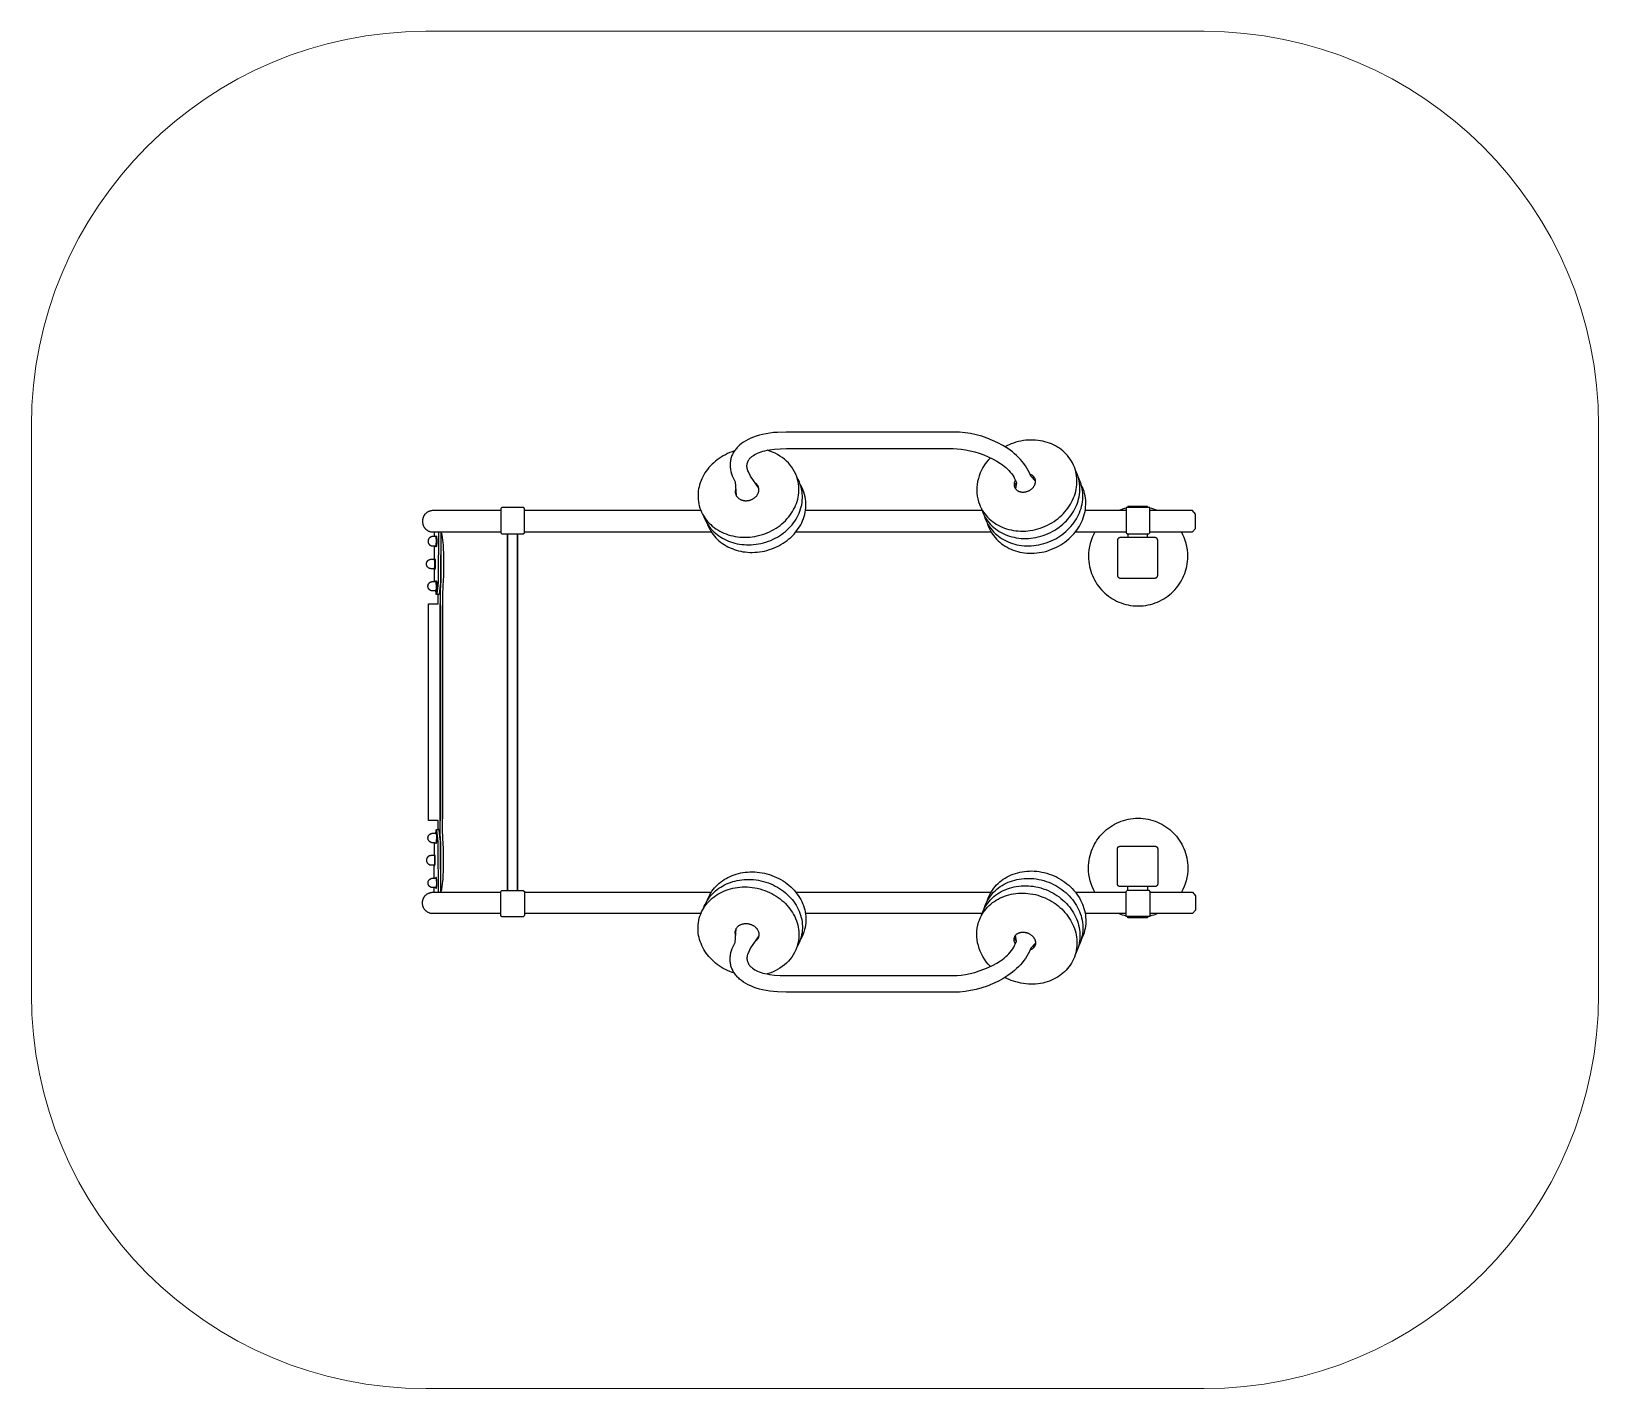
# Model space of a CAD drawing. Header units: millimetres. Extents: x -2168 to 1806, y -1792 to 1649.
import ezdxf

# ---------------------------------------------------------------- set-up
doc = ezdxf.new("R2010")
doc.units = ezdxf.units.MM
doc.layers.add('DIKOM_ЗОНА', color=80, linetype='Continuous')
doc.layers.add('DIKOM_ОБЪЕКТ', color=7, linetype='Continuous')

msp = doc.modelspace()

# ---------------------------------------------------------------- linework, layer by layer
at = {"layer": 'DIKOM_ЗОНА', "color": 3, "lineweight": 15}
msp.add_lwpolyline([(1806.2, 649.5), (1804.9, 700.9), (1801.1, 751.6), (1794.7, 801.6), (1785.9, 850.9), (1774.7, 899.2), (1761.2, 946.6), (1745.5, 993.1), (1727.6, 1038.5), (1707.5, 1082.8), (1685.4, 1125.9), (1661.3, 1167.8), (1635.3, 1208.4), (1607.4, 1247.6), (1577.7, 1285.4), (1546.3, 1321.6), (1513.1, 1356.4), (1478.4, 1389.5), (1442.1, 1421), (1404.3, 1450.7), (1365.1, 1478.5), (1324.5, 1504.6), (1282.7, 1528.7), (1239.5, 1550.8), (1195.3, 1570.8), (1149.9, 1588.7), (1103.4, 1604.5), (1056, 1618), (1007.6, 1629.1), (958.4, 1637.9), (908.4, 1644.3), (857.6, 1648.2), (806.2, 1649.5), (-1167.8, 1649.5), (-1219.2, 1648.2), (-1269.9, 1644.3), (-1320, 1637.9), (-1369.2, 1629.1), (-1417.5, 1618), (-1465, 1604.5), (-1511.4, 1588.7), (-1556.8, 1570.8), (-1601.1, 1550.8), (-1644.2, 1528.7), (-1686.1, 1504.6), (-1726.7, 1478.5), (-1765.9, 1450.7), (-1803.7, 1421), (-1840, 1389.5), (-1874.7, 1356.4), (-1907.8, 1321.6), (-1939.3, 1285.4), (-1969, 1247.6), (-1996.9, 1208.4), (-2022.9, 1167.8), (-2047, 1125.9), (-2069.1, 1082.8), (-2089.1, 1038.5), (-2107, 993.1), (-2122.8, 946.6), (-2136.3, 899.2), (-2147.4, 850.9), (-2156.2, 801.6), (-2162.6, 751.6), (-2166.5, 700.9), (-2167.8, 649.5), (-2167.8, -792.4), (-2166.5, -843.8), (-2162.6, -894.6), (-2156.2, -944.6), (-2147.4, -993.8), (-2136.3, -1042.2), (-2122.8, -1089.6), (-2107, -1136.1), (-2089.1, -1181.5), (-2069.1, -1225.8), (-2047, -1268.9), (-2022.9, -1310.7), (-1996.9, -1351.3), (-1969, -1390.5), (-1939.3, -1428.3), (-1907.8, -1464.6), (-1874.7, -1499.3), (-1840, -1532.5), (-1803.7, -1563.9), (-1765.9, -1593.6), (-1726.7, -1621.5), (-1686.1, -1647.5), (-1644.2, -1671.6), (-1601.1, -1693.7), (-1556.8, -1713.8), (-1511.4, -1731.7), (-1465, -1747.4), (-1417.5, -1760.9), (-1369.2, -1772.1), (-1320, -1780.9), (-1269.9, -1787.3), (-1219.2, -1791.1), (-1167.8, -1792.4), (806.2, -1792.4), (857.6, -1791.1), (908.4, -1787.3), (958.4, -1780.9), (1007.6, -1772.1), (1056, -1760.9), (1103.4, -1747.4), (1149.9, -1731.7), (1195.3, -1713.8), (1239.5, -1693.7), (1282.7, -1671.6), (1324.5, -1647.5), (1365.1, -1621.5), (1404.3, -1593.6), (1442.1, -1563.9), (1478.4, -1532.5), (1513.1, -1499.3), (1546.3, -1464.6), (1577.7, -1428.3), (1607.4, -1390.5), (1635.3, -1351.3), (1661.3, -1310.7), (1685.4, -1268.9), (1707.5, -1225.8), (1727.6, -1181.5), (1745.5, -1136.1), (1761.2, -1089.6), (1774.7, -1042.2), (1785.9, -993.8), (1794.7, -944.6), (1801.1, -894.6), (1804.9, -843.8), (1806.2, -792.4)], close=True, dxfattribs=at)
at = {"layer": 'DIKOM_ОБЪЕКТ'}
for points in [[(378.3, 509.1, -64.4), (366.9, 521.7, -64.4), (363, 530, -64.4), (360, 536.1, -64.4), (356.7, 541.9, -64.4), (353, 547.6, -64.4), (349, 553.2, -64.4), (344.8, 558.5, -64.4), (340.3, 563.7, -64.4), (335.5, 568.8, -64.4), (330.5, 573.6, -64.4), (325.2, 578.3, -64.4), (319.7, 582.8, -64.4), (314, 587.2, -64.4), (308.1, 591.3, -64.4), (295.9, 599.1, -64.4), (283, 606.1, -64.4), (269.7, 612.3, -64.4), (256, 617.8, -64.4), (242, 622.5, -64.4), (227.8, 626.3, -64.4), (213.7, 629.4, -64.4), (199.6, 631.6, -64.4), (185.7, 632.9, -64.4), (172.1, 633.3, -64.4), (-254, 633.3, -64.4), (-275.7, 632.6, -64.4), (-285.9, 631.8, -64.4), (-295.5, 630.6, -64.4), (-304.7, 629.2, -64.4), (-313.5, 627.4, -64.4), (-321.8, 625.4, -64.4), (-329.6, 623, -64.4), (-337, 620.5, -64.4), (-343.9, 617.6, -64.4), (-350.4, 614.6, -64.4), (-356.5, 611.3, -64.4), (-362, 607.8, -64.4), (-367.2, 604.1, -64.4), (-371.9, 600.3, -64.4), (-374.1, 598.2, -64.4), (-376.2, 596.2, -64.4), (-378.2, 594.1, -64.4), (-380.1, 592, -64.4), (-381.9, 589.8, -64.4), (-383.5, 587.6, -64.4), (-385.1, 585.4, -64.4), (-386.5, 583.1, -64.4), (-387.9, 580.8, -64.4), (-389.1, 578.5, -64.4), (-390.3, 576.1, -64.4), (-391.3, 573.8, -64.4), (-392.2, 571.3, -64.4), (-393.1, 568.9, -64.4), (-393.8, 566.4, -64.4), (-394.4, 564, -64.4), (-394.9, 561.5, -64.4), (-395.3, 558.9, -64.4), (-395.7, 556.4, -64.4), (-395.9, 553.9, -64.4), (-396, 551.3, -64.4), (-396, 548.7, -64.4), (-395.9, 546.1, -64.4), (-395.7, 543.5, -64.4), (-395.4, 540.9, -64.4), (-395, 538.3, -64.4), (-394, 533.1, -64.4), (-392.5, 527.8, -64.4), (-390.7, 522.6, -64.4), (-388.4, 517.4, -64.4), (-383.6, 507, -64.4), (-380.6, 472.3, -64.4)], [(263.8, 568.3, -118.7), (258.5, 562.4, -117.4), (253.6, 556.2, -115.8), (249.2, 549.8, -114.1), (245.1, 543.3, -112.1), (241.5, 536.5, -110), (238.3, 529.6, -107.7), (235.6, 522.5, -105.2), (233.4, 515.3, -102.5), (231.6, 508.1, -99.7), (230.4, 500.7, -96.7), (229.7, 493.3, -93.6), (229.5, 485.9, -90.3), (229.8, 478.4, -86.9), (230.7, 471, -83.4), (232.1, 463.6, -79.7), (234.1, 456.2, -75.9), (236.1, 450.7, -73), (238.3, 445.4, -70.1), (240.7, 440.3, -67.2), (243.5, 435.4, -64.3), (246.5, 430.6, -61.5), (249.8, 426, -58.6), (253.3, 421.7, -55.8), (257, 417.5, -53), (261, 413.6, -50.3), (265.2, 409.9, -47.6), (269.5, 406.3, -45), (274.1, 403, -42.4), (278.9, 400, -39.8), (283.8, 397.1, -37.4), (288.9, 394.5, -34.9), (294.1, 392.1, -32.6), (299.5, 390, -30.3), (305, 388.1, -28.1), (310.6, 386.5, -26), (316.4, 385.1, -24), (322.2, 383.9, -22), (328.2, 383.1, -20.2), (334.2, 382.5, -18.4), (340.3, 382.1, -16.8), (346.4, 382.1, -15.3), (352.7, 382.3, -13.8), (358.9, 382.8, -12.5), (365.2, 383.6, -11.3), (371.5, 384.7, -10.3), (377.9, 386.1, -9.3), (384.2, 387.8, -8.5), (390.5, 389.7, -7.9), (396.8, 392, -7.4), (402.8, 394.5, -7), (408.7, 397.3, -6.8), (414.5, 400.3, -6.7), (420, 403.5, -6.8), (425.3, 406.9, -7), (430.5, 410.5, -7.4), (435.4, 414.3, -7.8), (440.2, 418.3, -8.5), (444.7, 422.5, -9.2), (449, 426.8, -10.1), (453, 431.3, -11.1), (456.9, 435.9, -12.2), (460.5, 440.7, -13.5), (463.9, 445.6, -14.8), (467, 450.6, -16.3), (469.9, 455.7, -17.9), (472.5, 460.9, -19.6), (474.8, 466.2, -21.4), (476.9, 471.6, -23.3), (478.7, 477, -25.3), (480.2, 482.6, -27.4), (481.4, 488.1, -29.5), (482.4, 493.7, -31.8), (483, 499.4, -34.2), (483.4, 505, -36.6), (483.4, 510.7, -39.1), (483.1, 516.4, -41.8), (482.5, 522, -44.4), (481.6, 527.7, -47.2), (480.3, 533.3, -50), (478.7, 538.9, -52.9), (476.8, 544.4, -55.8), (474.6, 549.7, -58.7), (472.1, 554.9, -61.6), (469.4, 559.8, -64.5), (466.4, 564.6, -67.4), (463.1, 569.1, -70.2), (459.6, 573.5, -73), (455.8, 577.6, -75.8), (451.9, 581.6, -78.6), (447.7, 585.3, -81.2), (443.3, 588.8, -83.9), (438.8, 592.1, -86.5), (434, 595.2, -89), (429.1, 598.1, -91.5), (424, 600.7, -93.9), (418.8, 603.1, -96.3), (413.4, 605.2, -98.5), (407.9, 607.1, -100.7), (402.3, 608.7, -102.8), (396.5, 610.1, -104.9), (390.7, 611.2, -106.8), (384.7, 612.1, -108.7), (378.7, 612.7, -110.4), (372.6, 613, -112.1), (366.4, 613.1, -113.6), (360.2, 612.9, -115), (354, 612.4, -116.3), (347.7, 611.6, -117.5), (341.3, 610.5, -118.6), (335, 609.1, -119.5), (328.7, 607.4, -120.3), (322.3, 605.4, -121), (316.7, 603.4, -121.5), (311.2, 601.1, -121.8), (305.9, 598.7, -122), (300.6, 596.1, -122.1)], [(-385.1, 585.4, -128.8), (-391.1, 583.4, -128.6), (-396.9, 581.1, -128.2), (-402.6, 578.6, -127.7), (-408.1, 575.9, -127), (-413.5, 573, -126.1), (-418.7, 569.9, -125.2), (-423.7, 566.6, -124.1), (-428.5, 563.1, -122.9), (-433.1, 559.4, -121.5), (-437.5, 555.6, -120), (-441.8, 551.6, -118.4), (-445.8, 547.5, -116.7), (-449.6, 543.2, -114.9), (-453.2, 538.8, -113), (-456.5, 534.3, -111), (-459.7, 529.6, -108.9), (-462.6, 524.9, -106.7), (-465.2, 520, -104.3), (-467.6, 515.1, -101.9), (-469.8, 510.1, -99.5), (-471.7, 504.9, -96.9), (-473.3, 499.8, -94.3), (-474.7, 494.5, -91.5), (-475.8, 489.3, -88.8), (-476.6, 483.9, -85.9), (-477.2, 478.6, -83), (-477.4, 473.2, -80), (-477.4, 467.8, -77), (-477, 462.3, -73.9), (-476.4, 456.9, -70.8), (-475.4, 451.5, -67.6), (-474.1, 446.1, -64.4), (-472.5, 440.6, -61.1), (-470.5, 435.2, -57.8), (-468.3, 430, -54.6), (-465.7, 425, -51.4), (-463, 420.2, -48.3), (-459.9, 415.5, -45.3), (-456.6, 411, -42.3), (-453, 406.7, -39.3), (-449.3, 402.6, -36.5), (-445.3, 398.7, -33.7), (-441.1, 395, -31), (-436.6, 391.5, -28.4), (-432, 388.2, -25.8), (-427.2, 385.1, -23.4), (-422.3, 382.2, -21.1), (-417.1, 379.6, -18.8), (-411.8, 377.1, -16.7), (-406.4, 375, -14.7), (-400.8, 373, -12.7), (-395.1, 371.3, -10.9), (-389.3, 369.9, -9.3), (-383.4, 368.7, -7.7), (-377.4, 367.7, -6.3), (-371.3, 367, -5), (-365.1, 366.6, -3.8), (-358.9, 366.5, -2.8), (-352.6, 366.6, -1.9), (-346.2, 367, -1.2), (-339.9, 367.7, -0.7), (-333.4, 368.7, -0.2), (-327, 370, 0), (-320.6, 371.5, 0.1), (-314.2, 373.4, 0), (-308, 375.5, -0.2), (-301.9, 377.9, -0.7), (-296, 380.5, -1.2), (-290.3, 383.3, -1.9), (-284.8, 386.3, -2.8), (-279.5, 389.6, -3.8), (-274.3, 393, -5), (-269.4, 396.7, -6.3), (-264.7, 400.5, -7.7), (-260.1, 404.5, -9.3), (-255.8, 408.6, -10.9), (-251.8, 413, -12.7), (-247.9, 417.4, -14.7), (-244.3, 422, -16.7), (-240.9, 426.8, -18.8), (-237.8, 431.6, -21.1), (-234.9, 436.6, -23.4), (-232.3, 441.7, -25.8), (-230, 446.8, -28.4), (-227.9, 452.1, -31), (-226.1, 457.4, -33.7), (-224.6, 462.8, -36.5), (-223.4, 468.2, -39.3), (-222.5, 473.7, -42.3), (-221.9, 479.3, -45.3), (-221.6, 484.9, -48.3), (-221.6, 490.4, -51.4), (-221.9, 496.1, -54.6), (-222.5, 501.7, -57.8), (-223.5, 507.3, -61.1), (-224.8, 512.9, -64.4), (-226.9, 519.6, -68.5), (-229.5, 526.2, -72.5), (-232.4, 532.4, -76.5), (-235.8, 538.5, -80.3), (-239.6, 544.2, -84.1), (-243.8, 549.7, -87.8), (-248.3, 554.9, -91.4), (-253.2, 559.8, -94.8), (-258.4, 564.3, -98.2), (-263.9, 568.6, -101.4), (-269.7, 572.6, -104.4), (-275.8, 576.2, -107.4), (-282.1, 579.5, -110.1), (-288.6, 582.4, -112.7), (-295.4, 585, -115.2), (-302.4, 587.2, -117.5)], [(-323.4, 490.8, -64.4), (-344.6, 521.3, -64.4), (-349.8, 532.5, -64.4), (-350.9, 535.1, -64.4), (-351.8, 537.7, -64.4), (-352.2, 539, -64.4), (-352.5, 540.3, -64.4), (-352.8, 541.6, -64.4), (-353, 542.9, -64.4), (-353.1, 544.2, -64.4), (-353.2, 545.5, -64.4), (-353.3, 546.8, -64.4), (-353.3, 548.1, -64.4), (-353.2, 549.4, -64.4), (-353.1, 550.7, -64.4), (-352.9, 552, -64.4), (-352.6, 553.3, -64.4), (-352.3, 554.5, -64.4), (-351.9, 555.8, -64.4), (-351.5, 557.1, -64.4), (-351, 558.3, -64.4), (-350.4, 559.5, -64.4), (-349.8, 560.8, -64.4), (-349.1, 562, -64.4), (-348.3, 563.2, -64.4), (-347.5, 564.4, -64.4), (-346.6, 565.5, -64.4), (-345.6, 566.7, -64.4), (-344.5, 567.8, -64.4), (-343.4, 569, -64.4), (-342.2, 570.1, -64.4), (-341, 571.2, -64.4), (-339.6, 572.2, -64.4), (-338.2, 573.3, -64.4), (-336.8, 574.3, -64.4), (-333.6, 576.3, -64.4), (-330, 578.2, -64.4), (-326.2, 580, -64.4), (-322.1, 581.7, -64.4), (-317.6, 583.3, -64.4), (-312.8, 584.7, -64.4), (-307.6, 586.1, -64.4), (-302.1, 587.3, -64.4), (-296.2, 588.3, -64.4), (-283.4, 590, -64.4), (-269, 591, -64.4), (-253.2, 591.4, -64.4), (169.6, 591.4, -64.4), (179.6, 591.1, -64.4), (190.1, 590, -64.4), (201.2, 588.4, -64.4), (212.6, 586.1, -64.4), (224.1, 583.1, -64.4), (235.7, 579.6, -64.4), (247.3, 575.5, -64.4), (258.6, 570.8, -64.4), (269.5, 565.6, -64.4), (280, 559.8, -64.4), (289.9, 553.6, -64.4), (294.5, 550.2, -64.4), (299, 546.8, -64.4), (303.2, 543.3, -64.4), (307.2, 539.6, -64.4), (311, 535.8, -64.4), (314.4, 531.9, -64.4), (317.6, 527.9, -64.4), (320.5, 523.8, -64.4), (323, 519.6, -64.4), (324.2, 517.4, -64.4), (325.2, 515.3, -64.4), (330, 505, -64.4), (327.9, 489.1, -64.4)], [(-463.3, 420.7, -60.7), (-461.4, 415.6, -57.5), (-459.2, 410.6, -54.4), (-456.7, 405.8, -51.4), (-454, 401.1, -48.3), (-451.1, 396.6, -45.4), (-447.9, 392.2, -42.5), (-444.5, 388.1, -39.7), (-440.9, 384.1, -36.9), (-437.1, 380.3, -34.2), (-433.1, 376.6, -31.6), (-428.9, 373.2, -29), (-424.5, 370, -26.6), (-419.9, 366.9, -24.2), (-415.2, 364.1, -21.9), (-410.3, 361.5, -19.7), (-405.2, 359, -17.6), (-400, 356.8, -15.6), (-394.7, 354.8, -13.7), (-389.3, 353.1, -11.9), (-383.8, 351.5, -10.2), (-378.1, 350.2, -8.6), (-372.4, 349.2, -7.2), (-366.6, 348.3, -5.9), (-360.6, 347.8, -4.6), (-354.7, 347.4, -3.6), (-348.6, 347.3, -2.6), (-342.5, 347.5, -1.8), (-336.4, 348, -1.1), (-330.2, 348.7, -0.6), (-324.1, 349.6, -0.2), (-317.8, 350.9, 0), (-311.6, 352.4, 0.1), (-305.3, 354.3, 0), (-299, 356.4, -0.2), (-293, 358.7, -0.7), (-287.1, 361.3, -1.2), (-281.4, 364.1, -1.9), (-275.9, 367.2, -2.8), (-270.6, 370.4, -3.8), (-265.4, 373.9, -5), (-260.5, 377.5, -6.3), (-255.7, 381.3, -7.7), (-251.2, 385.3, -9.3), (-246.9, 389.5, -10.9), (-242.8, 393.8, -12.7), (-239, 398.3, -14.7), (-235.4, 402.9, -16.7), (-232, 407.6, -18.8), (-228.9, 412.5, -21.1), (-226, 417.5, -23.4), (-223.4, 422.5, -25.8), (-221.1, 427.7, -28.4), (-219, 432.9, -31), (-217.2, 438.3, -33.7), (-215.7, 443.7, -36.5), (-214.5, 449.1, -39.3), (-213.6, 454.6, -42.3), (-212.9, 460.1, -45.3), (-212.6, 465.7, -48.3), (-212.6, 471.3, -51.4), (-213, 476.9, -54.6), (-213.6, 482.5, -57.8), (-214.6, 488.1, -61.1), (-215.9, 493.7, -64.4), (-218, 500.4, -68.5), (-220.5, 506.9, -72.4), (-223.4, 513.1, -76.3), (-226.7, 519, -80.2)], [(241, 439.8, -77.1), (241.7, 437.6, -75.9), (243.6, 432.1, -73), (245.8, 426.8, -70.1), (248.3, 421.6, -67.2), (251, 416.7, -64.3), (254, 411.9, -61.5), (257.3, 407.4, -58.6), (260.8, 403, -55.8), (264.5, 398.9, -53), (268.5, 394.9, -50.3), (272.7, 391.2, -47.6), (277.1, 387.6, -45), (281.6, 384.3, -42.4), (286.4, 381.3, -39.8), (291.3, 378.4, -37.4), (296.4, 375.8, -34.9), (301.6, 373.4, -32.6), (307, 371.3, -30.3), (312.5, 369.4, -28.1), (318.1, 367.8, -26), (323.9, 366.4, -24), (329.7, 365.3, -22), (335.7, 364.4, -20.2), (341.7, 363.8, -18.4), (347.8, 363.5, -16.8), (353.9, 363.4, -15.3), (360.2, 363.6, -13.8), (366.4, 364.1, -12.5), (372.7, 364.9, -11.3), (379, 366, -10.3), (385.4, 367.4, -9.3), (391.7, 369.1, -8.5), (398, 371.1, -7.9), (404.3, 373.3, -7.4), (410.4, 375.8, -7), (416.3, 378.6, -6.8), (422, 381.6, -6.7), (427.5, 384.8, -6.8), (432.8, 388.2, -7), (438, 391.8, -7.4), (442.9, 395.6, -7.8), (447.7, 399.6, -8.5), (452.2, 403.8, -9.2), (456.5, 408.1, -10.1), (460.6, 412.6, -11.1), (464.4, 417.2, -12.2), (468, 422, -13.5), (471.4, 426.9, -14.8), (474.5, 431.9, -16.3), (477.4, 437, -17.9), (480, 442.2, -19.6), (482.3, 447.5, -21.4), (484.4, 452.9, -23.3), (486.2, 458.4, -25.3), (487.7, 463.9, -27.4), (488.9, 469.4, -29.5), (489.9, 475, -31.8), (490.5, 480.7, -34.2), (490.9, 486.3, -36.6), (490.9, 492, -39.1), (490.6, 497.7, -41.8), (490, 503.4, -44.4), (489.1, 509, -47.2), (487.8, 514.7, -50), (486.2, 520.2, -52.9), (484.8, 524.5, -55.2), (483.1, 528.7, -57.4), (481.3, 532.7, -59.7), (479.4, 536.7, -61.9)], [(248.5, 421.1, -77.1), (249.2, 418.9, -75.9), (251.1, 413.4, -73), (253.3, 408.1, -70.1), (255.8, 402.9, -67.2), (258.5, 398, -64.3), (261.5, 393.2, -61.5), (264.8, 388.7, -58.6), (268.3, 384.3, -55.8), (272.1, 380.2, -53), (276, 376.2, -50.3), (280.2, 372.5, -47.6), (284.6, 369, -45), (289.1, 365.7, -42.4), (293.9, 362.6, -39.8), (298.8, 359.7, -37.4), (303.9, 357.1, -34.9), (309.1, 354.8, -32.6), (314.5, 352.6, -30.3), (320, 350.7, -28.1), (325.6, 349.1, -26), (331.4, 347.7, -24), (337.2, 346.6, -22), (343.2, 345.7, -20.2), (349.2, 345.1, -18.4), (355.3, 344.8, -16.8), (361.5, 344.7, -15.3), (367.7, 344.9, -13.8), (373.9, 345.4, -12.5), (380.2, 346.2, -11.3), (386.6, 347.3, -10.3), (392.9, 348.7, -9.3), (399.2, 350.4, -8.5), (405.6, 352.4, -7.9), (411.8, 354.6, -7.4), (417.9, 357.2, -7), (423.8, 359.9, -6.8), (429.5, 362.9, -6.7), (435, 366.1, -6.8), (440.4, 369.5, -7), (445.5, 373.1, -7.4), (450.4, 376.9, -7.8), (455.2, 380.9, -8.5), (459.7, 385.1, -9.2), (464, 389.4, -10.1), (468.1, 393.9, -11.1), (471.9, 398.5, -12.2), (475.5, 403.3, -13.5), (478.9, 408.2, -14.8), (482, 413.2, -16.3), (484.9, 418.3, -17.9), (487.5, 423.5, -19.6), (489.8, 428.8, -21.4), (491.9, 434.2, -23.3), (493.7, 439.7, -25.3), (495.2, 445.2, -27.4), (496.4, 450.8, -29.5), (497.4, 456.4, -31.8), (498, 462, -34.2), (498.4, 467.7, -36.6), (498.4, 473.3, -39.1), (498.1, 479, -41.8), (497.5, 484.7, -44.4), (496.6, 490.3, -47.2), (495.3, 496, -50), (493.7, 501.6, -52.9), (492.3, 505.8, -55.1), (490.7, 509.8, -57.4), (488.9, 513.8, -59.6), (487, 517.7, -61.8)], [(327.2, 511.2, -76.8), (326.6, 510, -76.3), (326, 508.9, -75.7), (325.5, 507.7, -75.1), (325.1, 506.6, -74.5), (324.8, 505.4, -73.9), (324.5, 504.3, -73.2), (324.3, 503.1, -72.5), (324.2, 501.9, -71.8), (324.1, 500.7, -71), (324.1, 499.6, -70.3), (324.2, 498.4, -69.5), (324.3, 497.2, -68.7), (324.6, 496.1, -67.9), (324.9, 495, -67), (325.2, 493.8, -66.2), (325.7, 492.7, -65.3), (326.2, 491.7, -64.5), (326.8, 490.7, -63.7), (327.4, 489.8, -62.9), (328.1, 488.9, -62.1), (328.8, 488.1, -61.3), (329.6, 487.3, -60.5), (330.4, 486.5, -59.7), (331.3, 485.8, -59), (332.2, 485.2, -58.3), (333.1, 484.5, -57.6), (334.1, 484, -56.9), (335.2, 483.5, -56.2), (336.3, 483, -55.5), (337.4, 482.6, -54.9), (338.5, 482.2, -54.3), (339.7, 481.9, -53.7), (340.8, 481.6, -53.1), (342.1, 481.4, -52.6), (343.3, 481.2, -52.1), (344.6, 481.1, -51.6), (345.8, 481.1, -51.1), (347.1, 481.1, -50.7), (348.4, 481.1, -50.3), (349.7, 481.2, -50), (351.1, 481.4, -49.6), (352.4, 481.6, -49.3), (353.7, 481.9, -49.1), (355.1, 482.2, -48.8), (356.4, 482.6, -48.7), (357.7, 483.1, -48.5), (359.1, 483.6, -48.4), (360.4, 484.1, -48.3), (361.7, 484.7, -48.3), (363, 485.4, -48.3), (364.2, 486.1, -48.4), (365.3, 486.9, -48.5), (366.5, 487.6, -48.6), (367.6, 488.4, -48.8), (368.6, 489.3, -49), (369.6, 490.2, -49.3), (370.6, 491.1, -49.5), (371.5, 492, -49.9), (372.3, 493, -50.2), (373.1, 494, -50.6), (373.8, 495, -51), (374.5, 496, -51.4), (375.2, 497.1, -51.9), (375.8, 498.2, -52.4), (376.3, 499.2, -52.9), (376.8, 500.3, -53.5), (377.2, 501.4, -54.1), (377.5, 502.5, -54.7), (377.8, 503.7, -55.3), (378, 504.8, -56), (378.2, 505.9, -56.6), (378.3, 507, -57.3), (378.4, 508.1, -58.1), (378.3, 509.3, -58.8), (378.2, 510.4, -59.5), (378.1, 511.5, -60.3), (377.9, 512.6, -61.1), (377.6, 513.6, -61.9), (377.2, 514.7, -62.7), (376.8, 515.7, -63.5), (376.3, 516.7, -64.3), (375.8, 517.5, -65), (375.3, 518.4, -65.7), (374.7, 519.2, -66.4), (374.1, 519.9, -67.1), (373.4, 520.7, -67.8), (372.7, 521.4, -68.5), (372, 522, -69.2), (371.2, 522.6, -69.8), (370.4, 523.2, -70.5), (369.6, 523.8, -71.1), (368.7, 524.3, -71.7), (367.8, 524.8, -72.3), (366.9, 525.2, -72.9), (365.9, 525.6, -73.5), (364.9, 526, -74.1)], [(376.8, 515.6, -72), (375.2, 516.4, -72.8), (373.6, 517.1, -73.6), (371.9, 517.7, -74.4), (370.1, 518.2, -75.1)], [(-454.4, 401.7, -60.7), (-452.5, 396.5, -57.6), (-450.3, 391.5, -54.5), (-447.8, 386.7, -51.4), (-445.2, 382, -48.4), (-442.2, 377.5, -45.4), (-439, 373.2, -42.5), (-435.7, 369, -39.7), (-432, 365, -36.9), (-428.2, 361.2, -34.2), (-424.2, 357.6, -31.6), (-420, 354.1, -29.1), (-415.6, 350.9, -26.6), (-411, 347.8, -24.2), (-406.3, 345, -21.9), (-401.4, 342.3, -19.7), (-396.3, 339.9, -17.6), (-391.2, 337.7, -15.6), (-385.9, 335.7, -13.7), (-380.4, 334, -11.9), (-374.9, 332.4, -10.2), (-369.2, 331.1, -8.7), (-363.5, 330, -7.2), (-357.7, 329.2, -5.9), (-351.7, 328.6, -4.7), (-345.8, 328.3, -3.6), (-339.7, 328.2, -2.6), (-333.6, 328.4, -1.8), (-327.5, 328.8, -1.1), (-321.3, 329.5, -0.6), (-315.1, 330.5, -0.2), (-308.9, 331.7, 0), (-302.7, 333.3, 0.1), (-296.3, 335.1, 0), (-290.1, 337.2, -0.2), (-284.1, 339.6, -0.7), (-278.2, 342.2, -1.2), (-272.5, 345, -1.9), (-267, 348, -2.8), (-261.6, 351.3, -3.8), (-256.5, 354.7, -5), (-251.6, 358.4, -6.3), (-246.8, 362.2, -7.7), (-242.3, 366.2, -9.3), (-238, 370.4, -10.9), (-233.9, 374.7, -12.7), (-230.1, 379.2, -14.7), (-226.5, 383.8, -16.7), (-223.1, 388.5, -18.8), (-220, 393.4, -21.1), (-217.1, 398.3, -23.4), (-214.5, 403.4, -25.8), (-212.1, 408.6, -28.4), (-210.1, 413.8, -31), (-208.3, 419.1, -33.7), (-206.8, 424.5, -36.5), (-205.6, 430, -39.3), (-204.6, 435.5, -42.3), (-204, 441, -45.3), (-203.7, 446.6, -48.3), (-203.7, 452.2, -51.4), (-204, 457.8, -54.6), (-204.7, 463.4, -57.8), (-205.7, 469, -61.1), (-207, 474.6, -64.4), (-209.1, 481.3, -68.5), (-211.6, 487.7, -72.4), (-214.5, 493.9, -76.3), (-217.8, 499.9, -80.1)], [(-382, 488.4, -72.4), (-382.4, 487, -71.4), (-382.7, 485.5, -70.5), (-382.9, 484.1, -69.6), (-383, 482.6, -68.6), (-382.9, 481.1, -67.6), (-382.8, 479.6, -66.5), (-382.6, 478.1, -65.5), (-382.3, 476.6, -64.4), (-381.9, 475.4, -63.5), (-381.5, 474.2, -62.7), (-380.9, 473.1, -61.8), (-380.4, 472, -60.9), (-379.7, 470.9, -60.1), (-379, 469.9, -59.3), (-378.3, 468.9, -58.5), (-377.5, 467.9, -57.7), (-376.6, 467, -56.9), (-375.7, 466.2, -56.1), (-374.7, 465.3, -55.4), (-373.7, 464.6, -54.7), (-372.6, 463.8, -54), (-371.5, 463.2, -53.4), (-370.3, 462.6, -52.7), (-369.1, 462, -52.1), (-367.9, 461.5, -51.6), (-366.6, 461, -51), (-365.3, 460.6, -50.5), (-364, 460.2, -50), (-362.7, 459.9, -49.6), (-361.3, 459.7, -49.1), (-359.9, 459.5, -48.8), (-358.5, 459.3, -48.4), (-357, 459.3, -48.1), (-355.5, 459.2, -47.8), (-354.1, 459.3, -47.6), (-352.6, 459.4, -47.4), (-351.1, 459.6, -47.2), (-349.6, 459.8, -47.1), (-348.1, 460.1, -47.1), (-346.6, 460.5, -47), (-345.1, 460.9, -47.1), (-343.6, 461.4, -47.1), (-342.2, 462, -47.2), (-340.8, 462.6, -47.4), (-339.4, 463.2, -47.6), (-338.1, 463.9, -47.8), (-336.9, 464.6, -48.1), (-335.7, 465.4, -48.4), (-334.5, 466.3, -48.8), (-333.4, 467.1, -49.1), (-332.3, 468, -49.6), (-331.3, 469, -50), (-330.3, 470, -50.5), (-329.4, 471, -51), (-328.5, 472, -51.6), (-327.7, 473.1, -52.1), (-327, 474.2, -52.7), (-326.3, 475.3, -53.4), (-325.7, 476.4, -54), (-325.1, 477.6, -54.7), (-324.6, 478.8, -55.4), (-324.2, 480, -56.1), (-323.8, 481.2, -56.9), (-323.5, 482.4, -57.7), (-323.3, 483.6, -58.5), (-323.1, 484.8, -59.3), (-323, 486.1, -60.1), (-323, 487.3, -60.9), (-323.1, 488.6, -61.8), (-323.2, 489.8, -62.7), (-323.4, 491.1, -63.5), (-323.7, 492.3, -64.4), (-324, 493.3, -65.2), (-324.3, 494.3, -65.9), (-324.7, 495.2, -66.6), (-325.1, 496.2, -67.3), (-325.6, 497, -68), (-326.1, 497.9, -68.6), (-326.7, 498.8, -69.3), (-327.3, 499.6, -70), (-327.9, 500.4, -70.6), (-328.6, 501.1, -71.3), (-329.3, 501.9, -71.9), (-330, 502.6, -72.5), (-330.8, 503.2, -73.1), (-331.6, 503.9, -73.7), (-332.4, 504.5, -74.2), (-333.3, 505.1, -74.8)], [(256.1, 402.4, -77.1), (256.7, 400.2, -75.9), (258.6, 394.7, -73), (260.8, 389.4, -70.1), (263.3, 384.3, -67.2), (266, 379.3, -64.3), (269.1, 374.6, -61.5), (272.3, 370, -58.6), (275.8, 365.6, -55.8), (279.6, 361.5, -53), (283.5, 357.5, -50.3), (287.7, 353.8, -47.6), (292.1, 350.3, -45), (296.6, 347, -42.4), (301.4, 343.9, -39.8), (306.3, 341.1, -37.4), (311.4, 338.4, -34.9), (316.6, 336.1, -32.6), (322, 333.9, -30.3), (327.5, 332, -28.1), (333.1, 330.4, -26), (338.9, 329, -24), (344.7, 327.9, -22), (350.7, 327, -20.2), (356.7, 326.4, -18.4), (362.8, 326.1, -16.8), (369, 326, -15.3), (375.2, 326.3, -13.8), (381.4, 326.8, -12.5), (387.7, 327.6, -11.3), (394.1, 328.6, -10.3), (400.4, 330, -9.3), (406.7, 331.7, -8.5), (413.1, 333.7, -7.9), (419.3, 336, -7.4), (425.4, 338.5, -7), (431.3, 341.2, -6.8), (437, 344.2, -6.7), (442.5, 347.4, -6.8), (447.9, 350.8, -7), (453, 354.5, -7.3), (458, 358.3, -7.8), (462.7, 362.3, -8.5), (467.2, 366.4, -9.2), (471.5, 370.8, -10.1), (475.6, 375.2, -11.1), (479.4, 379.9, -12.2), (483, 384.6, -13.5), (486.4, 389.5, -14.8), (489.5, 394.5, -16.3), (492.4, 399.6, -17.9), (495, 404.9, -19.6), (497.3, 410.2, -21.4), (499.4, 415.5, -23.3), (501.2, 421, -25.3), (502.7, 426.5, -27.4), (504, 432.1, -29.5), (504.9, 437.7, -31.8), (505.5, 443.3, -34.2), (505.9, 449, -36.6), (505.9, 454.6, -39.1), (505.6, 460.3, -41.8), (505, 466, -44.4), (504.1, 471.7, -47.2), (502.8, 477.3, -50), (501.3, 482.9, -52.9), (499.8, 487.1, -55.1), (498.2, 491.1, -57.3), (496.4, 495.1, -59.5), (494.5, 499, -61.8)], [(330, 504.8, -78.7), (329.2, 503.8, -78.4), (328.4, 502.7, -78.1), (327.6, 501.7, -77.7), (326.9, 500.6, -77.3), (326.2, 499.5, -76.9), (325.6, 498.4, -76.5), (325.1, 497.2, -76), (324.6, 496.1, -75.6)], [(608.4, 440.5, -64.4), (603.6, 439.2, -64.4), (598.9, 437.7, -64.4), (594.3, 436.1, -64.4), (589.7, 434.2, -64.4)], [(662, 441.8, -64.4), (662, 444.7, -64.4), (612.6, 444.7, -64.4), (612.6, 441.8, -64.4)], [(687.3, 434.2, -64.4), (682.7, 436.1, -64.4), (678, 437.8, -64.4), (673.2, 439.2, -64.4), (668.3, 440.5, -64.4)], [(-977.6, 434.2, -64.4), (-1148.9, 434.2, -64.4), (-1149.1, 434.2, -64.4), (-1150.5, 434.2, -64.4), (-1151.9, 434.1, -64.4), (-1153.2, 433.9, -64.4), (-1154.5, 433.7, -64.4), (-1155.8, 433.4, -64.4), (-1157, 433.1, -64.4), (-1158.3, 432.7, -64.4), (-1159.5, 432.2, -64.4), (-1160.7, 431.7, -64.4), (-1161.8, 431.1, -64.4), (-1162.9, 430.5, -64.4), (-1164, 429.9, -64.4), (-1165, 429.1, -64.4), (-1166.1, 428.4, -64.4), (-1167, 427.6, -64.4), (-1167.9, 426.7, -64.4), (-1168.8, 425.8, -64.4), (-1169.7, 424.9, -64.4), (-1170.5, 423.9, -64.4), (-1171.2, 422.9, -64.4), (-1171.9, 421.9, -64.4), (-1172.5, 420.8, -64.4), (-1173.1, 419.7, -64.4), (-1173.7, 418.6, -64.4), (-1174.1, 417.4, -64.4), (-1174.6, 416.2, -64.4), (-1174.9, 415, -64.4), (-1175.2, 413.8, -64.4), (-1175.4, 412.5, -64.4), (-1175.6, 411.2, -64.4), (-1175.7, 409.9, -64.4), (-1175.8, 408.6, -64.4), (-1175.8, 405.6, -64.4), (-1175.7, 404.3, -64.4), (-1175.6, 402.9, -64.4), (-1175.4, 401.7, -64.4), (-1175.2, 400.4, -64.4), (-1174.9, 399.2, -64.4), (-1174.6, 397.9, -64.4), (-1174.1, 396.7, -64.4), (-1173.7, 395.6, -64.4), (-1173.1, 394.4, -64.4), (-1172.5, 393.3, -64.4), (-1171.9, 392.3, -64.4), (-1171.2, 391.2, -64.4), (-1170.5, 390.2, -64.4), (-1169.7, 389.2, -64.4), (-1168.8, 388.3, -64.4), (-1168, 387.4, -64.4), (-1167, 386.6, -64.4), (-1166.1, 385.8, -64.4), (-1165.1, 385, -64.4), (-1164, 384.3, -64.4), (-1162.9, 383.6, -64.4), (-1161.8, 383, -64.4), (-1160.7, 382.4, -64.4), (-1159.5, 381.9, -64.4), (-1158.3, 381.5, -64.4), (-1157.1, 381.1, -64.4), (-1155.8, 380.7, -64.4), (-1154.5, 380.4, -64.4), (-1153.2, 380.2, -64.4), (-1151.9, 380.1, -64.4), (-1150.5, 380, -64.4), (-1149.1, 379.9, -64.4), (-1148.9, 379.9, -64.4), (-977.6, 379.9, -64.4)], [(-470.1, 434.2, -64.4), (-917.7, 434.2, -64.4)], [(244.2, 434.2, -64.4), (-204.8, 434.2, -64.4)], [(608.4, 434.2, -64.4), (504.3, 434.2, -64.4)], [(668.3, 379.9, -64.4), (776.2, 379.9, -64.4), (784.2, 388.8, -64.4), (784.2, 425.5, -64.4), (776.2, 434.2, -64.4), (668.3, 434.2, -64.4)], [(-1146.4, 379.9, -64.4), (-1146.4, 368.4, -64.4), (-1149.7, 368.4, -64.4), (-1150.4, 368.4, -64.4), (-1151, 368.3, -64.4), (-1151.6, 368.2, -64.4), (-1152.2, 368.1, -64.4), (-1152.8, 368, -64.4), (-1153.4, 367.8, -64.4), (-1154, 367.6, -64.4), (-1154.5, 367.4, -64.4), (-1155.1, 367.2, -64.4), (-1155.6, 366.9, -64.4), (-1156.1, 366.6, -64.4), (-1156.6, 366.3, -64.4), (-1157.1, 366, -64.4), (-1157.6, 365.7, -64.4), (-1158, 365.3, -64.4), (-1158.4, 364.9, -64.4), (-1158.8, 364.5, -64.4), (-1159.2, 364, -64.4), (-1159.6, 363.6, -64.4), (-1159.9, 363.1, -64.4), (-1160.3, 362.6, -64.4), (-1160.5, 362.2, -64.4), (-1160.8, 361.6, -64.4), (-1161.1, 361.1, -64.4), (-1161.3, 360.6, -64.4), (-1161.5, 360, -64.4), (-1161.7, 359.5, -64.4), (-1161.8, 358.9, -64.4), (-1161.9, 358.3, -64.4), (-1162, 357.7, -64.4), (-1162, 357.1, -64.4), (-1162, 356.5, -64.4), (-1162, 356.3, -64.4), (-1162, 355.7, -64.4), (-1162, 355, -64.4), (-1161.9, 354.5, -64.4), (-1161.8, 353.9, -64.4), (-1161.7, 353.3, -64.4), (-1161.5, 352.7, -64.4), (-1161.3, 352.2, -64.4), (-1161.1, 351.6, -64.4), (-1160.8, 351.1, -64.4), (-1160.6, 350.6, -64.4), (-1160.3, 350.1, -64.4), (-1159.9, 349.6, -64.4), (-1159.6, 349.2, -64.4), (-1159.2, 348.7, -64.4), (-1158.8, 348.3, -64.4), (-1158.4, 347.9, -64.4), (-1158, 347.5, -64.4), (-1157.6, 347.1, -64.4), (-1157.1, 346.8, -64.4), (-1156.6, 346.4, -64.4), (-1156.1, 346.1, -64.4), (-1155.6, 345.8, -64.4), (-1155.1, 345.6, -64.4), (-1154.5, 345.3, -64.4), (-1154, 345.1, -64.4), (-1153.4, 344.9, -64.4), (-1152.8, 344.8, -64.4), (-1152.2, 344.6, -64.4), (-1151.6, 344.5, -64.4), (-1151, 344.5, -64.4), (-1150.4, 344.4, -64.4), (-1149.7, 344.4, -64.4), (-1146, 344.4, -64.4), (-1146, 312.1, -64.4), (-1145, 312.1, -64.4), (-1145, 312.1, -64.4), (-1145, 312.1, -64.4), (-1145, 312.1, -64.4), (-1145, 312.1, -64.4), (-1145, 312.1, -64.4), (-1145, 312.1, -64.4), (-1145, 312.1, -64.4), (-1145, 312.1, -64.4), (-1145, 312.1, -64.4), (-1145, 312.1, -64.4), (-1145, 312.1, -64.4), (-1145, 312.1, -64.4), (-1145, 312.1, -64.4), (-1145, 312.1, -64.4), (-1145, 312.1, -64.4), (-1145, 312.1, -64.4), (-1145, 312.1, -64.4), (-1145, 312.1, -64.4), (-1145, 312.1, -64.4), (-1145, 312.1, -64.4), (-1145, 312.1, -64.4), (-1145, 312.1, -64.4), (-1144.9, 312.1, -64.4), (-1144.9, 312.1, -64.4), (-1144.9, 312.1, -64.4), (-1144.9, 312.1, -64.4), (-1144.9, 312.1, -64.4), (-1144.9, 312.1, -64.4), (-1144.9, 312.1, -64.4), (-1144.9, 312.1, -64.4), (-1144.9, 312.1, -64.4), (-1144.9, 312.1, -64.4), (-1144.9, 312.1, -64.4), (-1144.9, 312.1, -64.4), (-1144.9, 312.1, -64.4), (-1144.9, 312.1, -64.4), (-1144.9, 312.1, -64.4), (-1144.9, 312.1, -64.4), (-1144.9, 312.1, -64.4), (-1144.9, 312.1, -64.4), (-1144.9, 312.1, -64.4), (-1144.9, 312.1, -64.4), (-1144.9, 312.1, -64.4), (-1144.9, 312.1, -64.4), (-1144.9, 312.1, -64.4), (-1144.9, 312.1, -64.4), (-1144.9, 312.1, -64.4), (-1144.9, 312.1, -64.4), (-1144.9, 312.1, -64.4), (-1144.9, 312.1, -64.4), (-1144.9, 312.1, -64.4), (-1144.9, 312.1, -64.4), (-1144.9, 312.1, -64.4), (-1144.9, 312.1, -64.4), (-1144.9, 312.1, -64.4), (-1144.9, 312.1, -64.4), (-1144.9, 312.1, -64.4), (-1144.9, 312.1, -64.4), (-1144.9, 312.1, -64.4), (-1144.9, 312.1, -64.4), (-1144.9, 312.1, -64.4), (-1144.9, 312.1, -64.4), (-1144.9, 312.1, -64.4), (-1144.9, 312.1, -64.4), (-1144.9, 312.1, -64.4), (-1144.9, 312.1, -64.4), (-1144.9, 312.1, -64.4), (-1144.9, 312.1, -64.4), (-1144.9, 312.1, -64.4), (-1144.9, 312.1, -64.4), (-1144.9, 312.1, -64.4), (-1144.9, 312.1, -64.4), (-1144.9, 312.1, -64.4), (-1144.9, 312.1, -64.4), (-1144.9, 312.1, -64.4), (-1144.9, 312.1, -64.4), (-1144.9, 312.1, -64.4), (-1144.9, 312.1, -64.4), (-1144.9, 312.1, -64.4), (-1144.9, 312.1, -64.4), (-1144.9, 312.1, -64.4), (-1144.9, 312.1, -64.4), (-1144.9, 312.1, -64.4), (-1144.9, 312.1, -64.4), (-1144.9, 312.1, -64.4), (-1144.9, 312.1, -64.4), (-1144.9, 312.1, -64.4), (-1144.9, 312.1, -64.4), (-1144.9, 312.1, -64.4), (-1144.9, 312.1, -64.4), (-1144.9, 312, -64.4), (-1144.8, 312, -64.4), (-1144.8, 312, -64.4), (-1144.8, 312, -64.4), (-1144.8, 312, -64.4), (-1144.8, 312, -64.4), (-1144.8, 312, -64.4), (-1144.8, 312, -64.4), (-1144.8, 312, -64.4), (-1144.8, 312, -64.4), (-1144.8, 312, -64.4), (-1144.8, 312, -64.4), (-1144.8, 311.9, -64.4), (-1144.7, 311.9, -64.4), (-1144.7, 311.9, -64.4), (-1144.7, 311.8, -64.4), (-1144.7, 311.8, -64.4), (-1144.6, 311.7, -64.4), (-1144.6, 311.5, -64.4), (-1144.5, 311.3, -64.4), (-1144.4, 311, -64.4), (-1144.3, 310.5, -64.4), (-1144.2, 309.8, -64.4), (-1144, 308.1, -64.4), (-1143.7, 303.8, -64.4), (-1143.6, 298.5, -64.4), (-1143.7, 293.2, -64.4), (-1144, 288.9, -64.4), (-1144.2, 287.3, -64.4), (-1144.3, 286.6, -64.4), (-1144.4, 286, -64.4), (-1144.5, 285.8, -64.4), (-1144.6, 285.6, -64.4), (-1144.6, 285.4, -64.4), (-1144.7, 285.3, -64.4), (-1144.7, 285.2, -64.4), (-1144.7, 285.2, -64.4), (-1144.8, 285.1, -64.4), (-1144.8, 285.1, -64.4), (-1144.8, 285.1, -64.4), (-1144.8, 285, -64.4), (-1144.8, 285, -64.4), (-1144.8, 285, -64.4), (-1144.9, 285, -64.4), (-1144.9, 285, -64.4), (-1144.9, 285, -64.4), (-1144.9, 285, -64.4), (-1144.9, 285, -64.4), (-1144.9, 285, -64.4), (-1144.9, 285, -64.4), (-1144.9, 285, -64.4), (-1144.9, 285, -64.4), (-1144.9, 285, -64.4), (-1144.9, 285, -64.4), (-1145, 284.9, -64.4), (-1145, 284.9, -64.4), (-1145, 284.9, -64.4), (-1145, 284.9, -64.4), (-1145, 284.9, -64.4), (-1145, 284.9, -64.4), (-1145, 284.9, -64.4), (-1145, 284.9, -64.4), (-1145, 284.9, -64.4), (-1145, 284.9, -64.4), (-1145.9, 284.9, -64.4)], [(-1146, 344.4, -64.4), (-1141.6, 344.4, -64.4), (-1141.5, 345.4, -64.4), (-1141.3, 346.5, -64.4), (-1141, 349.2, -64.4), (-1140.8, 356.2, -64.4), (-1140.9, 360, -64.4), (-1141.1, 363.5, -64.4), (-1141.4, 366.3, -64.4), (-1141.5, 367.4, -64.4), (-1141.7, 368.4, -64.4), (-1146.4, 368.4, -64.4)], [(-1142.8, 344.4, -64.4), (-1142.7, 344, -64.4), (-1142.6, 343.7, -64.4), (-1142.5, 343.4, -64.4), (-1142.5, 343.3, -64.4), (-1142.4, 343.2, -64.4), (-1142.4, 343.1, -64.4), (-1142.4, 343.1, -64.4), (-1142.3, 343, -64.4), (-1142.3, 343, -64.4), (-1142.3, 342.9, -64.4), (-1142.3, 342.9, -64.4), (-1142.3, 342.9, -64.4), (-1142.2, 342.8, -64.4), (-1142.2, 342.8, -64.4), (-1142.2, 342.8, -64.4), (-1142.2, 342.8, -64.4), (-1142.2, 342.8, -64.4), (-1142.2, 342.8, -64.4), (-1142.2, 342.8, -64.4), (-1142.1, 342.7, -64.4), (-1142.1, 342.7, -64.4), (-1142.1, 342.7, -64.4), (-1142.1, 342.7, -64.4), (-1142.1, 342.7, -64.4), (-1142.1, 342.7, -64.4), (-1142.1, 342.7, -64.4), (-1142.1, 342.7, -64.4), (-1142.1, 342.7, -64.4), (-1142.1, 342.7, -64.4), (-1142.1, 342.7, -64.4), (-1142.1, 342.7, -64.4), (-1142.1, 342.7, -64.4), (-1142.1, 342.7, -64.4), (-1142.1, 342.7, -64.4), (-1142.1, 342.7, -64.4), (-1142.1, 342.7, -64.4), (-1142.1, 342.7, -64.4), (-1142.1, 342.7, -64.4), (-1142.1, 342.7, -64.4), (-1142.1, 342.7, -64.4), (-1142.1, 342.7, -64.4), (-1142.1, 342.7, -64.4), (-1142.1, 342.7, -64.4), (-1142.1, 342.7, -64.4), (-1142.1, 342.7, -64.4), (-1142.1, 342.7, -64.4), (-1142.1, 342.7, -64.4), (-1142.1, 342.7, -64.4), (-1142.1, 342.7, -64.4), (-1142.1, 342.7, -64.4), (-1142.1, 342.7, -64.4), (-1142.1, 342.7, -64.4), (-1142.1, 342.7, -64.4), (-1142.1, 342.7, -64.4), (-1142.1, 342.7, -64.4), (-1142.1, 342.7, -64.4), (-1142.1, 342.7, -64.4), (-1142.1, 342.7, -64.4), (-1142.1, 342.7, -64.4), (-1142.1, 342.7, -64.4), (-1142.1, 342.7, -64.4), (-1142.1, 342.7, -64.4), (-1142.1, 342.7, -64.4), (-1142.1, 342.7, -64.4), (-1142.1, 342.7, -64.4), (-1142.1, 342.7, -64.4), (-1142.1, 342.7, -64.4), (-1142.1, 342.7, -64.4), (-1142.1, 342.7, -64.4), (-1142.1, 342.7, -64.4), (-1142.1, 342.7, -64.4), (-1142.1, 342.7, -64.4), (-1142.1, 342.7, -64.4), (-1142.1, 342.7, -64.4), (-1142.1, 342.7, -64.4), (-1142, 342.7, -64.4), (-1142, 342.7, -64.4), (-1142, 342.7, -64.4), (-1142, 342.7, -64.4), (-1142, 342.7, -64.4), (-1142, 342.7, -64.4), (-1142, 342.7, -64.4), (-1142, 342.7, -64.4), (-1142, 342.7, -64.4), (-1142, 342.7, -64.4), (-1142, 342.7, -64.4), (-1142, 342.7, -64.4), (-1142, 342.7, -64.4), (-1142, 342.7, -64.4), (-1142, 342.7, -64.4), (-1142, 342.7, -64.4), (-1142, 342.7, -64.4), (-1142, 342.7, -64.4), (-1142, 342.7, -64.4), (-1142, 342.7, -64.4), (-1142, 342.7, -64.4), (-1142, 342.7, -64.4), (-1142, 342.7, -64.4), (-1142, 342.7, -64.4), (-1142, 342.7, -64.4), (-1142, 342.7, -64.4), (-1142, 342.7, -64.4), (-1142, 342.7, -64.4), (-1142, 342.7, -64.4), (-1142, 342.7, -64.4), (-1142, 342.7, -64.4), (-1142, 342.7, -64.4), (-1142, 342.7, -64.4), (-1142, 342.7, -64.4), (-1142, 342.7, -64.4), (-1142, 342.7, -64.4), (-1142, 342.7, -64.4), (-1142, 342.7, -64.4), (-1142, 342.7, -64.4), (-1142, 342.7, -64.4), (-1142, 342.7, -64.4), (-1142, 342.7, -64.4), (-1142, 342.7, -64.4), (-1142, 342.7, -64.4), (-1142, 342.7, -64.4), (-1142, 342.7, -64.4), (-1142, 342.7, -64.4), (-1142, 342.7, -64.4), (-1142, 342.7, -64.4), (-1142, 342.7, -64.4), (-1142, 342.7, -64.4), (-1142, 342.7, -64.4), (-1142, 342.7, -64.4), (-1142, 342.7, -64.4), (-1142, 342.7, -64.4), (-1142, 342.7, -64.4), (-1142, 342.7, -64.4), (-1142, 342.7, -64.4), (-1142, 342.7, -64.4), (-1142, 342.7, -64.4), (-1142, 342.7, -64.4), (-1142, 342.7, -64.4), (-1142, 342.7, -64.4), (-1142, 342.7, -64.4), (-1142, 342.7, -64.4), (-1142, 342.7, -64.4), (-1142, 342.7, -64.4), (-1142, 342.7, -64.4), (-1142, 342.7, -64.4), (-1142, 342.7, -64.4), (-1142, 342.7, -64.4), (-1142, 342.7, -64.4), (-1142, 342.7, -64.4), (-1142, 342.7, -64.4), (-1142, 342.7, -64.4), (-1142, 342.7, -64.4), (-1142, 342.7, -64.4), (-1142, 342.7, -64.4), (-1142, 342.7, -64.4), (-1142, 342.7, -64.4), (-1142, 342.7, -64.4), (-1142, 342.7, -64.4), (-1142, 342.7, -64.4), (-1142, 342.7, -64.4), (-1142, 342.7, -64.4), (-1142, 342.7, -64.4), (-1141.9, 342.7, -64.4), (-1141.9, 342.7, -64.4), (-1141.9, 342.7, -64.4), (-1141.9, 342.7, -64.4), (-1141.9, 342.7, -64.4), (-1141.9, 342.7, -64.4), (-1141.9, 342.7, -64.4), (-1141.9, 342.7, -64.4), (-1141.9, 342.8, -64.4), (-1141.9, 342.8, -64.4), (-1141.9, 342.8, -64.4), (-1141.9, 342.8, -64.4), (-1141.9, 342.8, -64.4), (-1141.9, 342.8, -64.4), (-1141.9, 342.8, -64.4), (-1141.9, 342.8, -64.4), (-1141.9, 342.8, -64.4), (-1141.9, 342.8, -64.4), (-1141.9, 342.8, -64.4), (-1141.9, 342.8, -64.4), (-1141.9, 342.8, -64.4), (-1141.9, 342.8, -64.4), (-1141.9, 342.8, -64.4), (-1141.9, 342.8, -64.4), (-1141.9, 342.8, -64.4), (-1141.9, 342.8, -64.4), (-1141.8, 342.8, -64.4), (-1141.8, 342.8, -64.4), (-1141.8, 342.8, -64.4), (-1141.8, 342.8, -64.4), (-1141.8, 342.8, -64.4), (-1141.8, 342.8, -64.4), (-1141.8, 342.8, -64.4), (-1141.8, 342.8, -64.4), (-1141.8, 342.8, -64.4), (-1141.8, 342.8, -64.4), (-1141.8, 342.9, -64.4), (-1141.8, 342.9, -64.4), (-1141.8, 342.9, -64.4), (-1141.7, 343, -64.4), (-1141.7, 343.1, -64.4), (-1141.6, 343.1, -64.4), (-1141.6, 343.3, -64.4), (-1141.5, 343.5, -64.4), (-1141.4, 343.8, -64.4), (-1141.3, 344.3, -64.4), (-1141.2, 345, -64.4), (-1140.9, 346.7, -64.4), (-1140.6, 350.9, -64.4), (-1140.5, 356.2, -64.4), (-1140.6, 361.4, -64.4), (-1140.9, 365.7, -64.4), (-1141.2, 367.3, -64.4), (-1141.3, 368, -64.4), (-1141.4, 368.6, -64.4), (-1141.5, 368.8, -64.4), (-1141.6, 369, -64.4), (-1141.6, 369.2, -64.4), (-1141.7, 369.3, -64.4), (-1141.7, 369.3, -64.4), (-1141.8, 369.4, -64.4), (-1141.8, 369.4, -64.4), (-1141.8, 369.5, -64.4), (-1141.8, 369.5, -64.4), (-1141.8, 369.5, -64.4), (-1141.8, 369.5, -64.4), (-1141.8, 369.5, -64.4), (-1141.9, 369.5, -64.4), (-1141.9, 369.5, -64.4), (-1141.9, 369.6, -64.4), (-1141.9, 369.6, -64.4), (-1141.9, 369.6, -64.4), (-1141.9, 369.6, -64.4), (-1141.9, 369.6, -64.4), (-1141.9, 369.6, -64.4), (-1141.9, 369.6, -64.4), (-1141.9, 369.6, -64.4), (-1141.9, 369.6, -64.4), (-1141.9, 369.6, -64.4), (-1141.9, 369.6, -64.4), (-1141.9, 369.6, -64.4), (-1141.9, 369.6, -64.4), (-1141.9, 369.6, -64.4), (-1141.9, 369.6, -64.4), (-1141.9, 369.6, -64.4), (-1141.9, 369.6, -64.4), (-1141.9, 369.6, -64.4), (-1141.9, 369.6, -64.4), (-1141.9, 369.6, -64.4), (-1141.9, 369.6, -64.4), (-1141.9, 369.6, -64.4), (-1141.9, 369.6, -64.4), (-1141.9, 369.6, -64.4), (-1141.9, 369.6, -64.4), (-1141.9, 369.6, -64.4), (-1141.9, 369.6, -64.4), (-1141.9, 369.6, -64.4), (-1141.9, 369.6, -64.4), (-1141.9, 369.6, -64.4), (-1141.9, 369.6, -64.4), (-1141.9, 369.6, -64.4), (-1141.9, 369.6, -64.4), (-1141.9, 369.6, -64.4), (-1141.9, 369.6, -64.4), (-1141.9, 369.6, -64.4), (-1141.9, 369.6, -64.4), (-1141.9, 369.6, -64.4), (-1141.9, 369.6, -64.4), (-1142, 369.6, -64.4), (-1142, 369.6, -64.4), (-1142, 369.6, -64.4), (-1142, 369.6, -64.4), (-1142, 369.6, -64.4), (-1142, 369.6, -64.4), (-1142, 369.6, -64.4), (-1142, 369.6, -64.4), (-1142, 369.6, -64.4), (-1142, 369.6, -64.4), (-1142, 369.6, -64.4), (-1142, 369.6, -64.4), (-1142, 369.6, -64.4), (-1142, 369.6, -64.4), (-1142, 369.6, -64.4), (-1142, 369.6, -64.4), (-1142, 369.6, -64.4), (-1142, 369.6, -64.4), (-1142, 369.6, -64.4), (-1142, 369.6, -64.4), (-1142, 369.6, -64.4), (-1142, 369.6, -64.4), (-1142, 369.6, -64.4), (-1142, 369.6, -64.4), (-1142, 369.6, -64.4), (-1142, 369.6, -64.4), (-1142, 369.6, -64.4), (-1142, 369.6, -64.4), (-1142, 369.6, -64.4), (-1142, 369.6, -64.4), (-1142, 369.6, -64.4), (-1142, 369.6, -64.4), (-1142, 369.6, -64.4), (-1142, 369.6, -64.4), (-1142, 369.6, -64.4), (-1142, 369.6, -64.4), (-1142, 369.6, -64.4), (-1142, 369.6, -64.4), (-1142, 369.6, -64.4), (-1142, 369.6, -64.4), (-1142, 369.6, -64.4), (-1142, 369.6, -64.4), (-1142.1, 369.6, -64.4), (-1142.1, 369.6, -64.4), (-1142.1, 369.6, -64.4), (-1142.1, 369.6, -64.4), (-1142.1, 369.6, -64.4), (-1142.1, 369.6, -64.4), (-1142.1, 369.6, -64.4), (-1142.1, 369.6, -64.4), (-1142.1, 369.6, -64.4), (-1142.1, 369.6, -64.4), (-1142.1, 369.6, -64.4), (-1142.1, 369.6, -64.4), (-1142.1, 369.6, -64.4), (-1142.1, 369.6, -64.4), (-1142.1, 369.6, -64.4), (-1142.1, 369.6, -64.4), (-1142.1, 369.6, -64.4), (-1142.1, 369.6, -64.4), (-1142.1, 369.6, -64.4), (-1142.1, 369.6, -64.4), (-1142.1, 369.6, -64.4), (-1142.1, 369.6, -64.4), (-1142.1, 369.6, -64.4), (-1142.1, 369.6, -64.4), (-1142.1, 369.6, -64.4), (-1142.1, 369.6, -64.4), (-1142.1, 369.6, -64.4), (-1142.1, 369.6, -64.4), (-1142.1, 369.6, -64.4), (-1142.1, 369.6, -64.4), (-1142.1, 369.6, -64.4), (-1142.1, 369.6, -64.4), (-1142.1, 369.6, -64.4), (-1142.1, 369.6, -64.4), (-1142.1, 369.6, -64.4), (-1142.1, 369.6, -64.4), (-1142.1, 369.6, -64.4), (-1142.1, 369.6, -64.4), (-1142.1, 369.6, -64.4), (-1142.1, 369.6, -64.4), (-1142.1, 369.6, -64.4), (-1142.1, 369.6, -64.4), (-1142.1, 369.6, -64.4), (-1142.1, 369.6, -64.4), (-1142.1, 369.6, -64.4), (-1142.1, 369.6, -64.4), (-1142.1, 369.6, -64.4), (-1142.1, 369.6, -64.4), (-1142.1, 369.6, -64.4), (-1142.1, 369.6, -64.4), (-1142.1, 369.6, -64.4), (-1142.1, 369.6, -64.4), (-1142.1, 369.6, -64.4), (-1142.1, 369.6, -64.4), (-1142.1, 369.6, -64.4), (-1142.1, 369.6, -64.4), (-1142.1, 369.6, -64.4), (-1142.1, 369.6, -64.4), (-1142.1, 369.6, -64.4), (-1142.1, 369.6, -64.4), (-1142.1, 369.6, -64.4), (-1142.1, 369.6, -64.4), (-1142.1, 369.6, -64.4), (-1142.1, 369.6, -64.4), (-1142.1, 369.6, -64.4), (-1142.1, 369.6, -64.4), (-1142.1, 369.6, -64.4), (-1142.1, 369.6, -64.4), (-1142.1, 369.6, -64.4), (-1142.1, 369.6, -64.4), (-1142.1, 369.6, -64.4), (-1142.1, 369.6, -64.4), (-1142.1, 369.6, -64.4), (-1142.1, 369.6, -64.4), (-1142.1, 369.6, -64.4), (-1142.1, 369.6, -64.4), (-1142.1, 369.6, -64.4), (-1142.1, 369.6, -64.4), (-1142.1, 369.6, -64.4), (-1142.1, 369.6, -64.4), (-1142.1, 369.6, -64.4), (-1142.1, 369.6, -64.4), (-1142.1, 369.6, -64.4), (-1142.1, 369.6, -64.4), (-1142.1, 369.6, -64.4), (-1142.1, 369.6, -64.4), (-1142.1, 369.6, -64.4), (-1142.1, 369.6, -64.4), (-1142.1, 369.6, -64.4), (-1142.1, 369.6, -64.4), (-1142.1, 369.6, -64.4), (-1142.1, 369.6, -64.4), (-1142.1, 369.6, -64.4), (-1142.1, 369.6, -64.4), (-1142.1, 369.6, -64.4), (-1142.1, 369.6, -64.4), (-1142.1, 369.6, -64.4), (-1142.1, 369.6, -64.4), (-1142.1, 369.6, -64.4), (-1142.1, 369.6, -64.4), (-1142.1, 369.6, -64.4), (-1142.1, 369.6, -64.4), (-1142.1, 369.6, -64.4), (-1142.1, 369.6, -64.4), (-1142.1, 369.6, -64.4), (-1142.1, 369.6, -64.4), (-1142.1, 369.6, -64.4), (-1142.1, 369.6, -64.4), (-1142.1, 369.6, -64.4), (-1142.1, 369.6, -64.4), (-1142.1, 369.6, -64.4), (-1142.1, 369.6, -64.4), (-1142.1, 369.6, -64.4), (-1142.1, 369.6, -64.4), (-1142.1, 369.6, -64.4), (-1142.1, 369.6, -64.4), (-1142.1, 369.6, -64.4), (-1142.1, 369.6, -64.4), (-1142.1, 369.6, -64.4), (-1142.1, 369.6, -64.4), (-1142.1, 369.6, -64.4), (-1142.1, 369.6, -64.4), (-1142.1, 369.6, -64.4), (-1142.1, 369.6, -64.4), (-1142.1, 369.6, -64.4), (-1142.1, 369.6, -64.4), (-1142.1, 369.6, -64.4), (-1142.1, 369.6, -64.4), (-1142.1, 369.6, -64.4), (-1142.1, 369.6, -64.4), (-1142.1, 369.6, -64.4), (-1142.1, 369.6, -64.4), (-1142.1, 369.6, -64.4), (-1142.1, 369.6, -64.4), (-1142.1, 369.6, -64.4), (-1142.1, 369.6, -64.4), (-1142.1, 369.6, -64.4), (-1142.1, 369.6, -64.4), (-1142.1, 369.6, -64.4), (-1142.1, 369.6, -64.4), (-1142.1, 369.6, -64.4), (-1142.1, 369.6, -64.4), (-1142.1, 369.6, -64.4), (-1142.1, 369.6, -64.4), (-1142.1, 369.6, -64.4), (-1142.1, 369.6, -64.4), (-1142.1, 369.6, -64.4), (-1142.1, 369.6, -64.4), (-1142.1, 369.6, -64.4), (-1142.1, 369.6, -64.4), (-1142.1, 369.6, -64.4), (-1142.1, 369.6, -64.4), (-1142.1, 369.6, -64.4), (-1142.1, 369.6, -64.4), (-1142.1, 369.6, -64.4), (-1142.1, 369.6, -64.4), (-1142.1, 369.6, -64.4), (-1142.1, 369.6, -64.4), (-1142.1, 369.6, -64.4), (-1142.1, 369.6, -64.4), (-1142.1, 369.6, -64.4), (-1142.1, 369.6, -64.4), (-1142.1, 369.6, -64.4), (-1142.1, 369.6, -64.4), (-1142.1, 369.6, -64.4), (-1142.1, 369.6, -64.4), (-1142.1, 369.6, -64.4), (-1142.1, 369.6, -64.4), (-1142.1, 369.6, -64.4), (-1142.1, 369.6, -64.4), (-1142.1, 369.6, -64.4), (-1142.1, 369.6, -64.4), (-1142.1, 369.6, -64.4), (-1142.1, 369.6, -64.4), (-1142.1, 369.6, -64.4), (-1142.1, 369.6, -64.4), (-1142.1, 369.6, -64.4), (-1142.1, 369.6, -64.4), (-1142.1, 369.6, -64.4), (-1142.1, 369.6, -64.4), (-1142.1, 369.6, -64.4), (-1142.1, 369.6, -64.4), (-1142.1, 369.6, -64.4), (-1142.1, 369.6, -64.4), (-1142.1, 369.6, -64.4), (-1142.1, 369.6, -64.4), (-1142.1, 369.6, -64.4), (-1142.1, 369.6, -64.4), (-1142.1, 369.6, -64.4), (-1142.1, 369.6, -64.4), (-1142.1, 369.6, -64.4), (-1142.1, 369.6, -64.4), (-1142.1, 369.6, -64.4), (-1142.1, 369.6, -64.4), (-1142.1, 369.6, -64.4), (-1142.1, 369.6, -64.4), (-1142.1, 369.6, -64.4), (-1142.1, 369.6, -64.4), (-1142.1, 369.6, -64.4), (-1142.1, 369.6, -64.4), (-1142.1, 369.6, -64.4), (-1142.1, 369.6, -64.4), (-1142.1, 369.6, -64.4), (-1142.1, 369.6, -64.4), (-1142.1, 369.6, -64.4), (-1142.1, 369.6, -64.4), (-1142.1, 369.6, -64.4), (-1142.1, 369.6, -64.4), (-1142.1, 369.6, -64.4), (-1142.1, 369.6, -64.4), (-1142.1, 369.6, -64.4), (-1142.1, 369.6, -64.4), (-1142.1, 369.6, -64.4), (-1142.2, 369.6, -64.4), (-1142.2, 369.6, -64.4), (-1142.2, 369.6, -64.4), (-1142.2, 369.6, -64.4), (-1142.2, 369.6, -64.4), (-1142.2, 369.6, -64.4), (-1142.2, 369.6, -64.4), (-1142.2, 369.6, -64.4), (-1142.2, 369.6, -64.4), (-1142.2, 369.6, -64.4), (-1142.2, 369.6, -64.4), (-1142.2, 369.6, -64.4), (-1142.2, 369.6, -64.4), (-1142.2, 369.6, -64.4), (-1142.2, 369.6, -64.4), (-1142.2, 369.6, -64.4), (-1142.2, 369.6, -64.4), (-1142.2, 369.6, -64.4), (-1142.2, 369.6, -64.4), (-1142.2, 369.6, -64.4), (-1142.2, 369.6, -64.4), (-1142.2, 369.6, -64.4), (-1142.2, 369.6, -64.4), (-1142.2, 369.6, -64.4), (-1142.2, 369.6, -64.4), (-1142.2, 369.6, -64.4), (-1142.2, 369.6, -64.4), (-1142.2, 369.6, -64.4), (-1142.2, 369.6, -64.4), (-1142.2, 369.6, -64.4), (-1142.2, 369.6, -64.4), (-1142.2, 369.6, -64.4), (-1142.2, 369.6, -64.4), (-1142.2, 369.6, -64.4), (-1142.2, 369.6, -64.4), (-1142.2, 369.6, -64.4), (-1142.2, 369.6, -64.4), (-1142.2, 369.6, -64.4), (-1142.2, 369.6, -64.4), (-1142.2, 369.6, -64.4), (-1142.2, 369.6, -64.4), (-1142.2, 369.6, -64.4), (-1142.2, 369.6, -64.4), (-1142.2, 369.6, -64.4), (-1142.2, 369.6, -64.4), (-1142.2, 369.6, -64.4), (-1142.2, 369.6, -64.4), (-1142.2, 369.6, -64.4), (-1142.2, 369.6, -64.4), (-1142.2, 369.6, -64.4), (-1142.2, 369.6, -64.4), (-1142.2, 369.6, -64.4), (-1142.2, 369.6, -64.4), (-1142.2, 369.6, -64.4), (-1142.2, 369.6, -64.4), (-1142.2, 369.6, -64.4), (-1142.2, 369.6, -64.4), (-1142.2, 369.6, -64.4), (-1142.2, 369.6, -64.4), (-1142.2, 369.6, -64.4), (-1142.2, 369.6, -64.4), (-1142.2, 369.6, -64.4), (-1142.2, 369.6, -64.4), (-1142.2, 369.6, -64.4), (-1142.2, 369.6, -64.4), (-1142.2, 369.6, -64.4), (-1142.2, 369.6, -64.4), (-1142.2, 369.6, -64.4), (-1142.2, 369.6, -64.4), (-1142.2, 369.6, -64.4), (-1142.2, 369.6, -64.4), (-1142.2, 369.6, -64.4), (-1142.2, 369.6, -64.4), (-1142.2, 369.6, -64.4), (-1142.2, 369.6, -64.4), (-1142.2, 369.6, -64.4), (-1142.2, 369.6, -64.4), (-1142.2, 369.6, -64.4), (-1142.2, 369.6, -64.4), (-1142.2, 369.6, -64.4), (-1142.2, 369.6, -64.4), (-1142.2, 369.6, -64.4), (-1142.2, 369.6, -64.4), (-1142.2, 369.6, -64.4), (-1142.2, 369.6, -64.4), (-1142.2, 369.6, -64.4), (-1142.2, 369.6, -64.4), (-1142.2, 369.6, -64.4), (-1142.2, 369.6, -64.4), (-1142.2, 369.6, -64.4), (-1142.2, 369.6, -64.4), (-1142.2, 369.6, -64.4), (-1142.2, 369.6, -64.4), (-1142.2, 369.5, -64.4), (-1142.2, 369.5, -64.4), (-1142.2, 369.5, -64.4), (-1142.2, 369.5, -64.4), (-1142.2, 369.5, -64.4), (-1142.2, 369.5, -64.4), (-1142.2, 369.5, -64.4), (-1142.2, 369.5, -64.4), (-1142.2, 369.5, -64.4), (-1142.2, 369.5, -64.4), (-1142.2, 369.5, -64.4), (-1142.2, 369.5, -64.4), (-1142.2, 369.5, -64.4), (-1142.2, 369.5, -64.4), (-1142.2, 369.5, -64.4), (-1142.2, 369.5, -64.4), (-1142.2, 369.5, -64.4), (-1142.2, 369.5, -64.4), (-1142.2, 369.5, -64.4), (-1142.2, 369.5, -64.4), (-1142.2, 369.5, -64.4), (-1142.2, 369.5, -64.4), (-1142.2, 369.5, -64.4), (-1142.2, 369.5, -64.4), (-1142.2, 369.5, -64.4), (-1142.2, 369.5, -64.4), (-1142.2, 369.5, -64.4), (-1142.2, 369.5, -64.4), (-1142.2, 369.5, -64.4), (-1142.2, 369.5, -64.4), (-1142.2, 369.5, -64.4), (-1142.2, 369.5, -64.4), (-1142.2, 369.5, -64.4), (-1142.2, 369.5, -64.4), (-1142.2, 369.5, -64.4), (-1142.2, 369.5, -64.4), (-1142.2, 369.5, -64.4), (-1142.2, 369.5, -64.4), (-1142.2, 369.5, -64.4), (-1142.2, 369.5, -64.4), (-1142.2, 369.5, -64.4), (-1142.2, 369.5, -64.4), (-1142.2, 369.5, -64.4), (-1142.2, 369.5, -64.4), (-1142.2, 369.5, -64.4), (-1142.2, 369.5, -64.4), (-1142.2, 369.5, -64.4), (-1142.2, 369.5, -64.4), (-1142.2, 369.5, -64.4), (-1142.2, 369.5, -64.4), (-1142.2, 369.5, -64.4), (-1142.2, 369.5, -64.4), (-1142.2, 369.5, -64.4), (-1142.2, 369.5, -64.4), (-1142.2, 369.5, -64.4), (-1142.3, 369.5, -64.4), (-1142.3, 369.4, -64.4), (-1142.3, 369.4, -64.4), (-1142.3, 369.4, -64.4), (-1142.3, 369.3, -64.4), (-1142.4, 369.3, -64.4), (-1142.4, 369.2, -64.4), (-1142.4, 369.1, -64.4), (-1142.5, 368.9, -64.4), (-1142.6, 368.7, -64.4), (-1142.7, 368.4, -64.4)], [(-1142, 369.6, -64.4), (-1141.2, 369.6, -64.4), (-1141.2, 369.6, -64.4), (-1141.2, 369.6, -64.4), (-1141.2, 369.6, -64.4), (-1141.2, 369.6, -64.4), (-1141.2, 369.6, -64.4), (-1141.2, 369.6, -64.4), (-1141.2, 369.6, -64.4), (-1141.2, 369.6, -64.4), (-1141.2, 369.6, -64.4), (-1141.2, 369.6, -64.4), (-1141.2, 369.6, -64.4), (-1141.2, 369.6, -64.4), (-1141.2, 369.6, -64.4), (-1141.2, 369.6, -64.4), (-1141.2, 369.6, -64.4), (-1141.2, 369.6, -64.4), (-1141.2, 369.6, -64.4), (-1141.2, 369.6, -64.4), (-1141.2, 369.6, -64.4), (-1141.2, 369.6, -64.4), (-1141.2, 369.6, -64.4), (-1141.2, 369.6, -64.4), (-1141.2, 369.6, -64.4), (-1141.2, 369.6, -64.4), (-1141.2, 369.6, -64.4), (-1141.2, 369.6, -64.4), (-1141.2, 369.6, -64.4), (-1141.2, 369.6, -64.4), (-1141.2, 369.6, -64.4), (-1141.2, 369.6, -64.4), (-1141.2, 369.6, -64.4), (-1141.2, 369.6, -64.4), (-1141.2, 369.6, -64.4), (-1141.2, 369.6, -64.4), (-1141.2, 369.6, -64.4), (-1141.2, 369.6, -64.4), (-1141.2, 369.6, -64.4), (-1141.2, 369.6, -64.4), (-1141.2, 369.6, -64.4), (-1141.2, 369.6, -64.4), (-1141.2, 369.6, -64.4), (-1141.2, 369.6, -64.4), (-1141.2, 369.6, -64.4), (-1141.2, 369.6, -64.4), (-1141.2, 369.6, -64.4), (-1141.2, 369.6, -64.4), (-1141.2, 369.6, -64.4), (-1141.1, 369.6, -64.4), (-1141.1, 369.6, -64.4), (-1141.1, 369.6, -64.4), (-1141.1, 369.6, -64.4), (-1141.1, 369.6, -64.4), (-1141.1, 369.6, -64.4), (-1141.1, 369.6, -64.4), (-1141.1, 369.6, -64.4), (-1141.1, 369.6, -64.4), (-1141.1, 369.6, -64.4), (-1141.1, 369.6, -64.4), (-1141.1, 369.6, -64.4), (-1141.1, 369.6, -64.4), (-1141.1, 369.6, -64.4), (-1141.1, 369.6, -64.4), (-1141.1, 369.6, -64.4), (-1141.1, 369.6, -64.4), (-1141.1, 369.6, -64.4), (-1141.1, 369.6, -64.4), (-1141.1, 369.6, -64.4), (-1141.1, 369.6, -64.4), (-1141.1, 369.6, -64.4), (-1141.1, 369.6, -64.4), (-1141.1, 369.6, -64.4), (-1141.1, 369.6, -64.4), (-1141.1, 369.6, -64.4), (-1141.1, 369.6, -64.4), (-1141.1, 369.6, -64.4), (-1141.1, 369.6, -64.4), (-1141.1, 369.6, -64.4), (-1141.1, 369.6, -64.4), (-1141.1, 369.6, -64.4), (-1141.1, 369.6, -64.4), (-1141.1, 369.6, -64.4), (-1141.1, 369.6, -64.4), (-1141.1, 369.5, -64.4), (-1141.1, 369.5, -64.4), (-1141.1, 369.5, -64.4), (-1141.1, 369.5, -64.4), (-1141.1, 369.5, -64.4), (-1141.1, 369.5, -64.4), (-1141.1, 369.5, -64.4), (-1141.1, 369.5, -64.4), (-1141.1, 369.5, -64.4), (-1141.1, 369.5, -64.4), (-1141.1, 369.5, -64.4), (-1141.1, 369.5, -64.4), (-1141, 369.5, -64.4), (-1141, 369.5, -64.4), (-1141, 369.5, -64.4), (-1141, 369.4, -64.4), (-1141, 369.4, -64.4), (-1140.9, 369.4, -64.4), (-1140.9, 369.3, -64.4), (-1140.9, 369.3, -64.4), (-1140.9, 369.2, -64.4), (-1140.8, 369, -64.4), (-1140.7, 368.8, -64.4), (-1140.6, 368.6, -64.4), (-1140.5, 368, -64.4), (-1140.4, 367.3, -64.4), (-1140.1, 365.7, -64.4), (-1139.8, 361.4, -64.4), (-1139.7, 356.2, -64.4), (-1139.8, 350.9, -64.4), (-1140.1, 346.7, -64.4), (-1140.4, 345, -64.4), (-1140.5, 344.3, -64.4), (-1140.6, 343.8, -64.4), (-1140.7, 343.5, -64.4), (-1140.8, 343.3, -64.4), (-1140.9, 343.1, -64.4), (-1140.9, 343.1, -64.4), (-1140.9, 343, -64.4), (-1141, 342.9, -64.4), (-1141, 342.9, -64.4), (-1141, 342.9, -64.4), (-1141, 342.8, -64.4), (-1141, 342.8, -64.4), (-1141.1, 342.8, -64.4), (-1141.1, 342.8, -64.4), (-1141.1, 342.8, -64.4), (-1141.1, 342.8, -64.4), (-1141.1, 342.8, -64.4), (-1141.1, 342.8, -64.4), (-1141.1, 342.7, -64.4), (-1141.1, 342.7, -64.4), (-1141.2, 342.7, -64.4), (-1141.2, 342.7, -64.4), (-1141.2, 342.7, -64.4), (-1141.2, 342.7, -64.4), (-1141.2, 342.7, -64.4), (-1141.2, 342.7, -64.4), (-1141.2, 342.7, -64.4), (-1141.2, 342.7, -64.4), (-1141.2, 342.7, -64.4), (-1141.2, 342.7, -64.4), (-1141.2, 342.7, -64.4), (-1141.2, 342.7, -64.4), (-1141.2, 342.7, -64.4), (-1141.2, 342.7, -64.4), (-1141.2, 342.7, -64.4), (-1141.2, 342.7, -64.4), (-1141.2, 342.7, -64.4), (-1141.2, 342.7, -64.4), (-1141.2, 342.7, -64.4), (-1141.2, 342.7, -64.4), (-1141.2, 342.7, -64.4), (-1141.2, 342.7, -64.4), (-1141.2, 342.7, -64.4), (-1141.2, 342.7, -64.4), (-1141.2, 342.7, -64.4), (-1142, 342.7, -64.4)], [(-1135.1, 379.9, -64.4), (-1135.9, 262.9, -64.4), (-1136.1, 258.1, -64.4), (-1136.4, 253.3, -64.4), (-1137.5, 243.4, -64.4), (-1139.9, 222.9, -64.4), (-1140.4, 221.2, -64.4)], [(-1129.1, 379.9, -64.4), (-1130, 264.8, -64.4), (-1130.3, 255.1, -64.4), (-1130.6, 250.2, -64.4), (-1131.1, 245.4, -64.4), (-1134.1, 222.4, -64.4), (-1134.3, 221.5, -64.4), (-1134.3, 221.5, -64.4), (-1134.3, 221.5, -64.4), (-1134.3, 221.5, -64.4), (-1134.3, 221.5, -64.4), (-1134.3, 221.5, -64.4), (-1134.3, 221.5, -64.4), (-1134.3, 221.5, -64.4), (-1134.3, 221.5, -64.4), (-1134.3, 221.5, -64.4), (-1134.3, 221.5, -64.4), (-1134.3, 221.5, -64.4), (-1134.3, 221.5, -64.4), (-1134.3, 221.5, -64.4), (-1134.3, 221.5, -64.4), (-1134.3, 221.5, -64.4), (-1134.3, 221.5, -64.4), (-1134.3, 221.5, -64.4), (-1134.3, 221.5, -64.4), (-1134.3, 221.5, -64.4), (-1134.3, 221.5, -64.4), (-1134.3, 221.5, -64.4), (-1134.3, 221.5, -64.4), (-1134.3, 221.5, -64.4), (-1134.3, 221.5, -64.4), (-1134.3, 221.5, -64.4), (-1134.3, 221.5, -64.4), (-1134.3, 221.5, -64.4), (-1134.3, 221.5, -64.4), (-1134.3, 221.5, -64.4), (-1134.3, 221.5, -64.4), (-1134.3, 221.5, -64.4), (-1134.3, 221.5, -64.4), (-1134.3, 221.5, -64.4), (-1134.3, 221.5, -64.4), (-1134.3, 221.5, -64.4), (-1134.3, 221.5, -64.4), (-1134.3, 221.5, -64.4), (-1134.3, 221.5, -64.4), (-1134.3, 221.5, -64.4), (-1134.3, 221.5, -64.4), (-1134.3, 221.5, -64.4), (-1134.3, 221.5, -64.4), (-1134.3, 221.5, -64.4), (-1134.3, 221.5, -64.4), (-1134.3, 221.5, -64.4), (-1134.3, 221.5, -64.4), (-1134.3, 221.5, -64.4), (-1134.3, 221.5, -64.4), (-1134.3, 221.5, -64.4), (-1134.3, 221.5, -64.4), (-1134.3, 221.5, -64.4), (-1134.3, 221.5, -64.4), (-1134.3, 221.5, -64.4), (-1134.3, 221.5, -64.4), (-1134.3, 221.5, -64.4), (-1134.3, 221.5, -64.4), (-1134.3, 221.5, -64.4), (-1134.3, 221.5, -64.4), (-1134.3, 221.5, -64.4), (-1134.3, 221.5, -64.4), (-1134.3, 221.5, -64.4), (-1134.3, 221.5, -64.4), (-1134.3, 221.5, -64.4), (-1134.3, 221.5, -64.4), (-1134.3, 221.5, -64.4), (-1134.3, 221.5, -64.4), (-1134.3, 221.5, -64.4), (-1134.3, 221.5, -64.4), (-1134.3, 221.5, -64.4), (-1134.3, 221.5, -64.4), (-1134.3, 221.5, -64.4), (-1134.3, 221.5, -64.4), (-1134.3, 221.5, -64.4), (-1134.3, 221.5, -64.4), (-1134.3, 221.5, -64.4), (-1134.3, 221.5, -64.4), (-1134.3, 221.5, -64.4), (-1134.3, 221.5, -64.4), (-1134.3, 221.5, -64.4), (-1134.3, 221.5, -64.4), (-1134.3, 221.5, -64.4), (-1134.3, 221.4, -64.4), (-1134.3, 221.4, -64.4), (-1134.3, 221.4, -64.4), (-1134.3, 221.4, -64.4), (-1134.3, 221.4, -64.4), (-1134.3, 221.4, -64.4), (-1134.3, 221.4, -64.4), (-1134.3, 221.4, -64.4), (-1134.3, 221.4, -64.4), (-1134.3, 221.4, -64.4), (-1134.3, 221.4, -64.4), (-1134.3, 221.4, -64.4), (-1134.3, 221.4, -64.4), (-1134.3, 221.4, -64.4), (-1134.3, 221.4, -64.4), (-1134.3, 221.4, -64.4), (-1134.3, 221.4, -64.4), (-1134.3, 221.4, -64.4), (-1134.3, 221.4, -64.4), (-1134.3, 221.4, -64.4), (-1134.3, 221.4, -64.4), (-1134.3, 221.4, -64.4), (-1134.3, 221.4, -64.4), (-1134.3, 221.4, -64.4), (-1134.3, 221.4, -64.4), (-1134.3, 221.4, -64.4), (-1134.3, 221.4, -64.4), (-1134.3, 221.4, -64.4), (-1134.3, 221.4, -64.4), (-1134.3, 221.4, -64.4), (-1134.3, 221.4, -64.4), (-1134.3, 221.4, -64.4), (-1134.3, 221.4, -64.4), (-1134.3, 221.4, -64.4), (-1134.3, 221.4, -64.4), (-1134.3, 221.4, -64.4), (-1134.3, 221.4, -64.4), (-1134.3, 221.4, -64.4), (-1134.3, 221.4, -64.4), (-1134.3, 221.4, -64.4), (-1134.3, 221.4, -64.4), (-1134.3, 221.4, -64.4), (-1134.3, 221.4, -64.4), (-1134.3, 221.4, -64.4), (-1134.3, 221.4, -64.4), (-1134.3, 221.4, -64.4), (-1134.3, 221.4, -64.4), (-1134.3, 221.4, -64.4), (-1134.3, 221.4, -64.4), (-1134.3, 221.4, -64.4), (-1134.3, 221.4, -64.4), (-1134.3, 221.4, -64.4), (-1134.3, 221.4, -64.4), (-1134.3, 221.4, -64.4), (-1134.3, 221.4, -64.4), (-1134.3, 221.4, -64.4), (-1134.3, 221.4, -64.4), (-1134.3, 221.4, -64.4), (-1134.3, 221.4, -64.4), (-1134.3, 221.4, -64.4), (-1134.3, 221.4, -64.4), (-1134.3, 221.4, -64.4), (-1134.3, 221.4, -64.4), (-1134.3, 221.4, -64.4), (-1134.3, 221.4, -64.4), (-1134.3, 221.4, -64.4), (-1134.3, 221.4, -64.4), (-1134.4, 221.4, -64.4), (-1134.4, 221.3, -64.4), (-1134.4, 221.3, -64.4), (-1134.4, 221.3, -64.4), (-1134.4, 221.3, -64.4), (-1134.4, 221.3, -64.4), (-1134.4, 221.3, -64.4), (-1134.4, 221.2, -64.4), (-1134.5, 221.2, -64.4), (-1134.5, 221.2, -64.4), (-1134.5, 221.2, -64.4), (-1134.5, 221.2, -64.4), (-1134.5, 221.2, -64.4), (-1134.6, 221.2, -64.4), (-1134.6, 221.1, -64.4), (-1134.6, 221.1, -64.4), (-1134.6, 221.1, -64.4), (-1134.6, 221.1, -64.4), (-1134.7, 221.1, -64.4), (-1134.7, 221.1, -64.4), (-1134.7, 221.1, -64.4), (-1134.7, 221.1, -64.4), (-1134.7, 221.1, -64.4), (-1134.8, 221.1, -64.4), (-1134.8, 221.1, -64.4), (-1134.8, 221.1, -64.4), (-1134.8, 221.1, -64.4), (-1136.1, 221.1, -64.4)], [(-1129.1, 376.6, -64.4), (-1127.6, 376.6, -64.4), (-1127.4, 375.6, -64.4), (-1127.1, 373.9, -64.4), (-1126.9, 372.3, -64.4), (-1124.4, 352, -64.4), (-1123.9, 347.6, -64.4), (-1123.7, 343.2, -64.4), (-1123.3, 336.1, -64.4), (-1123.1, 327.4, -64.4), (-1123.1, 267.5, -64.4), (-1123.4, 257.8, -64.4), (-1124.2, 242.2, -64.4), (-1125, 221.4, -64.4), (-1125, -347.5, -64.4)], [(-917.7, 379.9, -64.4), (-443.8, 379.9, -64.4)], [(-229.5, 379.9, -64.4), (265.7, 379.9, -64.4)], [(479.5, 379.9, -64.4), (608.4, 379.9, -64.4)], [(528.8, 379.9, -64.4), (525.2, 373, -64.4), (521.9, 365.7, -64.4), (519.2, 358.3, -64.4), (516.9, 350.6, -64.4), (515, 342.8, -64.4), (513.7, 334.7, -64.4), (512.9, 326.5, -64.4), (512.6, 318.2, -64.4), (512.8, 311.7, -64.4), (513.3, 305.3, -64.4), (514.1, 299, -64.4), (515.2, 292.8, -64.4), (516.6, 286.8, -64.4), (518.3, 280.8, -64.4), (520.3, 274.9, -64.4), (522.5, 269.2, -64.4), (525.1, 263.6, -64.4), (527.8, 258.2, -64.4), (530.9, 252.9, -64.4), (534.1, 247.8, -64.4), (537.7, 242.9, -64.4), (541.4, 238.1, -64.4), (545.4, 233.6, -64.4), (549.5, 229.2, -64.4), (553.9, 225, -64.4), (558.5, 221.1, -64.4), (563.2, 217.3, -64.4), (568.2, 213.8, -64.4), (573.3, 210.5, -64.4), (578.6, 207.5, -64.4), (584, 204.7, -64.4), (589.6, 202.2, -64.4), (595.3, 199.9, -64.4), (601.1, 197.9, -64.4), (607.1, 196.2, -64.4), (613.2, 194.8, -64.4), (619.4, 193.7, -64.4), (625.7, 192.9, -64.4), (632.1, 192.4, -64.4), (638.5, 192.3, -64.4), (645, 192.4, -64.4), (651.4, 192.9, -64.4), (657.7, 193.7, -64.4), (663.9, 194.8, -64.4), (670, 196.2, -64.4), (676, 197.9, -64.4), (681.8, 199.9, -64.4), (687.5, 202.2, -64.4), (693.1, 204.7, -64.4), (698.5, 207.5, -64.4), (703.8, 210.5, -64.4), (708.9, 213.8, -64.4), (713.9, 217.3, -64.4), (718.6, 221.1, -64.4), (723.2, 225, -64.4), (727.6, 229.2, -64.4), (731.7, 233.6, -64.4), (735.7, 238.1, -64.4), (739.4, 242.9, -64.4), (742.9, 247.8, -64.4), (746.2, 252.9, -64.4), (749.3, 258.2, -64.4), (752, 263.6, -64.4), (754.6, 269.2, -64.4), (756.8, 274.9, -64.4), (758.8, 280.8, -64.4), (760.5, 286.8, -64.4), (761.9, 292.8, -64.4), (763, 299, -64.4), (763.8, 305.3, -64.4), (764.3, 311.7, -64.4), (764.5, 318.2, -64.4), (764.2, 326.5, -64.4), (763.4, 334.7, -64.4), (762.1, 342.8, -64.4), (760.2, 350.6, -64.4), (757.9, 358.3, -64.4), (755.2, 365.7, -64.4), (751.9, 373, -64.4), (748.3, 379.9, -64.4)], [(612.6, 375, -64.4), (612.6, 365.7, -64.4)], [(662, 365.7, -64.4), (662, 375, -64.4)], [(-1129.4, 338.3, -64.4), (-1129.3, 335, -64.4), (-1129.1, 331.6, -64.4), (-1129.1, 328.3, -64.4), (-1129.1, 267.6, -64.4), (-1129.3, 258, -64.4), (-1130, 243, -64.4), (-1130.9, 232.4, -64.4), (-1130.9, -352.7, -64.4)], [(-1145.4, -438.6, -64.4), (-1145.4, -416.5, -64.4), (-1145.2, -408.1, -64.4), (-1149.8, -408.1, -64.4), (-1150.5, -408.1, -64.4), (-1151.1, -408.1, -64.4), (-1151.7, -408, -64.4), (-1152.3, -407.9, -64.4), (-1152.9, -407.8, -64.4), (-1153.5, -407.6, -64.4), (-1154, -407.4, -64.4), (-1154.6, -407.2, -64.4), (-1155.2, -407, -64.4), (-1155.7, -406.7, -64.4), (-1156.2, -406.4, -64.4), (-1156.7, -406.1, -64.4), (-1157.2, -405.8, -64.4), (-1157.6, -405.4, -64.4), (-1158.1, -405, -64.4), (-1158.5, -404.7, -64.4), (-1158.9, -404.2, -64.4), (-1159.3, -403.8, -64.4), (-1159.7, -403.4, -64.4), (-1160, -402.9, -64.4), (-1160.3, -402.4, -64.4), (-1160.6, -401.9, -64.4), (-1160.9, -401.4, -64.4), (-1161.2, -400.9, -64.4), (-1161.4, -400.3, -64.4), (-1161.6, -399.8, -64.4), (-1161.7, -399.2, -64.4), (-1161.9, -398.7, -64.4), (-1162, -398.1, -64.4), (-1162.1, -397.5, -64.4), (-1162.1, -396.9, -64.4), (-1162.1, -396.3, -64.4), (-1162.1, -396, -64.4), (-1162.1, -395.3, -64.4), (-1162.1, -394.7, -64.4), (-1162, -394.1, -64.4), (-1161.9, -393.6, -64.4), (-1161.8, -393, -64.4), (-1161.6, -392.4, -64.4), (-1161.4, -391.9, -64.4), (-1161.2, -391.3, -64.4), (-1160.9, -390.8, -64.4), (-1160.7, -390.3, -64.4), (-1160.4, -389.8, -64.4), (-1160, -389.3, -64.4), (-1159.7, -388.9, -64.4), (-1159.3, -388.4, -64.4), (-1158.9, -388, -64.4), (-1158.5, -387.6, -64.4), (-1158.1, -387.2, -64.4), (-1157.7, -386.8, -64.4), (-1157.2, -386.4, -64.4), (-1156.7, -386.1, -64.4), (-1156.2, -385.8, -64.4), (-1155.7, -385.5, -64.4), (-1155.2, -385.3, -64.4), (-1154.6, -385, -64.4), (-1154.1, -384.8, -64.4), (-1153.5, -384.6, -64.4), (-1152.9, -384.5, -64.4), (-1152.3, -384.3, -64.4), (-1151.7, -384.2, -64.4), (-1151.1, -384.2, -64.4), (-1150.5, -384.1, -64.4), (-1149.8, -384.1, -64.4), (-1142.4, -384.1, -64.4), (-1141.5, -378.1, -64.4), (-1141.1, -375.9, -64.4), (-1141, -375.4, -64.4), (-1140.9, -375.2, -64.4), (-1140.9, -375.1, -64.4), (-1140.9, -375.1, -64.4), (-1140.9, -375.1, -64.4), (-1140.8, -375, -64.4), (-1140.8, -375, -64.4), (-1140.8, -375, -64.4), (-1140.8, -374.9, -64.4), (-1140.8, -374.9, -64.4), (-1140.8, -374.9, -64.4), (-1140.7, -374.9, -64.4), (-1140.7, -374.9, -64.4), (-1140.7, -374.9, -64.4), (-1140.7, -374.8, -64.4), (-1140.7, -374.8, -64.4), (-1140.7, -374.8, -64.4), (-1140.7, -374.8, -64.4), (-1140.7, -374.8, -64.4), (-1140.7, -374.8, -64.4), (-1140.7, -374.8, -64.4), (-1140.6, -374.8, -64.4), (-1140.6, -374.8, -64.4), (-1140.6, -374.8, -64.4), (-1140.6, -374.8, -64.4), (-1140.6, -374.8, -64.4), (-1140.6, -374.8, -64.4), (-1140.6, -374.8, -64.4), (-1140.5, -374.8, -64.4), (-1140.5, -374.8, -64.4), (-1140.5, -374.8, -64.4), (-1140.5, -374.8, -64.4), (-1140.5, -374.8, -64.4), (-1136.1, -374.8, -64.4), (-1136.1, -351.7, -64.4), (-1160.6, -351.7, -64.4), (-1160.6, 198.1, -64.4), (-1136.1, 198.1, -64.4), (-1136.1, 221.1, -64.4), (-1140.5, 221.1, -64.4), (-1140.5, 221.1, -64.4), (-1140.5, 221.1, -64.4), (-1140.5, 221.1, -64.4), (-1140.5, 221.1, -64.4), (-1140.5, 221.1, -64.4), (-1140.5, 221.1, -64.4), (-1140.5, 221.1, -64.4), (-1140.5, 221.1, -64.4), (-1140.5, 221.1, -64.4), (-1140.5, 221.1, -64.4), (-1140.5, 221.1, -64.4), (-1140.5, 221.1, -64.4), (-1140.5, 221.1, -64.4), (-1140.5, 221.1, -64.4), (-1140.5, 221.1, -64.4), (-1140.5, 221.1, -64.4), (-1140.6, 221.1, -64.4), (-1140.6, 221.1, -64.4), (-1140.6, 221.1, -64.4), (-1140.6, 221.1, -64.4), (-1140.6, 221.1, -64.4), (-1140.6, 221.1, -64.4), (-1140.6, 221.1, -64.4), (-1140.6, 221.1, -64.4), (-1140.6, 221.1, -64.4), (-1140.6, 221.1, -64.4), (-1140.6, 221.1, -64.4), (-1140.6, 221.1, -64.4), (-1140.6, 221.1, -64.4), (-1140.6, 221.1, -64.4), (-1140.6, 221.1, -64.4), (-1140.6, 221.1, -64.4), (-1140.6, 221.1, -64.4), (-1140.6, 221.1, -64.4), (-1140.6, 221.1, -64.4), (-1140.6, 221.1, -64.4), (-1140.6, 221.1, -64.4), (-1140.6, 221.1, -64.4), (-1140.6, 221.1, -64.4), (-1140.6, 221.1, -64.4), (-1140.6, 221.1, -64.4), (-1140.6, 221.1, -64.4), (-1140.6, 221.1, -64.4), (-1140.6, 221.1, -64.4), (-1140.6, 221.1, -64.4), (-1140.6, 221.1, -64.4), (-1140.6, 221.1, -64.4), (-1140.6, 221.1, -64.4), (-1140.6, 221.1, -64.4), (-1140.6, 221.1, -64.4), (-1140.6, 221.1, -64.4), (-1140.6, 221.1, -64.4), (-1140.6, 221.1, -64.4), (-1140.6, 221.1, -64.4), (-1140.6, 221.1, -64.4), (-1140.6, 221.1, -64.4), (-1140.6, 221.1, -64.4), (-1140.6, 221.1, -64.4), (-1140.6, 221.1, -64.4), (-1140.6, 221.1, -64.4), (-1140.6, 221.1, -64.4), (-1140.6, 221.1, -64.4), (-1140.6, 221.1, -64.4), (-1140.6, 221.1, -64.4), (-1140.6, 221.1, -64.4), (-1140.6, 221.1, -64.4), (-1140.6, 221.1, -64.4), (-1140.6, 221.1, -64.4), (-1140.6, 221.1, -64.4), (-1140.6, 221.1, -64.4), (-1140.6, 221.1, -64.4), (-1140.6, 221.1, -64.4), (-1140.6, 221.1, -64.4), (-1140.6, 221.1, -64.4), (-1140.6, 221.1, -64.4), (-1140.6, 221.1, -64.4), (-1140.6, 221.1, -64.4), (-1140.6, 221.1, -64.4), (-1140.6, 221.1, -64.4), (-1140.6, 221.1, -64.4), (-1140.6, 221.1, -64.4), (-1140.6, 221.1, -64.4), (-1140.6, 221.1, -64.4), (-1140.6, 221.1, -64.4), (-1140.6, 221.1, -64.4), (-1140.6, 221.1, -64.4), (-1140.6, 221.1, -64.4), (-1140.6, 221.1, -64.4), (-1140.6, 221.1, -64.4), (-1140.6, 221.1, -64.4), (-1140.6, 221.1, -64.4), (-1140.6, 221.1, -64.4), (-1140.6, 221.1, -64.4), (-1140.6, 221.1, -64.4), (-1140.6, 221.1, -64.4), (-1140.6, 221.1, -64.4), (-1140.6, 221.1, -64.4), (-1140.6, 221.1, -64.4), (-1140.6, 221.1, -64.4), (-1140.6, 221.1, -64.4), (-1140.6, 221.1, -64.4), (-1140.6, 221.1, -64.4), (-1140.6, 221.1, -64.4), (-1140.6, 221.1, -64.4), (-1140.6, 221.1, -64.4), (-1140.6, 221.1, -64.4), (-1140.6, 221.1, -64.4), (-1140.6, 221.1, -64.4), (-1140.6, 221.1, -64.4), (-1140.6, 221.1, -64.4), (-1140.6, 221.1, -64.4), (-1140.6, 221.1, -64.4), (-1140.6, 221.1, -64.4), (-1140.6, 221.1, -64.4), (-1140.6, 221.1, -64.4), (-1140.6, 221.1, -64.4), (-1140.6, 221.1, -64.4), (-1140.6, 221.1, -64.4), (-1140.6, 221.1, -64.4), (-1140.6, 221.1, -64.4), (-1140.6, 221.1, -64.4), (-1140.6, 221.1, -64.4), (-1140.6, 221.1, -64.4), (-1140.6, 221.1, -64.4), (-1140.6, 221.1, -64.4), (-1140.6, 221.1, -64.4), (-1140.6, 221.1, -64.4), (-1140.6, 221.1, -64.4), (-1140.6, 221.1, -64.4), (-1140.6, 221.1, -64.4), (-1140.6, 221.1, -64.4), (-1140.6, 221.1, -64.4), (-1140.7, 221.1, -64.4), (-1140.7, 221.1, -64.4), (-1140.7, 221.1, -64.4), (-1140.7, 221.1, -64.4), (-1140.7, 221.1, -64.4), (-1140.7, 221.1, -64.4), (-1140.7, 221.1, -64.4), (-1140.7, 221.1, -64.4), (-1140.7, 221.1, -64.4), (-1140.7, 221.1, -64.4), (-1140.7, 221.1, -64.4), (-1140.7, 221.1, -64.4), (-1140.7, 221.1, -64.4), (-1140.7, 221.1, -64.4), (-1140.7, 221.1, -64.4), (-1140.7, 221.1, -64.4), (-1140.7, 221.1, -64.4), (-1140.7, 221.1, -64.4), (-1140.7, 221.1, -64.4), (-1140.7, 221.1, -64.4), (-1140.7, 221.1, -64.4), (-1140.7, 221.1, -64.4), (-1140.7, 221.1, -64.4), (-1140.7, 221.1, -64.4), (-1140.7, 221.1, -64.4), (-1140.7, 221.1, -64.4), (-1140.7, 221.1, -64.4), (-1140.7, 221.1, -64.4), (-1140.7, 221.1, -64.4), (-1140.7, 221.1, -64.4), (-1140.7, 221.1, -64.4), (-1140.7, 221.1, -64.4), (-1140.7, 221.1, -64.4), (-1140.7, 221.1, -64.4), (-1140.7, 221.1, -64.4), (-1140.7, 221.1, -64.4), (-1140.7, 221.1, -64.4), (-1140.7, 221.1, -64.4), (-1140.7, 221.1, -64.4), (-1140.7, 221.1, -64.4), (-1140.7, 221.1, -64.4), (-1140.7, 221.1, -64.4), (-1140.7, 221.1, -64.4), (-1140.7, 221.1, -64.4), (-1140.7, 221.1, -64.4), (-1140.7, 221.1, -64.4), (-1140.7, 221.1, -64.4), (-1140.7, 221.1, -64.4), (-1140.7, 221.1, -64.4), (-1140.7, 221.1, -64.4), (-1140.7, 221.1, -64.4), (-1140.7, 221.1, -64.4), (-1140.7, 221.1, -64.4), (-1140.7, 221.1, -64.4), (-1140.7, 221.1, -64.4), (-1140.7, 221.1, -64.4), (-1140.7, 221.1, -64.4), (-1140.7, 221.1, -64.4), (-1140.7, 221.1, -64.4), (-1140.7, 221.1, -64.4), (-1140.7, 221.1, -64.4), (-1140.7, 221.1, -64.4), (-1140.7, 221.1, -64.4), (-1140.7, 221.1, -64.4), (-1140.7, 221.1, -64.4), (-1140.7, 221.1, -64.4), (-1140.7, 221.1, -64.4), (-1140.7, 221.1, -64.4), (-1140.7, 221.1, -64.4), (-1140.7, 221.1, -64.4), (-1140.7, 221.1, -64.4), (-1140.7, 221.1, -64.4), (-1140.7, 221.1, -64.4), (-1140.7, 221.1, -64.4), (-1140.7, 221.1, -64.4), (-1140.7, 221.1, -64.4), (-1140.7, 221.1, -64.4), (-1140.7, 221.1, -64.4), (-1140.7, 221.1, -64.4), (-1140.7, 221.1, -64.4), (-1140.7, 221.1, -64.4), (-1140.7, 221.1, -64.4), (-1140.7, 221.1, -64.4), (-1140.7, 221.1, -64.4), (-1140.7, 221.1, -64.4), (-1140.7, 221.1, -64.4), (-1140.7, 221.2, -64.4), (-1140.7, 221.2, -64.4), (-1140.7, 221.2, -64.4), (-1140.7, 221.2, -64.4), (-1140.7, 221.2, -64.4), (-1140.7, 221.2, -64.4), (-1140.7, 221.2, -64.4), (-1140.7, 221.2, -64.4), (-1140.7, 221.2, -64.4), (-1140.7, 221.2, -64.4), (-1140.7, 221.2, -64.4), (-1140.7, 221.2, -64.4), (-1140.7, 221.2, -64.4), (-1140.7, 221.2, -64.4), (-1140.7, 221.2, -64.4), (-1140.7, 221.2, -64.4), (-1140.7, 221.2, -64.4), (-1140.7, 221.2, -64.4), (-1140.7, 221.2, -64.4), (-1140.7, 221.2, -64.4), (-1140.7, 221.2, -64.4), (-1140.7, 221.2, -64.4), (-1140.7, 221.2, -64.4), (-1140.7, 221.2, -64.4), (-1140.7, 221.2, -64.4), (-1140.7, 221.2, -64.4), (-1140.7, 221.2, -64.4), (-1140.7, 221.2, -64.4), (-1140.7, 221.2, -64.4), (-1140.7, 221.2, -64.4), (-1140.7, 221.2, -64.4), (-1140.7, 221.2, -64.4), (-1140.7, 221.2, -64.4), (-1140.7, 221.2, -64.4), (-1140.7, 221.2, -64.4), (-1140.7, 221.2, -64.4), (-1140.7, 221.2, -64.4), (-1140.7, 221.2, -64.4), (-1140.7, 221.2, -64.4), (-1140.7, 221.2, -64.4), (-1140.7, 221.2, -64.4), (-1140.7, 221.2, -64.4), (-1140.7, 221.2, -64.4), (-1140.7, 221.2, -64.4), (-1140.7, 221.2, -64.4), (-1140.7, 221.2, -64.4), (-1140.7, 221.2, -64.4), (-1140.7, 221.2, -64.4), (-1140.7, 221.2, -64.4), (-1140.7, 221.2, -64.4), (-1140.7, 221.2, -64.4), (-1140.7, 221.2, -64.4), (-1140.7, 221.2, -64.4), (-1140.8, 221.2, -64.4), (-1140.8, 221.2, -64.4), (-1140.8, 221.2, -64.4), (-1140.8, 221.2, -64.4), (-1140.8, 221.2, -64.4), (-1140.8, 221.2, -64.4), (-1140.8, 221.2, -64.4), (-1140.8, 221.2, -64.4), (-1140.8, 221.2, -64.4), (-1140.8, 221.2, -64.4), (-1140.8, 221.2, -64.4), (-1140.8, 221.2, -64.4), (-1140.8, 221.2, -64.4), (-1140.8, 221.2, -64.4), (-1140.8, 221.2, -64.4), (-1140.8, 221.2, -64.4), (-1140.8, 221.2, -64.4), (-1140.8, 221.2, -64.4), (-1140.8, 221.2, -64.4), (-1140.8, 221.2, -64.4), (-1140.8, 221.2, -64.4), (-1140.8, 221.2, -64.4), (-1140.8, 221.2, -64.4), (-1140.8, 221.2, -64.4), (-1140.8, 221.2, -64.4), (-1140.8, 221.2, -64.4), (-1140.8, 221.2, -64.4), (-1140.8, 221.2, -64.4), (-1140.8, 221.2, -64.4), (-1140.8, 221.2, -64.4), (-1140.8, 221.2, -64.4), (-1140.8, 221.2, -64.4), (-1140.8, 221.2, -64.4), (-1140.8, 221.2, -64.4), (-1140.8, 221.2, -64.4), (-1140.8, 221.2, -64.4), (-1140.8, 221.2, -64.4), (-1140.8, 221.2, -64.4), (-1140.8, 221.2, -64.4), (-1140.8, 221.2, -64.4), (-1140.8, 221.2, -64.4), (-1140.8, 221.2, -64.4), (-1140.8, 221.2, -64.4), (-1140.8, 221.2, -64.4), (-1140.8, 221.2, -64.4), (-1140.8, 221.2, -64.4), (-1140.8, 221.2, -64.4), (-1140.8, 221.2, -64.4), (-1140.8, 221.2, -64.4), (-1140.8, 221.2, -64.4), (-1140.8, 221.2, -64.4), (-1140.8, 221.2, -64.4), (-1140.8, 221.2, -64.4), (-1140.8, 221.2, -64.4), (-1140.8, 221.2, -64.4), (-1140.8, 221.2, -64.4), (-1140.8, 221.2, -64.4), (-1140.8, 221.2, -64.4), (-1140.8, 221.2, -64.4), (-1140.8, 221.2, -64.4), (-1140.8, 221.2, -64.4), (-1140.8, 221.2, -64.4), (-1140.8, 221.2, -64.4), (-1140.8, 221.3, -64.4), (-1140.8, 221.3, -64.4), (-1140.8, 221.3, -64.4), (-1140.8, 221.4, -64.4), (-1140.9, 221.4, -64.4), (-1140.9, 221.5, -64.4), (-1140.9, 221.5, -64.4), (-1141, 221.7, -64.4), (-1141.1, 222.2, -64.4), (-1141.3, 223.3, -64.4), (-1141.5, 224.4, -64.4), (-1142.4, 230.4, -64.4), (-1149.8, 230.4, -64.4), (-1150.5, 230.4, -64.4), (-1151.1, 230.5, -64.4), (-1151.7, 230.6, -64.4), (-1152.3, 230.7, -64.4), (-1152.9, 230.8, -64.4), (-1153.5, 231, -64.4), (-1154.1, 231.1, -64.4), (-1154.6, 231.4, -64.4), (-1155.2, 231.6, -64.4), (-1155.7, 231.9, -64.4), (-1156.2, 232.1, -64.4), (-1156.7, 232.4, -64.4), (-1157.2, 232.8, -64.4), (-1157.7, 233.1, -64.4), (-1158.1, 233.5, -64.4), (-1158.5, 233.9, -64.4), (-1158.9, 234.3, -64.4), (-1159.3, 234.7, -64.4), (-1159.7, 235.2, -64.4), (-1160, 235.6, -64.4), (-1160.4, 236.1, -64.4), (-1160.7, 236.6, -64.4), (-1160.9, 237.1, -64.4), (-1161.2, 237.7, -64.4), (-1161.4, 238.2, -64.4), (-1161.6, 238.8, -64.4), (-1161.8, 239.3, -64.4), (-1161.9, 239.9, -64.4), (-1162, 240.5, -64.4), (-1162.1, 241.1, -64.4), (-1162.1, 241.7, -64.4), (-1162.1, 242.3, -64.4), (-1162.1, 242.6, -64.4), (-1162.1, 243.2, -64.4), (-1162.1, 243.8, -64.4), (-1162, 244.4, -64.4), (-1161.9, 245, -64.4), (-1161.7, 245.6, -64.4), (-1161.6, 246.1, -64.4), (-1161.4, 246.7, -64.4), (-1161.2, 247.2, -64.4), (-1160.9, 247.7, -64.4), (-1160.6, 248.2, -64.4), (-1160.3, 248.7, -64.4), (-1160, 249.2, -64.4), (-1159.7, 249.7, -64.4), (-1159.3, 250.1, -64.4), (-1158.9, 250.6, -64.4), (-1158.5, 251, -64.4), (-1158.1, 251.4, -64.4), (-1157.6, 251.8, -64.4), (-1157.2, 252.1, -64.4), (-1156.7, 252.4, -64.4), (-1156.2, 252.7, -64.4), (-1155.7, 253, -64.4), (-1155.2, 253.3, -64.4), (-1154.6, 253.5, -64.4), (-1154, 253.7, -64.4), (-1153.5, 253.9, -64.4), (-1152.9, 254.1, -64.4), (-1152.3, 254.2, -64.4), (-1151.7, 254.3, -64.4), (-1151.1, 254.4, -64.4), (-1150.5, 254.4, -64.4), (-1149.8, 254.5, -64.4), (-1145.2, 254.5, -64.4), (-1145.4, 262.8, -64.4), (-1145.4, 284.9, -64.4)], [(-1146.6, 286.8, -64.4), (-1145.8, 286.8, -64.4), (-1145.6, 287.8, -64.4), (-1145.4, 288.9, -64.4), (-1145, 291.7, -64.4), (-1144.8, 294.9, -64.4), (-1144.7, 298.5, -64.4), (-1144.8, 302.5, -64.4), (-1145.1, 305.9, -64.4), (-1145.3, 307.5, -64.4), (-1145.5, 308.8, -64.4), (-1145.8, 309.9, -64.4), (-1145.9, 310.4, -64.4), (-1146, 310.9, -64.4), (-1146.5, 310.9, -64.4)], [(-1145.2, 254.5, -64.4), (-1142.4, 254.5, -64.4), (-1142.3, 255, -64.4), (-1142.1, 255.7, -64.4), (-1141.8, 255.8, -64.4), (-1140.8, 255.8, -64.4), (-1140.5, 255.1, -64.4), (-1139.9, 251.2, -64.4), (-1139.6, 244.1, -64.4), (-1139.7, 237.8, -64.4), (-1140.2, 231.1, -64.4), (-1140.5, 229.7, -64.4), (-1140.7, 229, -64.4), (-1141, 228.9, -64.4), (-1141.9, 229, -64.4), (-1142.2, 229.6, -64.4), (-1142.4, 230.4, -64.4), (-1141.8, 230.4, -64.4), (-1141.5, 230.9, -64.4), (-1141.3, 232.7, -64.4), (-1140.9, 238.2, -64.4), (-1140.8, 243.1, -64.4), (-1141, 248.6, -64.4), (-1141.1, 251.2, -64.4), (-1141.4, 253.4, -64.4), (-1141.7, 254.4, -64.4), (-1142.4, 254.5, -64.4)], [(-1141.9, 229, -64.4), (-1141.7, 229, -64.4), (-1141.4, 229.8, -64.4), (-1141.2, 231.2, -64.4), (-1140.7, 238.1, -64.4), (-1140.8, 246.1, -64.4), (-1141, 251.1, -64.4), (-1141.2, 254, -64.4), (-1141.5, 255.2, -64.4), (-1141.8, 255.8, -64.4)], [(-1129.4, -491.9, -64.4), (-1129.3, -488.6, -64.4), (-1129.1, -485.3, -64.4), (-1129.1, -482, -64.4), (-1129.1, -421.3, -64.4), (-1129.3, -411.7, -64.4), (-1130, -396.7, -64.4), (-1130.9, -386, -64.4), (-1130.9, 199, -64.4)], [(-1129.1, -530.3, -64.4), (-1127.6, -530.3, -64.4), (-1127.4, -529.3, -64.4), (-1127.1, -527.6, -64.4), (-1126.9, -526, -64.4), (-1124.4, -505.6, -64.4), (-1123.9, -501.3, -64.4), (-1123.7, -496.9, -64.4), (-1123.3, -489.8, -64.4), (-1123.1, -481.1, -64.4), (-1123.1, -421.2, -64.4), (-1123.4, -411.5, -64.4), (-1124.2, -395.9, -64.4), (-1125, -375, -64.4), (-1125, 193.8, -64.4)], [(528.8, -533.6, -64.4), (525.2, -526.6, -64.4), (521.9, -519.4, -64.4), (519.2, -512, -64.4), (516.9, -504.3, -64.4), (515, -496.4, -64.4), (513.7, -488.4, -64.4), (512.9, -480.2, -64.4), (512.6, -471.9, -64.4), (512.8, -465.4, -64.4), (513.3, -459, -64.4), (514.1, -452.7, -64.4), (515.2, -446.5, -64.4), (516.6, -440.4, -64.4), (518.3, -434.5, -64.4), (520.3, -428.6, -64.4), (522.5, -422.9, -64.4), (525.1, -417.3, -64.4), (527.8, -411.9, -64.4), (530.9, -406.6, -64.4), (534.1, -401.5, -64.4), (537.7, -396.6, -64.4), (541.4, -391.8, -64.4), (545.4, -387.2, -64.4), (549.5, -382.9, -64.4), (553.9, -378.7, -64.4), (558.5, -374.7, -64.4), (563.2, -371, -64.4), (568.2, -367.5, -64.4), (573.3, -364.2, -64.4), (578.6, -361.2, -64.4), (584, -358.4, -64.4), (589.6, -355.9, -64.4), (595.3, -353.6, -64.4), (601.1, -351.6, -64.4), (607.1, -349.9, -64.4), (613.2, -348.5, -64.4), (619.4, -347.4, -64.4), (625.7, -346.6, -64.4), (632.1, -346.1, -64.4), (638.5, -346, -64.4), (645, -346.1, -64.4), (651.4, -346.6, -64.4), (657.7, -347.4, -64.4), (663.9, -348.5, -64.4), (670, -349.9, -64.4), (676, -351.6, -64.4), (681.8, -353.6, -64.4), (687.5, -355.9, -64.4), (693.1, -358.4, -64.4), (698.5, -361.2, -64.4), (703.8, -364.2, -64.4), (708.9, -367.5, -64.4), (713.9, -371, -64.4), (718.6, -374.7, -64.4), (723.2, -378.7, -64.4), (727.6, -382.9, -64.4), (731.7, -387.2, -64.4), (735.7, -391.8, -64.4), (739.4, -396.6, -64.4), (742.9, -401.5, -64.4), (746.2, -406.6, -64.4), (749.3, -411.9, -64.4), (752, -417.3, -64.4), (754.6, -422.9, -64.4), (756.8, -428.6, -64.4), (758.8, -434.5, -64.4), (760.5, -440.4, -64.4), (761.9, -446.5, -64.4), (763, -452.7, -64.4), (763.8, -459, -64.4), (764.3, -465.4, -64.4), (764.5, -471.9, -64.4), (764.2, -480.2, -64.4), (763.4, -488.4, -64.4), (762.1, -496.5, -64.4), (760.2, -504.3, -64.4), (757.9, -512, -64.4), (755.2, -519.4, -64.4), (751.9, -526.6, -64.4), (748.3, -533.6, -64.4)], [(-1145.2, -408.1, -64.4), (-1142.4, -408.1, -64.4), (-1142.3, -408.6, -64.4), (-1142.1, -409.4, -64.4), (-1141.8, -409.4, -64.4), (-1140.8, -409.4, -64.4), (-1140.5, -408.8, -64.4), (-1139.9, -404.9, -64.4), (-1139.6, -397.8, -64.4), (-1139.7, -391.5, -64.4), (-1140.2, -384.7, -64.4), (-1140.5, -383.4, -64.4), (-1140.7, -382.7, -64.4), (-1141, -382.6, -64.4), (-1141.9, -382.6, -64.4), (-1142.2, -383.2, -64.4), (-1142.4, -384.1, -64.4), (-1141.8, -384.1, -64.4), (-1141.5, -384.6, -64.4), (-1141.3, -386.4, -64.4), (-1140.9, -391.8, -64.4), (-1140.8, -396.7, -64.4), (-1141, -402.3, -64.4), (-1141.1, -404.8, -64.4), (-1141.4, -407, -64.4), (-1141.7, -408.1, -64.4), (-1142.4, -408.1, -64.4)], [(-1141.9, -382.6, -64.4), (-1141.7, -382.7, -64.4), (-1141.4, -383.5, -64.4), (-1141.2, -384.9, -64.4), (-1140.7, -391.8, -64.4), (-1140.8, -399.8, -64.4), (-1141, -404.8, -64.4), (-1141.2, -407.6, -64.4), (-1141.5, -408.8, -64.4), (-1141.8, -409.4, -64.4)], [(-1135.1, -533.6, -64.4), (-1135.9, -416.6, -64.4), (-1136.1, -411.8, -64.4), (-1136.4, -407, -64.4), (-1137.5, -397.1, -64.4), (-1139.9, -376.6, -64.4), (-1140.4, -374.8, -64.4)], [(-1129.1, -533.6, -64.4), (-1130, -418.4, -64.4), (-1130.3, -408.7, -64.4), (-1130.6, -403.9, -64.4), (-1131.1, -399.1, -64.4), (-1134.1, -376.1, -64.4), (-1134.3, -375.2, -64.4), (-1134.3, -375.2, -64.4), (-1134.3, -375.2, -64.4), (-1134.3, -375.2, -64.4), (-1134.3, -375.2, -64.4), (-1134.3, -375.2, -64.4), (-1134.3, -375.2, -64.4), (-1134.3, -375.2, -64.4), (-1134.3, -375.2, -64.4), (-1134.3, -375.2, -64.4), (-1134.3, -375.2, -64.4), (-1134.3, -375.2, -64.4), (-1134.3, -375.2, -64.4), (-1134.3, -375.2, -64.4), (-1134.3, -375.2, -64.4), (-1134.3, -375.2, -64.4), (-1134.3, -375.2, -64.4), (-1134.3, -375.2, -64.4), (-1134.3, -375.2, -64.4), (-1134.3, -375.2, -64.4), (-1134.3, -375.2, -64.4), (-1134.3, -375.2, -64.4), (-1134.3, -375.2, -64.4), (-1134.3, -375.2, -64.4), (-1134.3, -375.2, -64.4), (-1134.3, -375.2, -64.4), (-1134.3, -375.2, -64.4), (-1134.3, -375.2, -64.4), (-1134.3, -375.2, -64.4), (-1134.3, -375.2, -64.4), (-1134.3, -375.2, -64.4), (-1134.3, -375.2, -64.4), (-1134.3, -375.1, -64.4), (-1134.3, -375.1, -64.4), (-1134.3, -375.1, -64.4), (-1134.3, -375.1, -64.4), (-1134.3, -375.1, -64.4), (-1134.3, -375.1, -64.4), (-1134.3, -375.1, -64.4), (-1134.3, -375.1, -64.4), (-1134.3, -375.1, -64.4), (-1134.3, -375.1, -64.4), (-1134.3, -375.1, -64.4), (-1134.3, -375.1, -64.4), (-1134.3, -375.1, -64.4), (-1134.3, -375.1, -64.4), (-1134.3, -375.1, -64.4), (-1134.3, -375.1, -64.4), (-1134.3, -375.1, -64.4), (-1134.3, -375.1, -64.4), (-1134.3, -375.1, -64.4), (-1134.3, -375.1, -64.4), (-1134.3, -375.1, -64.4), (-1134.3, -375.1, -64.4), (-1134.3, -375.1, -64.4), (-1134.3, -375.1, -64.4), (-1134.3, -375.1, -64.4), (-1134.3, -375.1, -64.4), (-1134.3, -375.1, -64.4), (-1134.3, -375.1, -64.4), (-1134.3, -375.1, -64.4), (-1134.3, -375.1, -64.4), (-1134.3, -375.1, -64.4), (-1134.3, -375.1, -64.4), (-1134.3, -375.1, -64.4), (-1134.3, -375.1, -64.4), (-1134.3, -375.1, -64.4), (-1134.3, -375.1, -64.4), (-1134.3, -375.1, -64.4), (-1134.3, -375.1, -64.4), (-1134.3, -375.1, -64.4), (-1134.3, -375.1, -64.4), (-1134.3, -375.1, -64.4), (-1134.3, -375.1, -64.4), (-1134.3, -375.1, -64.4), (-1134.3, -375.1, -64.4), (-1134.3, -375.1, -64.4), (-1134.3, -375.1, -64.4), (-1134.3, -375.1, -64.4), (-1134.3, -375.1, -64.4), (-1134.3, -375.1, -64.4), (-1134.3, -375.1, -64.4), (-1134.3, -375.1, -64.4), (-1134.3, -375.1, -64.4), (-1134.3, -375.1, -64.4), (-1134.3, -375.1, -64.4), (-1134.3, -375.1, -64.4), (-1134.3, -375.1, -64.4), (-1134.3, -375.1, -64.4), (-1134.3, -375.1, -64.4), (-1134.3, -375.1, -64.4), (-1134.3, -375.1, -64.4), (-1134.3, -375.1, -64.4), (-1134.3, -375.1, -64.4), (-1134.3, -375.1, -64.4), (-1134.3, -375.1, -64.4), (-1134.3, -375.1, -64.4), (-1134.3, -375.1, -64.4), (-1134.3, -375.1, -64.4), (-1134.3, -375.1, -64.4), (-1134.3, -375.1, -64.4), (-1134.3, -375.1, -64.4), (-1134.3, -375.1, -64.4), (-1134.3, -375.1, -64.4), (-1134.3, -375.1, -64.4), (-1134.3, -375.1, -64.4), (-1134.3, -375.1, -64.4), (-1134.3, -375.1, -64.4), (-1134.3, -375.1, -64.4), (-1134.3, -375.1, -64.4), (-1134.3, -375.1, -64.4), (-1134.3, -375.1, -64.4), (-1134.3, -375.1, -64.4), (-1134.3, -375.1, -64.4), (-1134.3, -375.1, -64.4), (-1134.3, -375.1, -64.4), (-1134.3, -375.1, -64.4), (-1134.3, -375.1, -64.4), (-1134.3, -375.1, -64.4), (-1134.3, -375.1, -64.4), (-1134.3, -375.1, -64.4), (-1134.3, -375.1, -64.4), (-1134.3, -375.1, -64.4), (-1134.3, -375.1, -64.4), (-1134.3, -375.1, -64.4), (-1134.3, -375.1, -64.4), (-1134.3, -375.1, -64.4), (-1134.3, -375.1, -64.4), (-1134.3, -375.1, -64.4), (-1134.3, -375.1, -64.4), (-1134.3, -375.1, -64.4), (-1134.3, -375.1, -64.4), (-1134.3, -375.1, -64.4), (-1134.3, -375.1, -64.4), (-1134.3, -375.1, -64.4), (-1134.3, -375.1, -64.4), (-1134.3, -375.1, -64.4), (-1134.3, -375.1, -64.4), (-1134.3, -375.1, -64.4), (-1134.3, -375.1, -64.4), (-1134.3, -375.1, -64.4), (-1134.3, -375.1, -64.4), (-1134.3, -375.1, -64.4), (-1134.3, -375.1, -64.4), (-1134.3, -375.1, -64.4), (-1134.3, -375.1, -64.4), (-1134.3, -375.1, -64.4), (-1134.3, -375.1, -64.4), (-1134.3, -375.1, -64.4), (-1134.3, -375.1, -64.4), (-1134.3, -375.1, -64.4), (-1134.3, -375.1, -64.4), (-1134.3, -375.1, -64.4), (-1134.3, -375.1, -64.4), (-1134.3, -375.1, -64.4), (-1134.3, -375.1, -64.4), (-1134.3, -375.1, -64.4), (-1134.3, -375.1, -64.4), (-1134.3, -375.1, -64.4), (-1134.3, -375.1, -64.4), (-1134.3, -375.1, -64.4), (-1134.3, -375.1, -64.4), (-1134.3, -375.1, -64.4), (-1134.3, -375.1, -64.4), (-1134.3, -375.1, -64.4), (-1134.3, -375.1, -64.4), (-1134.3, -375.1, -64.4), (-1134.3, -375.1, -64.4), (-1134.3, -375.1, -64.4), (-1134.3, -375.1, -64.4), (-1134.3, -375.1, -64.4), (-1134.3, -375.1, -64.4), (-1134.3, -375.1, -64.4), (-1134.3, -375.1, -64.4), (-1134.3, -375.1, -64.4), (-1134.3, -375.1, -64.4), (-1134.3, -375.1, -64.4), (-1134.3, -375.1, -64.4), (-1134.3, -375.1, -64.4), (-1134.3, -375.1, -64.4), (-1134.3, -375.1, -64.4), (-1134.3, -375.1, -64.4), (-1134.3, -375.1, -64.4), (-1134.3, -375.1, -64.4), (-1134.3, -375.1, -64.4), (-1134.3, -375.1, -64.4), (-1134.3, -375.1, -64.4), (-1134.3, -375.1, -64.4), (-1134.3, -375.1, -64.4), (-1134.3, -375.1, -64.4), (-1134.3, -375.1, -64.4), (-1134.3, -375.1, -64.4), (-1134.3, -375.1, -64.4), (-1134.3, -375.1, -64.4), (-1134.3, -375.1, -64.4), (-1134.3, -375.1, -64.4), (-1134.3, -375.1, -64.4), (-1134.3, -375.1, -64.4), (-1134.3, -375.1, -64.4), (-1134.3, -375.1, -64.4), (-1134.3, -375.1, -64.4), (-1134.3, -375.1, -64.4), (-1134.3, -375.1, -64.4), (-1134.3, -375.1, -64.4), (-1134.3, -375.1, -64.4), (-1134.3, -375.1, -64.4), (-1134.3, -375.1, -64.4), (-1134.3, -375.1, -64.4), (-1134.3, -375.1, -64.4), (-1134.3, -375.1, -64.4), (-1134.3, -375.1, -64.4), (-1134.3, -375.1, -64.4), (-1134.3, -375.1, -64.4), (-1134.3, -375.1, -64.4), (-1134.3, -375.1, -64.4), (-1134.3, -375.1, -64.4), (-1134.3, -375.1, -64.4), (-1134.3, -375.1, -64.4), (-1134.3, -375.1, -64.4), (-1134.3, -375.1, -64.4), (-1134.3, -375.1, -64.4), (-1134.3, -375.1, -64.4), (-1134.3, -375.1, -64.4), (-1134.3, -375.1, -64.4), (-1134.3, -375.1, -64.4), (-1134.3, -375.1, -64.4), (-1134.3, -375.1, -64.4), (-1134.3, -375.1, -64.4), (-1134.3, -375.1, -64.4), (-1134.3, -375.1, -64.4), (-1134.3, -375.1, -64.4), (-1134.3, -375.1, -64.4), (-1134.3, -375.1, -64.4), (-1134.3, -375.1, -64.4), (-1134.3, -375.1, -64.4), (-1134.3, -375.1, -64.4), (-1134.3, -375.1, -64.4), (-1134.3, -375.1, -64.4), (-1134.3, -375.1, -64.4), (-1134.3, -375.1, -64.4), (-1134.3, -375.1, -64.4), (-1134.3, -375.1, -64.4), (-1134.3, -375.1, -64.4), (-1134.3, -375.1, -64.4), (-1134.3, -375.1, -64.4), (-1134.3, -375.1, -64.4), (-1134.3, -375.1, -64.4), (-1134.3, -375.1, -64.4), (-1134.3, -375.1, -64.4), (-1134.3, -375.1, -64.4), (-1134.3, -375.1, -64.4), (-1134.3, -375.1, -64.4), (-1134.3, -375.1, -64.4), (-1134.3, -375.1, -64.4), (-1134.3, -375.1, -64.4), (-1134.3, -375.1, -64.4), (-1134.3, -375.1, -64.4), (-1134.3, -375.1, -64.4), (-1134.3, -375.1, -64.4), (-1134.3, -375.1, -64.4), (-1134.3, -375, -64.4), (-1134.3, -375, -64.4), (-1134.3, -375, -64.4), (-1134.3, -375, -64.4), (-1134.4, -375, -64.4), (-1134.4, -375, -64.4), (-1134.4, -375, -64.4), (-1134.4, -375, -64.4), (-1134.4, -375, -64.4), (-1134.4, -375, -64.4), (-1134.4, -375, -64.4), (-1134.4, -375, -64.4), (-1134.4, -375, -64.4), (-1134.4, -375, -64.4), (-1134.4, -375, -64.4), (-1134.4, -375, -64.4), (-1134.4, -375, -64.4), (-1134.4, -375, -64.4), (-1134.4, -375, -64.4), (-1134.4, -375, -64.4), (-1134.4, -375, -64.4), (-1134.4, -375, -64.4), (-1134.4, -375, -64.4), (-1134.4, -375, -64.4), (-1134.4, -375, -64.4), (-1134.4, -375, -64.4), (-1134.4, -375, -64.4), (-1134.4, -375, -64.4), (-1134.4, -375, -64.4), (-1134.4, -375, -64.4), (-1134.4, -375, -64.4), (-1134.4, -375, -64.4), (-1134.4, -375, -64.4), (-1134.4, -375, -64.4), (-1134.4, -375, -64.4), (-1134.4, -375, -64.4), (-1134.4, -375, -64.4), (-1134.4, -375, -64.4), (-1134.4, -375, -64.4), (-1134.4, -375, -64.4), (-1134.4, -375, -64.4), (-1134.4, -375, -64.4), (-1134.4, -375, -64.4), (-1134.4, -375, -64.4), (-1134.4, -375, -64.4), (-1134.4, -375, -64.4), (-1134.4, -375, -64.4), (-1134.4, -375, -64.4), (-1134.4, -375, -64.4), (-1134.4, -375, -64.4), (-1134.4, -375, -64.4), (-1134.4, -375, -64.4), (-1134.4, -375, -64.4), (-1134.4, -375, -64.4), (-1134.4, -375, -64.4), (-1134.4, -375, -64.4), (-1134.4, -375, -64.4), (-1134.4, -375, -64.4), (-1134.4, -375, -64.4), (-1134.4, -375, -64.4), (-1134.4, -375, -64.4), (-1134.4, -375, -64.4), (-1134.4, -375, -64.4), (-1134.4, -375, -64.4), (-1134.4, -375, -64.4), (-1134.4, -375, -64.4), (-1134.4, -375, -64.4), (-1134.4, -375, -64.4), (-1134.4, -375, -64.4), (-1134.4, -375, -64.4), (-1134.4, -375, -64.4), (-1134.4, -375, -64.4), (-1134.4, -375, -64.4), (-1134.4, -375, -64.4), (-1134.4, -375, -64.4), (-1134.4, -375, -64.4), (-1134.4, -375, -64.4), (-1134.4, -375, -64.4), (-1134.4, -375, -64.4), (-1134.4, -375, -64.4), (-1134.4, -375, -64.4), (-1134.4, -375, -64.4), (-1134.4, -375, -64.4), (-1134.4, -375, -64.4), (-1134.4, -375, -64.4), (-1134.4, -375, -64.4), (-1134.4, -375, -64.4), (-1134.4, -375, -64.4), (-1134.4, -375, -64.4), (-1134.4, -375, -64.4), (-1134.4, -375, -64.4), (-1134.4, -375, -64.4), (-1134.4, -375, -64.4), (-1134.4, -375, -64.4), (-1134.4, -375, -64.4), (-1134.4, -375, -64.4), (-1134.4, -375, -64.4), (-1134.4, -375, -64.4), (-1134.4, -375, -64.4), (-1134.4, -375, -64.4), (-1134.4, -375, -64.4), (-1134.4, -375, -64.4), (-1134.4, -375, -64.4), (-1134.4, -375, -64.4), (-1134.4, -375, -64.4), (-1134.4, -375, -64.4), (-1134.4, -375, -64.4), (-1134.4, -375, -64.4), (-1134.4, -375, -64.4), (-1134.4, -375, -64.4), (-1134.4, -375, -64.4), (-1134.4, -375, -64.4), (-1134.4, -375, -64.4), (-1134.4, -375, -64.4), (-1134.4, -375, -64.4), (-1134.4, -375, -64.4), (-1134.4, -375, -64.4), (-1134.4, -375, -64.4), (-1134.4, -375, -64.4), (-1134.4, -375, -64.4), (-1134.4, -375, -64.4), (-1134.4, -375, -64.4), (-1134.4, -375, -64.4), (-1134.4, -375, -64.4), (-1134.4, -375, -64.4), (-1134.4, -375, -64.4), (-1134.4, -375, -64.4), (-1134.4, -375, -64.4), (-1134.4, -375, -64.4), (-1134.4, -375, -64.4), (-1134.4, -375, -64.4), (-1134.4, -375, -64.4), (-1134.4, -375, -64.4), (-1134.4, -375, -64.4), (-1134.4, -375, -64.4), (-1134.4, -375, -64.4), (-1134.4, -375, -64.4), (-1134.4, -375, -64.4), (-1134.4, -375, -64.4), (-1134.4, -375, -64.4), (-1134.4, -375, -64.4), (-1134.4, -375, -64.4), (-1134.4, -375, -64.4), (-1134.4, -375, -64.4), (-1134.4, -375, -64.4), (-1134.4, -375, -64.4), (-1134.4, -375, -64.4), (-1134.4, -375, -64.4), (-1134.4, -375, -64.4), (-1134.4, -375, -64.4), (-1134.4, -375, -64.4), (-1134.4, -375, -64.4), (-1134.4, -375, -64.4), (-1134.4, -375, -64.4), (-1134.4, -375, -64.4), (-1134.4, -375, -64.4), (-1134.4, -375, -64.4), (-1134.4, -375, -64.4), (-1134.4, -375, -64.4), (-1134.4, -375, -64.4), (-1134.4, -375, -64.4), (-1134.4, -375, -64.4), (-1134.4, -375, -64.4), (-1134.4, -375, -64.4), (-1134.4, -375, -64.4), (-1134.4, -375, -64.4), (-1134.4, -375, -64.4), (-1134.4, -375, -64.4), (-1134.4, -375, -64.4), (-1134.4, -375, -64.4), (-1134.4, -375, -64.4), (-1134.4, -375, -64.4), (-1134.4, -375, -64.4), (-1134.4, -375, -64.4), (-1134.4, -375, -64.4), (-1134.4, -375, -64.4), (-1134.4, -375, -64.4), (-1134.4, -375, -64.4), (-1134.4, -375, -64.4), (-1134.4, -375, -64.4), (-1134.4, -375, -64.4), (-1134.4, -375, -64.4), (-1134.4, -375, -64.4), (-1134.4, -375, -64.4), (-1134.4, -375, -64.4), (-1134.4, -375, -64.4), (-1134.4, -375, -64.4), (-1134.4, -375, -64.4), (-1134.4, -375, -64.4), (-1134.4, -375, -64.4), (-1134.4, -375, -64.4), (-1134.4, -375, -64.4), (-1134.4, -375, -64.4), (-1134.4, -375, -64.4), (-1134.4, -375, -64.4), (-1134.4, -375, -64.4), (-1134.4, -375, -64.4), (-1134.4, -375, -64.4), (-1134.4, -375, -64.4), (-1134.4, -375, -64.4), (-1134.4, -375, -64.4), (-1134.4, -375, -64.4), (-1134.4, -375, -64.4), (-1134.4, -375, -64.4), (-1134.4, -375, -64.4), (-1134.4, -375, -64.4), (-1134.4, -375, -64.4), (-1134.4, -375, -64.4), (-1134.4, -375, -64.4), (-1134.4, -375, -64.4), (-1134.4, -375, -64.4), (-1134.4, -375, -64.4), (-1134.4, -375, -64.4), (-1134.4, -375, -64.4), (-1134.4, -375, -64.4), (-1134.4, -375, -64.4), (-1134.4, -375, -64.4), (-1134.4, -375, -64.4), (-1134.4, -375, -64.4), (-1134.4, -375, -64.4), (-1134.4, -375, -64.4), (-1134.4, -375, -64.4), (-1134.4, -375, -64.4), (-1134.4, -375, -64.4), (-1134.4, -375, -64.4), (-1134.4, -375, -64.4), (-1134.4, -375, -64.4), (-1134.4, -375, -64.4), (-1134.4, -375, -64.4), (-1134.4, -375, -64.4), (-1134.4, -375, -64.4), (-1134.4, -375, -64.4), (-1134.4, -375, -64.4), (-1134.4, -375, -64.4), (-1134.4, -375, -64.4), (-1134.4, -375, -64.4), (-1134.4, -375, -64.4), (-1134.4, -375, -64.4), (-1134.4, -375, -64.4), (-1134.4, -375, -64.4), (-1134.4, -375, -64.4), (-1134.4, -375, -64.4), (-1134.4, -375, -64.4), (-1134.4, -375, -64.4), (-1134.4, -375, -64.4), (-1134.4, -375, -64.4), (-1134.4, -375, -64.4), (-1134.4, -375, -64.4), (-1134.4, -375, -64.4), (-1134.4, -375, -64.4), (-1134.4, -375, -64.4), (-1134.4, -375, -64.4), (-1134.4, -375, -64.4), (-1134.4, -375, -64.4), (-1134.4, -375, -64.4), (-1134.4, -375, -64.4), (-1134.4, -375, -64.4), (-1134.4, -375, -64.4), (-1134.4, -375, -64.4), (-1134.4, -375, -64.4), (-1134.4, -375, -64.4), (-1134.4, -375, -64.4), (-1134.4, -375, -64.4), (-1134.4, -375, -64.4), (-1134.4, -375, -64.4), (-1134.4, -375, -64.4), (-1134.4, -375, -64.4), (-1134.4, -375, -64.4), (-1134.4, -375, -64.4), (-1134.4, -375, -64.4), (-1134.4, -375, -64.4), (-1134.4, -375, -64.4), (-1134.4, -375, -64.4), (-1134.4, -375, -64.4), (-1134.4, -375, -64.4), (-1134.4, -375, -64.4), (-1134.4, -375, -64.4), (-1134.4, -375, -64.4), (-1134.4, -375, -64.4), (-1134.4, -375, -64.4), (-1134.4, -375, -64.4), (-1134.4, -375, -64.4), (-1134.4, -375, -64.4), (-1134.4, -375, -64.4), (-1134.4, -374.9, -64.4), (-1134.4, -374.9, -64.4), (-1134.4, -374.9, -64.4), (-1134.4, -374.9, -64.4), (-1134.4, -374.9, -64.4), (-1134.4, -374.9, -64.4), (-1134.4, -374.9, -64.4), (-1134.4, -374.9, -64.4), (-1134.4, -374.9, -64.4), (-1134.4, -374.9, -64.4), (-1134.4, -374.9, -64.4), (-1134.4, -374.9, -64.4), (-1134.4, -374.9, -64.4), (-1134.4, -374.9, -64.4), (-1134.4, -374.9, -64.4), (-1134.4, -374.9, -64.4), (-1134.4, -374.9, -64.4), (-1134.4, -374.9, -64.4), (-1134.4, -374.9, -64.4), (-1134.4, -374.9, -64.4), (-1134.4, -374.9, -64.4), (-1134.4, -374.9, -64.4), (-1134.4, -374.9, -64.4), (-1134.4, -374.9, -64.4), (-1134.4, -374.9, -64.4), (-1134.4, -374.9, -64.4), (-1134.4, -374.9, -64.4), (-1134.4, -374.9, -64.4), (-1134.4, -374.9, -64.4), (-1134.4, -374.9, -64.4), (-1134.4, -374.9, -64.4), (-1134.4, -374.9, -64.4), (-1134.4, -374.9, -64.4), (-1134.4, -374.9, -64.4), (-1134.4, -374.9, -64.4), (-1134.4, -374.9, -64.4), (-1134.4, -374.9, -64.4), (-1134.4, -374.9, -64.4), (-1134.4, -374.9, -64.4), (-1134.4, -374.9, -64.4), (-1134.4, -374.9, -64.4), (-1134.4, -374.9, -64.4), (-1134.4, -374.9, -64.4), (-1134.4, -374.9, -64.4), (-1134.4, -374.9, -64.4), (-1134.4, -374.9, -64.4), (-1134.4, -374.9, -64.4), (-1134.4, -374.9, -64.4), (-1134.4, -374.9, -64.4), (-1134.4, -374.9, -64.4), (-1134.4, -374.9, -64.4), (-1134.4, -374.9, -64.4), (-1134.4, -374.9, -64.4), (-1134.4, -374.9, -64.4), (-1134.4, -374.9, -64.4), (-1134.4, -374.9, -64.4), (-1134.4, -374.9, -64.4), (-1134.4, -374.9, -64.4), (-1134.4, -374.9, -64.4), (-1134.4, -374.9, -64.4), (-1134.4, -374.9, -64.4), (-1134.4, -374.9, -64.4), (-1134.4, -374.9, -64.4), (-1134.4, -374.9, -64.4), (-1134.4, -374.9, -64.4), (-1134.4, -374.9, -64.4), (-1134.5, -374.9, -64.4), (-1134.5, -374.9, -64.4), (-1134.5, -374.9, -64.4), (-1134.5, -374.9, -64.4), (-1134.5, -374.9, -64.4), (-1134.5, -374.9, -64.4), (-1134.5, -374.9, -64.4), (-1134.5, -374.9, -64.4), (-1134.5, -374.9, -64.4), (-1134.5, -374.9, -64.4), (-1134.5, -374.9, -64.4), (-1134.5, -374.9, -64.4), (-1134.5, -374.9, -64.4), (-1134.5, -374.9, -64.4), (-1134.5, -374.9, -64.4), (-1134.5, -374.9, -64.4), (-1134.5, -374.9, -64.4), (-1134.5, -374.9, -64.4), (-1134.5, -374.9, -64.4), (-1134.5, -374.9, -64.4), (-1134.5, -374.9, -64.4), (-1134.5, -374.9, -64.4), (-1134.5, -374.9, -64.4), (-1134.5, -374.9, -64.4), (-1134.5, -374.9, -64.4), (-1134.5, -374.9, -64.4), (-1134.5, -374.9, -64.4), (-1134.5, -374.9, -64.4), (-1134.5, -374.9, -64.4), (-1134.5, -374.9, -64.4), (-1134.5, -374.9, -64.4), (-1134.5, -374.9, -64.4), (-1134.5, -374.9, -64.4), (-1134.5, -374.9, -64.4), (-1134.5, -374.9, -64.4), (-1134.5, -374.9, -64.4), (-1134.5, -374.9, -64.4), (-1134.5, -374.9, -64.4), (-1134.5, -374.9, -64.4), (-1134.5, -374.9, -64.4), (-1134.5, -374.9, -64.4), (-1134.5, -374.9, -64.4), (-1134.5, -374.9, -64.4), (-1134.5, -374.9, -64.4), (-1134.5, -374.9, -64.4), (-1134.5, -374.8, -64.4), (-1134.5, -374.8, -64.4), (-1134.5, -374.8, -64.4), (-1134.5, -374.8, -64.4), (-1134.5, -374.8, -64.4), (-1134.5, -374.8, -64.4), (-1134.5, -374.8, -64.4), (-1134.5, -374.8, -64.4), (-1134.5, -374.8, -64.4), (-1134.5, -374.8, -64.4), (-1134.5, -374.8, -64.4), (-1134.5, -374.8, -64.4), (-1134.5, -374.8, -64.4), (-1134.5, -374.8, -64.4), (-1134.5, -374.8, -64.4), (-1134.5, -374.8, -64.4), (-1134.5, -374.8, -64.4), (-1134.5, -374.8, -64.4), (-1134.5, -374.8, -64.4), (-1134.5, -374.8, -64.4), (-1134.5, -374.8, -64.4), (-1134.5, -374.8, -64.4), (-1134.5, -374.8, -64.4), (-1134.5, -374.8, -64.4), (-1134.5, -374.8, -64.4), (-1134.5, -374.8, -64.4), (-1134.5, -374.8, -64.4), (-1134.5, -374.8, -64.4), (-1134.5, -374.8, -64.4), (-1134.5, -374.8, -64.4), (-1134.5, -374.8, -64.4), (-1134.5, -374.8, -64.4), (-1134.5, -374.8, -64.4), (-1134.6, -374.8, -64.4), (-1134.6, -374.8, -64.4), (-1134.6, -374.8, -64.4), (-1134.6, -374.8, -64.4), (-1134.6, -374.8, -64.4), (-1134.7, -374.8, -64.4), (-1134.7, -374.8, -64.4), (-1134.7, -374.8, -64.4), (-1134.7, -374.8, -64.4), (-1134.7, -374.8, -64.4), (-1134.7, -374.8, -64.4), (-1134.7, -374.8, -64.4), (-1134.7, -374.8, -64.4), (-1134.7, -374.8, -64.4), (-1134.7, -374.8, -64.4), (-1134.7, -374.8, -64.4), (-1134.7, -374.8, -64.4), (-1134.7, -374.8, -64.4), (-1134.7, -374.8, -64.4), (-1134.7, -374.8, -64.4), (-1134.7, -374.8, -64.4), (-1134.7, -374.8, -64.4), (-1134.7, -374.8, -64.4), (-1134.7, -374.8, -64.4), (-1134.7, -374.8, -64.4), (-1134.7, -374.8, -64.4), (-1134.7, -374.8, -64.4), (-1134.8, -374.8, -64.4), (-1134.8, -374.8, -64.4), (-1134.8, -374.8, -64.4), (-1134.8, -374.8, -64.4), (-1136.1, -374.8, -64.4)], [(-1146.4, -533.6, -64.4), (-1146.4, -522, -64.4), (-1149.7, -522, -64.4), (-1150.4, -522, -64.4), (-1151, -522, -64.4), (-1151.6, -521.9, -64.4), (-1152.2, -521.8, -64.4), (-1152.8, -521.7, -64.4), (-1153.4, -521.5, -64.4), (-1154, -521.3, -64.4), (-1154.5, -521.1, -64.4), (-1155.1, -520.9, -64.4), (-1155.6, -520.6, -64.4), (-1156.1, -520.3, -64.4), (-1156.6, -520, -64.4), (-1157.1, -519.7, -64.4), (-1157.6, -519.3, -64.4), (-1158, -519, -64.4), (-1158.4, -518.6, -64.4), (-1158.8, -518.1, -64.4), (-1159.2, -517.7, -64.4), (-1159.6, -517.3, -64.4), (-1159.9, -516.8, -64.4), (-1160.3, -516.3, -64.4), (-1160.5, -515.8, -64.4), (-1160.8, -515.3, -64.4), (-1161.1, -514.8, -64.4), (-1161.3, -514.2, -64.4), (-1161.5, -513.7, -64.4), (-1161.7, -513.1, -64.4), (-1161.8, -512.6, -64.4), (-1161.9, -512, -64.4), (-1162, -511.4, -64.4), (-1162, -510.8, -64.4), (-1162, -510.2, -64.4), (-1162, -509.9, -64.4), (-1162, -509.3, -64.4), (-1162, -508.7, -64.4), (-1161.9, -508.1, -64.4), (-1161.8, -507.5, -64.4), (-1161.7, -507, -64.4), (-1161.5, -506.4, -64.4), (-1161.3, -505.9, -64.4), (-1161.1, -505.3, -64.4), (-1160.8, -504.8, -64.4), (-1160.6, -504.3, -64.4), (-1160.3, -503.8, -64.4), (-1159.9, -503.3, -64.4), (-1159.6, -502.8, -64.4), (-1159.2, -502.4, -64.4), (-1158.8, -502, -64.4), (-1158.4, -501.5, -64.4), (-1158, -501.2, -64.4), (-1157.6, -500.8, -64.4), (-1157.1, -500.4, -64.4), (-1156.6, -500.1, -64.4), (-1156.1, -499.8, -64.4), (-1155.6, -499.5, -64.4), (-1155.1, -499.2, -64.4), (-1154.5, -499, -64.4), (-1154, -498.8, -64.4), (-1153.4, -498.6, -64.4), (-1152.8, -498.4, -64.4), (-1152.2, -498.3, -64.4), (-1151.6, -498.2, -64.4), (-1151, -498.1, -64.4), (-1150.4, -498.1, -64.4), (-1149.7, -498.1, -64.4), (-1146, -498.1, -64.4), (-1146, -465.7, -64.4), (-1145, -465.8, -64.4), (-1145, -465.8, -64.4), (-1145, -465.8, -64.4), (-1145, -465.8, -64.4), (-1145, -465.8, -64.4), (-1145, -465.8, -64.4), (-1145, -465.8, -64.4), (-1145, -465.8, -64.4), (-1145, -465.8, -64.4), (-1145, -465.8, -64.4), (-1145, -465.8, -64.4), (-1145, -465.8, -64.4), (-1145, -465.8, -64.4), (-1145, -465.8, -64.4), (-1145, -465.8, -64.4), (-1145, -465.8, -64.4), (-1144.9, -465.8, -64.4), (-1144.9, -465.8, -64.4), (-1144.9, -465.8, -64.4), (-1144.9, -465.8, -64.4), (-1144.9, -465.8, -64.4), (-1144.9, -465.8, -64.4), (-1144.9, -465.8, -64.4), (-1144.9, -465.8, -64.4), (-1144.9, -465.8, -64.4), (-1144.9, -465.8, -64.4), (-1144.9, -465.8, -64.4), (-1144.9, -465.7, -64.4), (-1144.9, -465.7, -64.4), (-1144.9, -465.7, -64.4), (-1144.9, -465.7, -64.4), (-1144.9, -465.7, -64.4), (-1144.9, -465.7, -64.4), (-1144.9, -465.7, -64.4), (-1144.8, -465.7, -64.4), (-1144.8, -465.7, -64.4), (-1144.8, -465.7, -64.4), (-1144.8, -465.7, -64.4), (-1144.8, -465.6, -64.4), (-1144.8, -465.6, -64.4), (-1144.7, -465.6, -64.4), (-1144.7, -465.6, -64.4), (-1144.7, -465.5, -64.4), (-1144.7, -465.4, -64.4), (-1144.6, -465.3, -64.4), (-1144.6, -465.2, -64.4), (-1144.5, -464.9, -64.4), (-1144.4, -464.7, -64.4), (-1144.3, -464.1, -64.4), (-1144.2, -463.4, -64.4), (-1144, -461.8, -64.4), (-1143.7, -457.5, -64.4), (-1143.6, -452.2, -64.4), (-1143.7, -446.9, -64.4), (-1144, -442.6, -64.4), (-1144.2, -440.9, -64.4), (-1144.3, -440.3, -64.4), (-1144.4, -439.7, -64.4), (-1144.5, -439.4, -64.4), (-1144.6, -439.2, -64.4), (-1144.6, -439, -64.4), (-1144.7, -439, -64.4), (-1144.7, -438.9, -64.4), (-1144.7, -438.8, -64.4), (-1144.7, -438.8, -64.4), (-1144.7, -438.8, -64.4), (-1144.7, -438.8, -64.4), (-1144.7, -438.8, -64.4), (-1144.7, -438.8, -64.4), (-1144.7, -438.8, -64.4), (-1144.7, -438.8, -64.4), (-1144.7, -438.8, -64.4), (-1144.8, -438.8, -64.4), (-1144.8, -438.7, -64.4), (-1144.8, -438.7, -64.4), (-1144.8, -438.7, -64.4), (-1144.8, -438.7, -64.4), (-1144.8, -438.7, -64.4), (-1144.8, -438.7, -64.4), (-1144.9, -438.7, -64.4), (-1144.9, -438.7, -64.4), (-1144.9, -438.7, -64.4), (-1144.9, -438.7, -64.4), (-1144.9, -438.7, -64.4), (-1144.9, -438.7, -64.4), (-1144.9, -438.7, -64.4), (-1144.9, -438.7, -64.4), (-1144.9, -438.7, -64.4), (-1144.9, -438.7, -64.4), (-1144.9, -438.7, -64.4), (-1144.9, -438.7, -64.4), (-1144.9, -438.7, -64.4), (-1144.9, -438.7, -64.4), (-1144.9, -438.7, -64.4), (-1144.9, -438.7, -64.4), (-1144.9, -438.6, -64.4), (-1144.9, -438.6, -64.4), (-1144.9, -438.6, -64.4), (-1144.9, -438.6, -64.4), (-1144.9, -438.6, -64.4), (-1144.9, -438.6, -64.4), (-1144.9, -438.6, -64.4), (-1144.9, -438.6, -64.4), (-1144.9, -438.6, -64.4), (-1144.9, -438.6, -64.4), (-1144.9, -438.6, -64.4), (-1144.9, -438.6, -64.4), (-1144.9, -438.6, -64.4), (-1144.9, -438.6, -64.4), (-1144.9, -438.6, -64.4), (-1144.9, -438.6, -64.4), (-1144.9, -438.6, -64.4), (-1144.9, -438.6, -64.4), (-1144.9, -438.6, -64.4), (-1144.9, -438.6, -64.4), (-1144.9, -438.6, -64.4), (-1144.9, -438.6, -64.4), (-1144.9, -438.6, -64.4), (-1144.9, -438.6, -64.4), (-1144.9, -438.6, -64.4), (-1144.9, -438.6, -64.4), (-1144.9, -438.6, -64.4), (-1144.9, -438.6, -64.4), (-1144.9, -438.6, -64.4), (-1145, -438.6, -64.4), (-1145, -438.6, -64.4), (-1145, -438.6, -64.4), (-1145, -438.6, -64.4), (-1145.9, -438.6, -64.4)], [(-1146.6, -440.5, -64.4), (-1145.8, -440.5, -64.4), (-1145.6, -441.5, -64.4), (-1145.4, -442.6, -64.4), (-1145, -445.4, -64.4), (-1144.8, -448.6, -64.4), (-1144.7, -452.2, -64.4), (-1144.8, -456.1, -64.4), (-1145.1, -459.6, -64.4), (-1145.3, -461.1, -64.4), (-1145.5, -462.5, -64.4), (-1145.8, -463.6, -64.4), (-1145.9, -464.1, -64.4), (-1146, -464.5, -64.4), (-1146.5, -464.5, -64.4)], [(-1146, -498.1, -64.4), (-1141.6, -498.1, -64.4), (-1141.5, -499, -64.4), (-1141.3, -500.2, -64.4), (-1141, -502.9, -64.4), (-1140.8, -509.8, -64.4), (-1140.9, -513.7, -64.4), (-1141.1, -517.2, -64.4), (-1141.4, -520, -64.4), (-1141.5, -521.1, -64.4), (-1141.7, -522, -64.4), (-1146.4, -522, -64.4)], [(-1142.8, -498.1, -64.4), (-1142.7, -497.7, -64.4), (-1142.6, -497.4, -64.4), (-1142.5, -497.1, -64.4), (-1142.5, -496.9, -64.4), (-1142.4, -496.8, -64.4), (-1142.4, -496.7, -64.4), (-1142.3, -496.6, -64.4), (-1142.3, -496.6, -64.4), (-1142.3, -496.6, -64.4), (-1142.3, -496.6, -64.4), (-1142.3, -496.5, -64.4), (-1142.2, -496.5, -64.4), (-1142.2, -496.5, -64.4), (-1142.2, -496.5, -64.4), (-1142.2, -496.5, -64.4), (-1142.2, -496.4, -64.4), (-1142.2, -496.4, -64.4), (-1142.2, -496.4, -64.4), (-1142.1, -496.4, -64.4), (-1142.1, -496.4, -64.4), (-1142.1, -496.4, -64.4), (-1142.1, -496.4, -64.4), (-1142.1, -496.4, -64.4), (-1142.1, -496.4, -64.4), (-1142.1, -496.4, -64.4), (-1142.1, -496.4, -64.4), (-1142.1, -496.4, -64.4), (-1142.1, -496.4, -64.4), (-1142.1, -496.4, -64.4), (-1142.1, -496.4, -64.4), (-1142.1, -496.4, -64.4), (-1142.1, -496.4, -64.4), (-1142.1, -496.4, -64.4), (-1142.1, -496.4, -64.4), (-1142.1, -496.4, -64.4), (-1142.1, -496.4, -64.4), (-1142.1, -496.4, -64.4), (-1142.1, -496.4, -64.4), (-1142.1, -496.4, -64.4), (-1142.1, -496.4, -64.4), (-1142.1, -496.4, -64.4), (-1142.1, -496.4, -64.4), (-1142.1, -496.4, -64.4), (-1142.1, -496.4, -64.4), (-1142.1, -496.4, -64.4), (-1142.1, -496.4, -64.4), (-1142.1, -496.4, -64.4), (-1142.1, -496.4, -64.4), (-1142, -496.4, -64.4), (-1142, -496.4, -64.4), (-1142, -496.4, -64.4), (-1142, -496.4, -64.4), (-1142, -496.4, -64.4), (-1142, -496.4, -64.4), (-1142, -496.4, -64.4), (-1142, -496.4, -64.4), (-1142, -496.4, -64.4), (-1142, -496.4, -64.4), (-1142, -496.4, -64.4), (-1142, -496.4, -64.4), (-1142, -496.4, -64.4), (-1142, -496.4, -64.4), (-1142, -496.4, -64.4), (-1142, -496.4, -64.4), (-1142, -496.4, -64.4), (-1142, -496.4, -64.4), (-1142, -496.4, -64.4), (-1142, -496.4, -64.4), (-1142, -496.4, -64.4), (-1142, -496.4, -64.4), (-1142, -496.4, -64.4), (-1142, -496.4, -64.4), (-1142, -496.4, -64.4), (-1142, -496.4, -64.4), (-1142, -496.4, -64.4), (-1142, -496.4, -64.4), (-1142, -496.4, -64.4), (-1142, -496.4, -64.4), (-1142, -496.4, -64.4), (-1142, -496.4, -64.4), (-1142, -496.4, -64.4), (-1142, -496.4, -64.4), (-1142, -496.4, -64.4), (-1142, -496.4, -64.4), (-1142, -496.4, -64.4), (-1142, -496.4, -64.4), (-1142, -496.4, -64.4), (-1142, -496.4, -64.4), (-1142, -496.4, -64.4), (-1142, -496.4, -64.4), (-1142, -496.4, -64.4), (-1142, -496.4, -64.4), (-1142, -496.4, -64.4), (-1142, -496.4, -64.4), (-1142, -496.4, -64.4), (-1142, -496.4, -64.4), (-1142, -496.4, -64.4), (-1142, -496.4, -64.4), (-1142, -496.4, -64.4), (-1142, -496.4, -64.4), (-1142, -496.4, -64.4), (-1142, -496.4, -64.4), (-1142, -496.4, -64.4), (-1142, -496.4, -64.4), (-1142, -496.4, -64.4), (-1142, -496.4, -64.4), (-1142, -496.4, -64.4), (-1142, -496.4, -64.4), (-1142, -496.4, -64.4), (-1142, -496.4, -64.4), (-1142, -496.4, -64.4), (-1142, -496.4, -64.4), (-1142, -496.4, -64.4), (-1142, -496.4, -64.4), (-1142, -496.4, -64.4), (-1142, -496.4, -64.4), (-1142, -496.4, -64.4), (-1142, -496.4, -64.4), (-1142, -496.4, -64.4), (-1142, -496.4, -64.4), (-1142, -496.4, -64.4), (-1142, -496.4, -64.4), (-1142, -496.4, -64.4), (-1142, -496.4, -64.4), (-1142, -496.4, -64.4), (-1142, -496.4, -64.4), (-1142, -496.4, -64.4), (-1142, -496.4, -64.4), (-1142, -496.4, -64.4), (-1142, -496.4, -64.4), (-1141.9, -496.4, -64.4), (-1141.9, -496.4, -64.4), (-1141.9, -496.4, -64.4), (-1141.9, -496.4, -64.4), (-1141.9, -496.4, -64.4), (-1141.9, -496.4, -64.4), (-1141.9, -496.4, -64.4), (-1141.9, -496.4, -64.4), (-1141.9, -496.4, -64.4), (-1141.9, -496.4, -64.4), (-1141.9, -496.4, -64.4), (-1141.9, -496.4, -64.4), (-1141.9, -496.4, -64.4), (-1141.9, -496.4, -64.4), (-1141.9, -496.4, -64.4), (-1141.9, -496.4, -64.4), (-1141.9, -496.4, -64.4), (-1141.9, -496.4, -64.4), (-1141.9, -496.4, -64.4), (-1141.9, -496.4, -64.4), (-1141.9, -496.4, -64.4), (-1141.9, -496.4, -64.4), (-1141.9, -496.4, -64.4), (-1141.9, -496.4, -64.4), (-1141.9, -496.4, -64.4), (-1141.9, -496.4, -64.4), (-1141.9, -496.4, -64.4), (-1141.9, -496.4, -64.4), (-1141.9, -496.4, -64.4), (-1141.9, -496.4, -64.4), (-1141.9, -496.4, -64.4), (-1141.9, -496.4, -64.4), (-1141.9, -496.4, -64.4), (-1141.9, -496.4, -64.4), (-1141.9, -496.4, -64.4), (-1141.9, -496.4, -64.4), (-1141.9, -496.4, -64.4), (-1141.9, -496.4, -64.4), (-1141.9, -496.4, -64.4), (-1141.9, -496.4, -64.4), (-1141.9, -496.4, -64.4), (-1141.9, -496.4, -64.4), (-1141.9, -496.4, -64.4), (-1141.9, -496.4, -64.4), (-1141.9, -496.4, -64.4), (-1141.9, -496.4, -64.4), (-1141.9, -496.4, -64.4), (-1141.9, -496.5, -64.4), (-1141.9, -496.5, -64.4), (-1141.8, -496.5, -64.4), (-1141.8, -496.5, -64.4), (-1141.8, -496.5, -64.4), (-1141.8, -496.6, -64.4), (-1141.8, -496.6, -64.4), (-1141.7, -496.6, -64.4), (-1141.7, -496.7, -64.4), (-1141.7, -496.7, -64.4), (-1141.6, -496.8, -64.4), (-1141.6, -496.9, -64.4), (-1141.6, -497, -64.4), (-1141.5, -497.2, -64.4), (-1141.4, -497.4, -64.4), (-1141.3, -498, -64.4), (-1141.2, -498.7, -64.4), (-1140.9, -500.3, -64.4), (-1140.6, -504.6, -64.4), (-1140.5, -509.8, -64.4), (-1140.6, -515.1, -64.4), (-1140.9, -519.3, -64.4), (-1141.2, -521, -64.4), (-1141.3, -521.7, -64.4), (-1141.4, -522.2, -64.4), (-1141.5, -522.5, -64.4), (-1141.6, -522.7, -64.4), (-1141.6, -522.9, -64.4), (-1141.7, -522.9, -64.4), (-1141.7, -523, -64.4), (-1141.8, -523.1, -64.4), (-1141.8, -523.1, -64.4), (-1141.8, -523.1, -64.4), (-1141.8, -523.2, -64.4), (-1141.8, -523.2, -64.4), (-1141.9, -523.2, -64.4), (-1141.9, -523.2, -64.4), (-1141.9, -523.2, -64.4), (-1141.9, -523.2, -64.4), (-1141.9, -523.2, -64.4), (-1141.9, -523.3, -64.4), (-1141.9, -523.3, -64.4), (-1141.9, -523.3, -64.4), (-1141.9, -523.3, -64.4), (-1142, -523.3, -64.4), (-1142, -523.3, -64.4), (-1142, -523.3, -64.4), (-1142, -523.3, -64.4), (-1142, -523.3, -64.4), (-1142, -523.3, -64.4), (-1142, -523.3, -64.4), (-1142, -523.3, -64.4), (-1142, -523.3, -64.4), (-1142, -523.3, -64.4), (-1142, -523.3, -64.4), (-1142, -523.3, -64.4), (-1142, -523.3, -64.4), (-1142, -523.3, -64.4), (-1142, -523.3, -64.4), (-1142, -523.3, -64.4), (-1142, -523.3, -64.4), (-1142, -523.3, -64.4), (-1142, -523.3, -64.4), (-1142, -523.3, -64.4), (-1142, -523.3, -64.4), (-1142, -523.3, -64.4), (-1142, -523.3, -64.4), (-1142, -523.3, -64.4), (-1142, -523.3, -64.4), (-1142, -523.3, -64.4), (-1142, -523.3, -64.4), (-1142, -523.3, -64.4), (-1142, -523.3, -64.4), (-1142, -523.3, -64.4), (-1142, -523.3, -64.4), (-1142, -523.3, -64.4), (-1142, -523.3, -64.4), (-1142, -523.3, -64.4), (-1142, -523.3, -64.4), (-1142, -523.3, -64.4), (-1142, -523.3, -64.4), (-1142, -523.3, -64.4), (-1142, -523.3, -64.4), (-1142, -523.3, -64.4), (-1142, -523.3, -64.4), (-1142, -523.3, -64.4), (-1142, -523.3, -64.4), (-1142, -523.3, -64.4), (-1142, -523.3, -64.4), (-1142, -523.3, -64.4), (-1142, -523.3, -64.4), (-1142, -523.3, -64.4), (-1142, -523.3, -64.4), (-1142, -523.3, -64.4), (-1142, -523.3, -64.4), (-1142, -523.3, -64.4), (-1142, -523.3, -64.4), (-1142, -523.3, -64.4), (-1142, -523.3, -64.4), (-1142, -523.3, -64.4), (-1142, -523.3, -64.4), (-1142, -523.3, -64.4), (-1142, -523.3, -64.4), (-1142, -523.3, -64.4), (-1142, -523.3, -64.4), (-1142, -523.3, -64.4), (-1142, -523.3, -64.4), (-1142, -523.3, -64.4), (-1142, -523.3, -64.4), (-1142, -523.3, -64.4), (-1142, -523.3, -64.4), (-1142, -523.3, -64.4), (-1142, -523.3, -64.4), (-1142.1, -523.3, -64.4), (-1142.1, -523.3, -64.4), (-1142.1, -523.3, -64.4), (-1142.1, -523.3, -64.4), (-1142.1, -523.3, -64.4), (-1142.1, -523.3, -64.4), (-1142.1, -523.3, -64.4), (-1142.1, -523.3, -64.4), (-1142.1, -523.3, -64.4), (-1142.1, -523.3, -64.4), (-1142.1, -523.3, -64.4), (-1142.1, -523.3, -64.4), (-1142.1, -523.3, -64.4), (-1142.1, -523.3, -64.4), (-1142.1, -523.3, -64.4), (-1142.1, -523.3, -64.4), (-1142.1, -523.3, -64.4), (-1142.1, -523.3, -64.4), (-1142.1, -523.3, -64.4), (-1142.1, -523.3, -64.4), (-1142.1, -523.3, -64.4), (-1142.1, -523.3, -64.4), (-1142.1, -523.3, -64.4), (-1142.1, -523.3, -64.4), (-1142.1, -523.3, -64.4), (-1142.1, -523.3, -64.4), (-1142.1, -523.3, -64.4), (-1142.1, -523.3, -64.4), (-1142.1, -523.3, -64.4), (-1142.1, -523.3, -64.4), (-1142.1, -523.3, -64.4), (-1142.1, -523.3, -64.4), (-1142.1, -523.3, -64.4), (-1142.1, -523.3, -64.4), (-1142.1, -523.3, -64.4), (-1142.1, -523.3, -64.4), (-1142.1, -523.3, -64.4), (-1142.1, -523.3, -64.4), (-1142.1, -523.3, -64.4), (-1142.1, -523.3, -64.4), (-1142.1, -523.3, -64.4), (-1142.1, -523.3, -64.4), (-1142.1, -523.3, -64.4), (-1142.1, -523.3, -64.4), (-1142.1, -523.3, -64.4), (-1142.1, -523.3, -64.4), (-1142.1, -523.3, -64.4), (-1142.1, -523.3, -64.4), (-1142.1, -523.3, -64.4), (-1142.1, -523.3, -64.4), (-1142.1, -523.3, -64.4), (-1142.1, -523.3, -64.4), (-1142.1, -523.3, -64.4), (-1142.1, -523.3, -64.4), (-1142.1, -523.3, -64.4), (-1142.1, -523.3, -64.4), (-1142.1, -523.3, -64.4), (-1142.1, -523.3, -64.4), (-1142.1, -523.3, -64.4), (-1142.1, -523.3, -64.4), (-1142.1, -523.3, -64.4), (-1142.1, -523.3, -64.4), (-1142.1, -523.3, -64.4), (-1142.1, -523.3, -64.4), (-1142.1, -523.3, -64.4), (-1142.1, -523.3, -64.4), (-1142.1, -523.3, -64.4), (-1142.1, -523.3, -64.4), (-1142.1, -523.3, -64.4), (-1142.1, -523.3, -64.4), (-1142.1, -523.3, -64.4), (-1142.1, -523.3, -64.4), (-1142.1, -523.3, -64.4), (-1142.1, -523.3, -64.4), (-1142.1, -523.3, -64.4), (-1142.1, -523.3, -64.4), (-1142.1, -523.3, -64.4), (-1142.1, -523.3, -64.4), (-1142.1, -523.3, -64.4), (-1142.1, -523.3, -64.4), (-1142.1, -523.3, -64.4), (-1142.1, -523.3, -64.4), (-1142.1, -523.3, -64.4), (-1142.1, -523.3, -64.4), (-1142.1, -523.3, -64.4), (-1142.1, -523.3, -64.4), (-1142.1, -523.3, -64.4), (-1142.1, -523.3, -64.4), (-1142.1, -523.3, -64.4), (-1142.1, -523.3, -64.4), (-1142.1, -523.3, -64.4), (-1142.1, -523.3, -64.4), (-1142.1, -523.3, -64.4), (-1142.1, -523.3, -64.4), (-1142.1, -523.3, -64.4), (-1142.1, -523.3, -64.4), (-1142.1, -523.3, -64.4), (-1142.1, -523.3, -64.4), (-1142.1, -523.3, -64.4), (-1142.1, -523.3, -64.4), (-1142.1, -523.3, -64.4), (-1142.1, -523.3, -64.4), (-1142.1, -523.3, -64.4), (-1142.1, -523.3, -64.4), (-1142.1, -523.3, -64.4), (-1142.1, -523.3, -64.4), (-1142.1, -523.3, -64.4), (-1142.1, -523.3, -64.4), (-1142.1, -523.3, -64.4), (-1142.1, -523.3, -64.4), (-1142.1, -523.3, -64.4), (-1142.1, -523.3, -64.4), (-1142.1, -523.3, -64.4), (-1142.1, -523.3, -64.4), (-1142.1, -523.3, -64.4), (-1142.1, -523.3, -64.4), (-1142.1, -523.3, -64.4), (-1142.1, -523.3, -64.4), (-1142.1, -523.3, -64.4), (-1142.1, -523.3, -64.4), (-1142.1, -523.3, -64.4), (-1142.1, -523.3, -64.4), (-1142.1, -523.3, -64.4), (-1142.1, -523.3, -64.4), (-1142.1, -523.3, -64.4), (-1142.1, -523.3, -64.4), (-1142.1, -523.3, -64.4), (-1142.1, -523.3, -64.4), (-1142.1, -523.3, -64.4), (-1142.1, -523.3, -64.4), (-1142.1, -523.3, -64.4), (-1142.1, -523.3, -64.4), (-1142.1, -523.3, -64.4), (-1142.1, -523.3, -64.4), (-1142.1, -523.3, -64.4), (-1142.1, -523.3, -64.4), (-1142.1, -523.3, -64.4), (-1142.1, -523.3, -64.4), (-1142.1, -523.3, -64.4), (-1142.1, -523.3, -64.4), (-1142.1, -523.3, -64.4), (-1142.1, -523.3, -64.4), (-1142.1, -523.3, -64.4), (-1142.1, -523.3, -64.4), (-1142.1, -523.3, -64.4), (-1142.1, -523.3, -64.4), (-1142.1, -523.3, -64.4), (-1142.1, -523.3, -64.4), (-1142.1, -523.3, -64.4), (-1142.1, -523.3, -64.4), (-1142.1, -523.3, -64.4), (-1142.1, -523.3, -64.4), (-1142.1, -523.3, -64.4), (-1142.1, -523.3, -64.4), (-1142.1, -523.3, -64.4), (-1142.1, -523.3, -64.4), (-1142.1, -523.3, -64.4), (-1142.1, -523.3, -64.4), (-1142.1, -523.3, -64.4), (-1142.1, -523.3, -64.4), (-1142.1, -523.3, -64.4), (-1142.1, -523.3, -64.4), (-1142.1, -523.3, -64.4), (-1142.1, -523.3, -64.4), (-1142.1, -523.3, -64.4), (-1142.1, -523.3, -64.4), (-1142.1, -523.3, -64.4), (-1142.1, -523.3, -64.4), (-1142.1, -523.3, -64.4), (-1142.1, -523.3, -64.4), (-1142.1, -523.3, -64.4), (-1142.1, -523.3, -64.4), (-1142.1, -523.3, -64.4), (-1142.1, -523.3, -64.4), (-1142.1, -523.3, -64.4), (-1142.1, -523.3, -64.4), (-1142.1, -523.3, -64.4), (-1142.1, -523.3, -64.4), (-1142.1, -523.3, -64.4), (-1142.1, -523.3, -64.4), (-1142.1, -523.3, -64.4), (-1142.1, -523.3, -64.4), (-1142.1, -523.3, -64.4), (-1142.1, -523.3, -64.4), (-1142.1, -523.3, -64.4), (-1142.1, -523.3, -64.4), (-1142.1, -523.3, -64.4), (-1142.1, -523.3, -64.4), (-1142.1, -523.3, -64.4), (-1142.1, -523.3, -64.4), (-1142.1, -523.3, -64.4), (-1142.1, -523.3, -64.4), (-1142.1, -523.3, -64.4), (-1142.1, -523.3, -64.4), (-1142.1, -523.3, -64.4), (-1142.1, -523.3, -64.4), (-1142.1, -523.3, -64.4), (-1142.1, -523.3, -64.4), (-1142.1, -523.3, -64.4), (-1142.1, -523.3, -64.4), (-1142.1, -523.3, -64.4), (-1142.1, -523.3, -64.4), (-1142.1, -523.3, -64.4), (-1142.1, -523.3, -64.4), (-1142.1, -523.3, -64.4), (-1142.1, -523.3, -64.4), (-1142.1, -523.3, -64.4), (-1142.1, -523.3, -64.4), (-1142.1, -523.3, -64.4), (-1142.1, -523.3, -64.4), (-1142.1, -523.3, -64.4), (-1142.1, -523.3, -64.4), (-1142.1, -523.3, -64.4), (-1142.1, -523.3, -64.4), (-1142.1, -523.3, -64.4), (-1142.1, -523.3, -64.4), (-1142.1, -523.3, -64.4), (-1142.1, -523.3, -64.4), (-1142.1, -523.3, -64.4), (-1142.1, -523.3, -64.4), (-1142.1, -523.3, -64.4), (-1142.1, -523.3, -64.4), (-1142.1, -523.3, -64.4), (-1142.1, -523.3, -64.4), (-1142.1, -523.3, -64.4), (-1142.1, -523.3, -64.4), (-1142.1, -523.3, -64.4), (-1142.1, -523.3, -64.4), (-1142.1, -523.3, -64.4), (-1142.1, -523.3, -64.4), (-1142.1, -523.3, -64.4), (-1142.1, -523.3, -64.4), (-1142.1, -523.3, -64.4), (-1142.1, -523.3, -64.4), (-1142.1, -523.3, -64.4), (-1142.1, -523.3, -64.4), (-1142.1, -523.3, -64.4), (-1142.1, -523.3, -64.4), (-1142.1, -523.3, -64.4), (-1142.1, -523.3, -64.4), (-1142.1, -523.3, -64.4), (-1142.1, -523.3, -64.4), (-1142.1, -523.3, -64.4), (-1142.1, -523.3, -64.4), (-1142.1, -523.3, -64.4), (-1142.1, -523.3, -64.4), (-1142.1, -523.3, -64.4), (-1142.1, -523.3, -64.4), (-1142.1, -523.3, -64.4), (-1142.1, -523.3, -64.4), (-1142.1, -523.3, -64.4), (-1142.1, -523.3, -64.4), (-1142.1, -523.3, -64.4), (-1142.1, -523.3, -64.4), (-1142.1, -523.3, -64.4), (-1142.1, -523.3, -64.4), (-1142.1, -523.3, -64.4), (-1142.1, -523.3, -64.4), (-1142.1, -523.3, -64.4), (-1142.1, -523.3, -64.4), (-1142.1, -523.3, -64.4), (-1142.1, -523.3, -64.4), (-1142.1, -523.3, -64.4), (-1142.1, -523.3, -64.4), (-1142.1, -523.3, -64.4), (-1142.1, -523.3, -64.4), (-1142.1, -523.3, -64.4), (-1142.1, -523.3, -64.4), (-1142.1, -523.3, -64.4), (-1142.1, -523.3, -64.4), (-1142.1, -523.3, -64.4), (-1142.1, -523.3, -64.4), (-1142.1, -523.3, -64.4), (-1142.1, -523.3, -64.4), (-1142.1, -523.3, -64.4), (-1142.1, -523.3, -64.4), (-1142.1, -523.3, -64.4), (-1142.1, -523.3, -64.4), (-1142.1, -523.3, -64.4), (-1142.1, -523.3, -64.4), (-1142.1, -523.3, -64.4), (-1142.1, -523.2, -64.4), (-1142.1, -523.2, -64.4), (-1142.1, -523.2, -64.4), (-1142.1, -523.2, -64.4), (-1142.1, -523.2, -64.4), (-1142.1, -523.2, -64.4), (-1142.1, -523.2, -64.4), (-1142.1, -523.2, -64.4), (-1142.1, -523.2, -64.4), (-1142.2, -523.2, -64.4), (-1142.2, -523.2, -64.4), (-1142.2, -523.2, -64.4), (-1142.2, -523.2, -64.4), (-1142.2, -523.2, -64.4), (-1142.2, -523.2, -64.4), (-1142.2, -523.2, -64.4), (-1142.2, -523.2, -64.4), (-1142.2, -523.2, -64.4), (-1142.2, -523.2, -64.4), (-1142.2, -523.2, -64.4), (-1142.2, -523.2, -64.4), (-1142.2, -523.2, -64.4), (-1142.2, -523.2, -64.4), (-1142.2, -523.2, -64.4), (-1142.2, -523.2, -64.4), (-1142.2, -523.2, -64.4), (-1142.2, -523.2, -64.4), (-1142.2, -523.2, -64.4), (-1142.2, -523.2, -64.4), (-1142.2, -523.2, -64.4), (-1142.2, -523.2, -64.4), (-1142.2, -523.2, -64.4), (-1142.2, -523.2, -64.4), (-1142.2, -523.2, -64.4), (-1142.2, -523.2, -64.4), (-1142.2, -523.2, -64.4), (-1142.2, -523.2, -64.4), (-1142.2, -523.2, -64.4), (-1142.2, -523.2, -64.4), (-1142.2, -523.2, -64.4), (-1142.2, -523.2, -64.4), (-1142.2, -523.2, -64.4), (-1142.2, -523.2, -64.4), (-1142.2, -523.2, -64.4), (-1142.2, -523.2, -64.4), (-1142.2, -523.2, -64.4), (-1142.2, -523.2, -64.4), (-1142.2, -523.2, -64.4), (-1142.2, -523.2, -64.4), (-1142.2, -523.2, -64.4), (-1142.2, -523.2, -64.4), (-1142.2, -523.2, -64.4), (-1142.2, -523.2, -64.4), (-1142.2, -523.2, -64.4), (-1142.2, -523.2, -64.4), (-1142.2, -523.2, -64.4), (-1142.2, -523.2, -64.4), (-1142.2, -523.2, -64.4), (-1142.2, -523.2, -64.4), (-1142.2, -523.2, -64.4), (-1142.2, -523.2, -64.4), (-1142.2, -523.2, -64.4), (-1142.2, -523.2, -64.4), (-1142.2, -523.2, -64.4), (-1142.2, -523.2, -64.4), (-1142.2, -523.2, -64.4), (-1142.2, -523.2, -64.4), (-1142.2, -523.2, -64.4), (-1142.2, -523.2, -64.4), (-1142.2, -523.2, -64.4), (-1142.2, -523.2, -64.4), (-1142.2, -523.2, -64.4), (-1142.2, -523.2, -64.4), (-1142.2, -523.2, -64.4), (-1142.2, -523.2, -64.4), (-1142.2, -523.2, -64.4), (-1142.2, -523.2, -64.4), (-1142.2, -523.2, -64.4), (-1142.2, -523.2, -64.4), (-1142.2, -523.2, -64.4), (-1142.2, -523.2, -64.4), (-1142.2, -523.2, -64.4), (-1142.2, -523.2, -64.4), (-1142.2, -523.2, -64.4), (-1142.2, -523.2, -64.4), (-1142.2, -523.2, -64.4), (-1142.2, -523.2, -64.4), (-1142.2, -523.2, -64.4), (-1142.2, -523.2, -64.4), (-1142.2, -523.2, -64.4), (-1142.2, -523.2, -64.4), (-1142.2, -523.2, -64.4), (-1142.2, -523.2, -64.4), (-1142.2, -523.2, -64.4), (-1142.2, -523.2, -64.4), (-1142.2, -523.2, -64.4), (-1142.2, -523.2, -64.4), (-1142.2, -523.2, -64.4), (-1142.2, -523.2, -64.4), (-1142.2, -523.2, -64.4), (-1142.2, -523.2, -64.4), (-1142.2, -523.2, -64.4), (-1142.2, -523.2, -64.4), (-1142.2, -523.2, -64.4), (-1142.2, -523.2, -64.4), (-1142.2, -523.2, -64.4), (-1142.2, -523.2, -64.4), (-1142.2, -523.2, -64.4), (-1142.2, -523.2, -64.4), (-1142.2, -523.2, -64.4), (-1142.2, -523.2, -64.4), (-1142.2, -523.2, -64.4), (-1142.2, -523.2, -64.4), (-1142.2, -523.2, -64.4), (-1142.2, -523.2, -64.4), (-1142.2, -523.2, -64.4), (-1142.2, -523.2, -64.4), (-1142.2, -523.2, -64.4), (-1142.2, -523.2, -64.4), (-1142.2, -523.2, -64.4), (-1142.2, -523.2, -64.4), (-1142.2, -523.2, -64.4), (-1142.2, -523.2, -64.4), (-1142.2, -523.2, -64.4), (-1142.2, -523.2, -64.4), (-1142.2, -523.2, -64.4), (-1142.2, -523.2, -64.4), (-1142.2, -523.2, -64.4), (-1142.2, -523.2, -64.4), (-1142.2, -523.2, -64.4), (-1142.2, -523.2, -64.4), (-1142.2, -523.2, -64.4), (-1142.2, -523.2, -64.4), (-1142.2, -523.2, -64.4), (-1142.2, -523.2, -64.4), (-1142.2, -523.2, -64.4), (-1142.2, -523.2, -64.4), (-1142.2, -523.2, -64.4), (-1142.2, -523.2, -64.4), (-1142.2, -523.2, -64.4), (-1142.2, -523.2, -64.4), (-1142.2, -523.2, -64.4), (-1142.2, -523.2, -64.4), (-1142.2, -523.2, -64.4), (-1142.2, -523.2, -64.4), (-1142.2, -523.2, -64.4), (-1142.2, -523.2, -64.4), (-1142.2, -523.2, -64.4), (-1142.2, -523.2, -64.4), (-1142.2, -523.2, -64.4), (-1142.2, -523.2, -64.4), (-1142.2, -523.2, -64.4), (-1142.2, -523.2, -64.4), (-1142.2, -523.2, -64.4), (-1142.2, -523.2, -64.4), (-1142.2, -523.2, -64.4), (-1142.2, -523.2, -64.4), (-1142.2, -523.2, -64.4), (-1142.2, -523.2, -64.4), (-1142.2, -523.2, -64.4), (-1142.2, -523.2, -64.4), (-1142.2, -523.2, -64.4), (-1142.2, -523.2, -64.4), (-1142.2, -523.2, -64.4), (-1142.2, -523.2, -64.4), (-1142.2, -523.2, -64.4), (-1142.2, -523.2, -64.4), (-1142.2, -523.2, -64.4), (-1142.2, -523.2, -64.4), (-1142.2, -523.2, -64.4), (-1142.2, -523.2, -64.4), (-1142.2, -523.2, -64.4), (-1142.2, -523.2, -64.4), (-1142.2, -523.2, -64.4), (-1142.2, -523.2, -64.4), (-1142.2, -523.2, -64.4), (-1142.2, -523.2, -64.4), (-1142.2, -523.2, -64.4), (-1142.2, -523.2, -64.4), (-1142.2, -523.2, -64.4), (-1142.2, -523.2, -64.4), (-1142.2, -523.2, -64.4), (-1142.2, -523.2, -64.4), (-1142.2, -523.2, -64.4), (-1142.2, -523.2, -64.4), (-1142.2, -523.2, -64.4), (-1142.2, -523.2, -64.4), (-1142.2, -523.2, -64.4), (-1142.2, -523.2, -64.4), (-1142.2, -523.2, -64.4), (-1142.2, -523.2, -64.4), (-1142.2, -523.2, -64.4), (-1142.2, -523.2, -64.4), (-1142.2, -523.2, -64.4), (-1142.2, -523.2, -64.4), (-1142.2, -523.2, -64.4), (-1142.2, -523.2, -64.4), (-1142.2, -523.2, -64.4), (-1142.2, -523.2, -64.4), (-1142.2, -523.2, -64.4), (-1142.2, -523.2, -64.4), (-1142.2, -523.2, -64.4), (-1142.2, -523.2, -64.4), (-1142.2, -523.2, -64.4), (-1142.3, -523.1, -64.4), (-1142.3, -523.1, -64.4), (-1142.3, -523.1, -64.4), (-1142.3, -523.1, -64.4), (-1142.3, -523.1, -64.4), (-1142.3, -523.1, -64.4), (-1142.3, -523.1, -64.4), (-1142.3, -523.1, -64.4), (-1142.3, -523.1, -64.4), (-1142.3, -523.1, -64.4), (-1142.3, -523.1, -64.4), (-1142.3, -523.1, -64.4), (-1142.3, -523.1, -64.4), (-1142.3, -523.1, -64.4), (-1142.3, -523.1, -64.4), (-1142.3, -523.1, -64.4), (-1142.3, -523.1, -64.4), (-1142.3, -523.1, -64.4), (-1142.3, -523.1, -64.4), (-1142.3, -523.1, -64.4), (-1142.3, -523.1, -64.4), (-1142.3, -523.1, -64.4), (-1142.3, -523.1, -64.4), (-1142.3, -523.1, -64.4), (-1142.3, -523.1, -64.4), (-1142.3, -523.1, -64.4), (-1142.3, -523.1, -64.4), (-1142.3, -523.1, -64.4), (-1142.3, -523.1, -64.4), (-1142.3, -523.1, -64.4), (-1142.3, -523.1, -64.4), (-1142.3, -523.1, -64.4), (-1142.3, -523.1, -64.4), (-1142.3, -523.1, -64.4), (-1142.3, -523.1, -64.4), (-1142.3, -523.1, -64.4), (-1142.3, -523.1, -64.4), (-1142.3, -523.1, -64.4), (-1142.3, -523.1, -64.4), (-1142.3, -523.1, -64.4), (-1142.3, -523.1, -64.4), (-1142.3, -523.1, -64.4), (-1142.3, -523.1, -64.4), (-1142.3, -523.1, -64.4), (-1142.3, -523.1, -64.4), (-1142.3, -523.1, -64.4), (-1142.3, -523.1, -64.4), (-1142.3, -523.1, -64.4), (-1142.3, -523.1, -64.4), (-1142.3, -523.1, -64.4), (-1142.3, -523.1, -64.4), (-1142.3, -523.1, -64.4), (-1142.3, -523.1, -64.4), (-1142.3, -523.1, -64.4), (-1142.3, -523.1, -64.4), (-1142.3, -523.1, -64.4), (-1142.3, -523.1, -64.4), (-1142.3, -523.1, -64.4), (-1142.3, -523.1, -64.4), (-1142.3, -523.1, -64.4), (-1142.3, -523.1, -64.4), (-1142.3, -523.1, -64.4), (-1142.3, -523.1, -64.4), (-1142.3, -523, -64.4), (-1142.3, -523, -64.4), (-1142.4, -523, -64.4), (-1142.4, -522.9, -64.4), (-1142.4, -522.8, -64.4), (-1142.5, -522.6, -64.4), (-1142.6, -522.3, -64.4), (-1142.7, -522, -64.4)], [(-1142, -523.3, -64.4), (-1141.2, -523.3, -64.4), (-1141.2, -523.3, -64.4), (-1141.2, -523.3, -64.4), (-1141.2, -523.3, -64.4), (-1141.2, -523.3, -64.4), (-1141.2, -523.3, -64.4), (-1141.2, -523.3, -64.4), (-1141.2, -523.3, -64.4), (-1141.2, -523.3, -64.4), (-1141.2, -523.3, -64.4), (-1141.2, -523.3, -64.4), (-1141.2, -523.3, -64.4), (-1141.2, -523.3, -64.4), (-1141.2, -523.3, -64.4), (-1141.2, -523.3, -64.4), (-1141.2, -523.3, -64.4), (-1141.2, -523.3, -64.4), (-1141.2, -523.3, -64.4), (-1141.2, -523.3, -64.4), (-1141.2, -523.3, -64.4), (-1141.2, -523.3, -64.4), (-1141.2, -523.3, -64.4), (-1141.2, -523.3, -64.4), (-1141.2, -523.3, -64.4), (-1141.2, -523.3, -64.4), (-1141.2, -523.3, -64.4), (-1141.2, -523.3, -64.4), (-1141.2, -523.3, -64.4), (-1141.2, -523.3, -64.4), (-1141.2, -523.3, -64.4), (-1141.2, -523.3, -64.4), (-1141.2, -523.3, -64.4), (-1141.2, -523.3, -64.4), (-1141.2, -523.3, -64.4), (-1141.2, -523.3, -64.4), (-1141.2, -523.3, -64.4), (-1141.2, -523.3, -64.4), (-1141.2, -523.3, -64.4), (-1141.2, -523.3, -64.4), (-1141.2, -523.3, -64.4), (-1141.2, -523.3, -64.4), (-1141.2, -523.3, -64.4), (-1141.2, -523.3, -64.4), (-1141.1, -523.3, -64.4), (-1141.1, -523.3, -64.4), (-1141.1, -523.2, -64.4), (-1141.1, -523.2, -64.4), (-1141.1, -523.2, -64.4), (-1141.1, -523.2, -64.4), (-1141, -523.2, -64.4), (-1141, -523.2, -64.4), (-1141, -523.1, -64.4), (-1141, -523.1, -64.4), (-1141, -523.1, -64.4), (-1140.9, -523, -64.4), (-1140.9, -522.9, -64.4), (-1140.9, -522.9, -64.4), (-1140.8, -522.7, -64.4), (-1140.7, -522.5, -64.4), (-1140.6, -522.2, -64.4), (-1140.5, -521.7, -64.4), (-1140.4, -521, -64.4), (-1140.1, -519.3, -64.4), (-1139.8, -515.1, -64.4), (-1139.7, -509.8, -64.4), (-1139.8, -504.6, -64.4), (-1140.1, -500.3, -64.4), (-1140.4, -498.7, -64.4), (-1140.5, -498, -64.4), (-1140.6, -497.4, -64.4), (-1140.7, -497.2, -64.4), (-1140.8, -497, -64.4), (-1140.9, -496.8, -64.4), (-1140.9, -496.7, -64.4), (-1140.9, -496.7, -64.4), (-1141, -496.6, -64.4), (-1141, -496.6, -64.4), (-1141, -496.6, -64.4), (-1141, -496.6, -64.4), (-1141, -496.6, -64.4), (-1141, -496.6, -64.4), (-1141, -496.6, -64.4), (-1141, -496.6, -64.4), (-1141, -496.6, -64.4), (-1141, -496.6, -64.4), (-1141, -496.6, -64.4), (-1141, -496.5, -64.4), (-1141, -496.5, -64.4), (-1141, -496.5, -64.4), (-1141.1, -496.5, -64.4), (-1141.1, -496.5, -64.4), (-1141.1, -496.5, -64.4), (-1141.1, -496.5, -64.4), (-1141.1, -496.5, -64.4), (-1141.1, -496.5, -64.4), (-1141.1, -496.5, -64.4), (-1141.1, -496.5, -64.4), (-1141.1, -496.5, -64.4), (-1141.1, -496.4, -64.4), (-1141.1, -496.4, -64.4), (-1141.1, -496.4, -64.4), (-1141.1, -496.4, -64.4), (-1141.1, -496.4, -64.4), (-1141.1, -496.4, -64.4), (-1141.1, -496.4, -64.4), (-1141.1, -496.4, -64.4), (-1141.1, -496.4, -64.4), (-1141.1, -496.4, -64.4), (-1141.1, -496.4, -64.4), (-1141.1, -496.4, -64.4), (-1141.1, -496.4, -64.4), (-1141.1, -496.4, -64.4), (-1141.1, -496.4, -64.4), (-1141.1, -496.4, -64.4), (-1141.1, -496.4, -64.4), (-1141.1, -496.4, -64.4), (-1141.1, -496.4, -64.4), (-1141.1, -496.4, -64.4), (-1141.1, -496.4, -64.4), (-1141.1, -496.4, -64.4), (-1141.1, -496.4, -64.4), (-1141.1, -496.4, -64.4), (-1141.1, -496.4, -64.4), (-1141.1, -496.4, -64.4), (-1141.1, -496.4, -64.4), (-1141.1, -496.4, -64.4), (-1141.2, -496.4, -64.4), (-1141.2, -496.4, -64.4), (-1141.2, -496.4, -64.4), (-1141.2, -496.4, -64.4), (-1141.2, -496.4, -64.4), (-1141.2, -496.4, -64.4), (-1141.2, -496.4, -64.4), (-1141.2, -496.4, -64.4), (-1141.2, -496.4, -64.4), (-1141.2, -496.4, -64.4), (-1141.2, -496.4, -64.4), (-1141.2, -496.4, -64.4), (-1141.2, -496.4, -64.4), (-1141.2, -496.4, -64.4), (-1141.2, -496.4, -64.4), (-1141.2, -496.4, -64.4), (-1141.2, -496.4, -64.4), (-1141.2, -496.4, -64.4), (-1141.2, -496.4, -64.4), (-1142, -496.4, -64.4)], [(-463.3, -574.4, -60.7), (-461.4, -569.3, -57.5), (-459.2, -564.3, -54.4), (-456.7, -559.4, -51.4), (-454, -554.8, -48.3), (-451.1, -550.2, -45.4), (-447.9, -545.9, -42.5), (-444.5, -541.7, -39.7), (-440.9, -537.8, -36.9), (-437.1, -533.9, -34.2), (-433.1, -530.3, -31.6), (-428.9, -526.9, -29), (-424.5, -523.6, -26.6), (-419.9, -520.6, -24.2), (-415.2, -517.8, -21.9), (-410.3, -515.1, -19.7), (-405.2, -512.7, -17.6), (-400, -510.5, -15.6), (-394.7, -508.5, -13.7), (-389.3, -506.7, -11.9), (-383.8, -505.2, -10.2), (-378.1, -503.9, -8.6), (-372.4, -502.8, -7.2), (-366.6, -502, -5.9), (-360.6, -501.4, -4.6), (-354.7, -501.1, -3.6), (-348.6, -501, -2.6), (-342.5, -501.2, -1.8), (-336.4, -501.6, -1.1), (-330.2, -502.3, -0.6), (-324.1, -503.3, -0.2), (-317.8, -504.5, 0), (-311.6, -506.1, 0.1), (-305.3, -507.9, 0), (-299, -510, -0.2), (-293, -512.4, -0.7), (-287.1, -515, -1.2), (-281.4, -517.8, -1.9), (-275.9, -520.9, -2.8), (-270.6, -524.1, -3.8), (-265.4, -527.6, -5), (-260.5, -531.2, -6.3), (-255.7, -535, -7.7), (-251.2, -539, -9.3), (-246.9, -543.2, -10.9), (-242.8, -547.5, -12.7), (-239, -552, -14.7), (-235.4, -556.6, -16.7), (-232, -561.3, -18.8), (-228.9, -566.2, -21.1), (-226, -571.1, -23.4), (-223.4, -576.2, -25.8), (-221.1, -581.4, -28.4), (-219, -586.6, -31), (-217.2, -591.9, -33.7), (-215.7, -597.3, -36.5), (-214.5, -602.8, -39.3), (-213.6, -608.3, -42.3), (-212.9, -613.8, -45.3), (-212.6, -619.4, -48.3), (-212.6, -625, -51.4), (-213, -630.6, -54.6), (-213.6, -636.2, -57.8), (-214.6, -641.8, -61.1), (-215.9, -647.4, -64.4), (-218, -654.1, -68.5), (-220.5, -660.5, -72.4), (-223.4, -666.8, -76.3), (-226.7, -672.7, -80.2)], [(-454.4, -555.3, -60.7), (-452.5, -550.2, -57.6), (-450.3, -545.2, -54.5), (-447.8, -540.4, -51.4), (-445.2, -535.7, -48.4), (-442.2, -531.2, -45.4), (-439, -526.8, -42.5), (-435.7, -522.7, -39.7), (-432, -518.7, -36.9), (-428.2, -514.9, -34.2), (-424.2, -511.2, -31.6), (-420, -507.8, -29.1), (-415.6, -504.5, -26.6), (-411, -501.5, -24.2), (-406.3, -498.7, -21.9), (-401.4, -496, -19.7), (-396.3, -493.6, -17.6), (-391.2, -491.4, -15.6), (-385.9, -489.4, -13.7), (-380.4, -487.6, -11.9), (-374.9, -486.1, -10.2), (-369.2, -484.8, -8.7), (-363.5, -483.7, -7.2), (-357.7, -482.9, -5.9), (-351.7, -482.3, -4.7), (-345.8, -482, -3.6), (-339.7, -481.9, -2.6), (-333.6, -482, -1.8), (-327.5, -482.5, -1.1), (-321.3, -483.2, -0.6), (-315.1, -484.2, -0.2), (-308.9, -485.4, 0), (-302.7, -486.9, 0.1), (-296.3, -488.8, 0), (-290.1, -490.9, -0.2), (-284.1, -493.3, -0.7), (-278.2, -495.9, -1.2), (-272.5, -498.7, -1.9), (-267, -501.7, -2.8), (-261.6, -505, -3.8), (-256.5, -508.4, -5), (-251.6, -512.1, -6.3), (-246.8, -515.9, -7.7), (-242.3, -519.9, -9.3), (-238, -524, -10.9), (-233.9, -528.4, -12.7), (-230.1, -532.8, -14.7), (-226.5, -537.4, -16.7), (-223.1, -542.2, -18.8), (-220, -547, -21.1), (-217.1, -552, -23.4), (-214.5, -557.1, -25.8), (-212.1, -562.2, -28.4), (-210.1, -567.5, -31), (-208.3, -572.8, -33.7), (-206.8, -578.2, -36.5), (-205.6, -583.6, -39.3), (-204.6, -589.1, -42.3), (-204, -594.7, -45.3), (-203.7, -600.3, -48.3), (-203.7, -605.8, -51.4), (-204, -611.5, -54.6), (-204.7, -617.1, -57.8), (-205.7, -622.7, -61.1), (-207, -628.3, -64.4), (-209.1, -634.9, -68.5), (-211.6, -641.4, -72.4), (-214.5, -647.6, -76.3), (-217.8, -653.6, -80.1)], [(248.5, -574.8, -77.1), (249.2, -572.5, -75.9), (251.1, -567.1, -73), (253.3, -561.7, -70.1), (255.8, -556.6, -67.2), (258.5, -551.7, -64.3), (261.5, -546.9, -61.5), (264.8, -542.4, -58.6), (268.3, -538, -55.8), (272.1, -533.8, -53), (276, -529.9, -50.3), (280.2, -526.2, -47.6), (284.6, -522.6, -45), (289.1, -519.3, -42.4), (293.9, -516.3, -39.8), (298.8, -513.4, -37.4), (303.9, -510.8, -34.9), (309.1, -508.4, -32.6), (314.5, -506.3, -30.3), (320, -504.4, -28.1), (325.6, -502.8, -26), (331.4, -501.4, -24), (337.2, -500.2, -22), (343.2, -499.4, -20.2), (349.2, -498.8, -18.4), (355.3, -498.4, -16.8), (361.5, -498.4, -15.3), (367.7, -498.6, -13.8), (373.9, -499.1, -12.5), (380.2, -499.9, -11.3), (386.6, -501, -10.3), (392.9, -502.4, -9.3), (399.2, -504.1, -8.5), (405.6, -506, -7.9), (411.8, -508.3, -7.4), (417.9, -510.8, -7), (423.8, -513.6, -6.8), (429.5, -516.6, -6.7), (435, -519.8, -6.8), (440.4, -523.2, -7), (445.5, -526.8, -7.4), (450.4, -530.6, -7.8), (455.2, -534.6, -8.5), (459.7, -538.8, -9.2), (464, -543.1, -10.1), (468.1, -547.6, -11.1), (471.9, -552.2, -12.2), (475.5, -557, -13.5), (478.9, -561.9, -14.8), (482, -566.9, -16.3), (484.9, -572, -17.9), (487.5, -577.2, -19.6), (489.8, -582.5, -21.4), (491.9, -587.9, -23.3), (493.7, -593.4, -25.3), (495.2, -598.9, -27.4), (496.4, -604.4, -29.5), (497.4, -610, -31.8), (498, -615.7, -34.2), (498.4, -621.3, -36.6), (498.4, -627, -39.1), (498.1, -632.7, -41.8), (497.5, -638.4, -44.4), (496.6, -644, -47.2), (495.3, -649.6, -50), (493.7, -655.2, -52.9), (492.3, -659.4, -55.1), (490.7, -663.5, -57.4), (488.9, -667.5, -59.6), (487, -671.4, -61.8)], [(256.1, -556.1, -77.1), (256.7, -553.9, -75.9), (258.6, -548.4, -73), (260.8, -543.1, -70.1), (263.3, -537.9, -67.2), (266, -533, -64.3), (269.1, -528.2, -61.5), (272.3, -523.7, -58.6), (275.8, -519.3, -55.8), (279.6, -515.2, -53), (283.5, -511.2, -50.3), (287.7, -507.5, -47.6), (292.1, -504, -45), (296.6, -500.7, -42.4), (301.4, -497.6, -39.8), (306.3, -494.7, -37.4), (311.4, -492.1, -34.9), (316.6, -489.7, -32.6), (322, -487.6, -30.3), (327.5, -485.7, -28.1), (333.1, -484.1, -26), (338.9, -482.7, -24), (344.7, -481.6, -22), (350.7, -480.7, -20.2), (356.7, -480.1, -18.4), (362.8, -479.8, -16.8), (369, -479.7, -15.3), (375.2, -479.9, -13.8), (381.4, -480.4, -12.5), (387.7, -481.2, -11.3), (394.1, -482.3, -10.3), (400.4, -483.7, -9.3), (406.7, -485.4, -8.5), (413.1, -487.4, -7.9), (419.3, -489.6, -7.4), (425.4, -492.1, -7), (431.3, -494.9, -6.8), (437, -497.9, -6.7), (442.5, -501.1, -6.8), (447.9, -504.5, -7), (453, -508.1, -7.3), (458, -511.9, -7.8), (462.7, -515.9, -8.5), (467.2, -520.1, -9.2), (471.5, -524.4, -10.1), (475.6, -528.9, -11.1), (479.4, -533.5, -12.2), (483, -538.3, -13.5), (486.4, -543.2, -14.8), (489.5, -548.2, -16.3), (492.4, -553.3, -17.9), (495, -558.5, -19.6), (497.3, -563.8, -21.4), (499.4, -569.2, -23.3), (501.2, -574.7, -25.3), (502.7, -580.2, -27.4), (504, -585.7, -29.5), (504.9, -591.4, -31.8), (505.5, -597, -34.2), (505.9, -602.6, -36.6), (505.9, -608.3, -39.1), (505.6, -614, -41.8), (505, -619.7, -44.4), (504.1, -625.3, -47.2), (502.8, -631, -50), (501.3, -636.6, -52.9), (499.8, -640.7, -55.1), (498.2, -644.8, -57.3), (496.4, -648.8, -59.5), (494.5, -652.6, -61.8)], [(-977.6, -587.9, -64.4), (-1148.9, -587.9, -64.4), (-1149.1, -587.9, -64.4), (-1150.5, -587.9, -64.4), (-1151.9, -587.8, -64.4), (-1153.2, -587.6, -64.4), (-1154.5, -587.4, -64.4), (-1155.8, -587.1, -64.4), (-1157, -586.8, -64.4), (-1158.3, -586.4, -64.4), (-1159.5, -585.9, -64.4), (-1160.7, -585.4, -64.4), (-1161.8, -584.8, -64.4), (-1162.9, -584.2, -64.4), (-1164, -583.5, -64.4), (-1165, -582.8, -64.4), (-1166.1, -582, -64.4), (-1167, -581.2, -64.4), (-1167.9, -580.4, -64.4), (-1168.8, -579.5, -64.4), (-1169.7, -578.6, -64.4), (-1170.5, -577.6, -64.4), (-1171.2, -576.6, -64.4), (-1171.9, -575.6, -64.4), (-1172.5, -574.5, -64.4), (-1173.1, -573.4, -64.4), (-1173.7, -572.2, -64.4), (-1174.1, -571.1, -64.4), (-1174.6, -569.9, -64.4), (-1174.9, -568.7, -64.4), (-1175.2, -567.4, -64.4), (-1175.4, -566.2, -64.4), (-1175.6, -564.9, -64.4), (-1175.7, -563.6, -64.4), (-1175.8, -562.3, -64.4), (-1175.8, -559.2, -64.4), (-1175.7, -557.9, -64.4), (-1175.6, -556.6, -64.4), (-1175.4, -555.3, -64.4), (-1175.2, -554.1, -64.4), (-1174.9, -552.8, -64.4), (-1174.6, -551.6, -64.4), (-1174.1, -550.4, -64.4), (-1173.7, -549.3, -64.4), (-1173.1, -548.1, -64.4), (-1172.5, -547, -64.4), (-1171.9, -545.9, -64.4), (-1171.2, -544.9, -64.4), (-1170.5, -543.9, -64.4), (-1169.7, -542.9, -64.4), (-1168.8, -542, -64.4), (-1168, -541.1, -64.4), (-1167, -540.3, -64.4), (-1166.1, -539.4, -64.4), (-1165.1, -538.7, -64.4), (-1164, -538, -64.4), (-1162.9, -537.3, -64.4), (-1161.8, -536.7, -64.4), (-1160.7, -536.1, -64.4), (-1159.5, -535.6, -64.4), (-1158.3, -535.1, -64.4), (-1157.1, -534.7, -64.4), (-1155.8, -534.4, -64.4), (-1154.5, -534.1, -64.4), (-1153.2, -533.9, -64.4), (-1151.9, -533.7, -64.4), (-1150.5, -533.6, -64.4), (-1149.1, -533.6, -64.4), (-1148.9, -533.6, -64.4), (-977.6, -533.6, -64.4)], [(-917.7, -533.6, -64.4), (-443.8, -533.6, -64.4)], [(-385.1, -739.1, -128.8), (-391.1, -737.1, -128.6), (-396.9, -734.8, -128.2), (-402.6, -732.3, -127.7), (-408.1, -729.6, -127), (-413.5, -726.7, -126.1), (-418.7, -723.5, -125.2), (-423.7, -720.2, -124.1), (-428.5, -716.7, -122.9), (-433.1, -713.1, -121.5), (-437.5, -709.3, -120), (-441.8, -705.3, -118.4), (-445.8, -701.1, -116.7), (-449.6, -696.9, -114.9), (-453.2, -692.5, -113), (-456.5, -687.9, -111), (-459.7, -683.3, -108.9), (-462.6, -678.6, -106.7), (-465.2, -673.7, -104.3), (-467.6, -668.8, -101.9), (-469.8, -663.7, -99.5), (-471.7, -658.6, -96.9), (-473.3, -653.4, -94.3), (-474.7, -648.2, -91.5), (-475.8, -642.9, -88.8), (-476.6, -637.6, -85.9), (-477.2, -632.2, -83), (-477.4, -626.8, -80), (-477.4, -621.4, -77), (-477, -616, -73.9), (-476.4, -610.6, -70.8), (-475.4, -605.2, -67.6), (-474.1, -599.7, -64.4), (-472.5, -594.2, -61.1), (-470.5, -588.9, -57.8), (-468.3, -583.7, -54.6), (-465.7, -578.7, -51.4), (-463, -573.8, -48.3), (-459.9, -569.2, -45.3), (-456.6, -564.7, -42.3), (-453, -560.4, -39.3), (-449.3, -556.3, -36.5), (-445.3, -552.4, -33.7), (-441.1, -548.6, -31), (-436.6, -545.1, -28.4), (-432, -541.8, -25.8), (-427.2, -538.7, -23.4), (-422.3, -535.9, -21.1), (-417.1, -533.2, -18.8), (-411.8, -530.8, -16.7), (-406.4, -528.6, -14.7), (-400.8, -526.7, -12.7), (-395.1, -525, -10.9), (-389.3, -523.5, -9.3), (-383.4, -522.3, -7.7), (-377.4, -521.4, -6.3), (-371.3, -520.7, -5), (-365.1, -520.3, -3.8), (-358.9, -520.1, -2.8), (-352.6, -520.3, -1.9), (-346.2, -520.7, -1.2), (-339.9, -521.4, -0.7), (-333.4, -522.4, -0.2), (-327, -523.6, 0), (-320.6, -525.2, 0.1), (-314.2, -527.1, 0), (-308, -529.2, -0.2), (-301.9, -531.5, -0.7), (-296, -534.1, -1.2), (-290.3, -537, -1.9), (-284.8, -540, -2.8), (-279.5, -543.2, -3.8), (-274.3, -546.7, -5), (-269.4, -550.3, -6.3), (-264.7, -554.2, -7.7), (-260.1, -558.2, -9.3), (-255.8, -562.3, -10.9), (-251.8, -566.6, -12.7), (-247.9, -571.1, -14.7), (-244.3, -575.7, -16.7), (-240.9, -580.4, -18.8), (-237.8, -585.3, -21.1), (-234.9, -590.3, -23.4), (-232.3, -595.3, -25.8), (-230, -600.5, -28.4), (-227.9, -605.8, -31), (-226.1, -611.1, -33.7), (-224.6, -616.5, -36.5), (-223.4, -621.9, -39.3), (-222.5, -627.4, -42.3), (-221.9, -633, -45.3), (-221.6, -638.5, -48.3), (-221.6, -644.1, -51.4), (-221.9, -649.7, -54.6), (-222.5, -655.3, -57.8), (-223.5, -660.9, -61.1), (-224.8, -666.5, -64.4), (-226.9, -673.3, -68.5), (-229.5, -679.8, -72.5), (-232.4, -686.1, -76.5), (-235.8, -692.1, -80.3), (-239.6, -697.9, -84.1), (-243.8, -703.4, -87.8), (-248.3, -708.5, -91.4), (-253.2, -713.4, -94.8), (-258.4, -718, -98.2), (-263.9, -722.3, -101.4), (-269.7, -726.2, -104.4), (-275.8, -729.9, -107.4), (-282.1, -733.1, -110.1), (-288.6, -736.1, -112.7), (-295.4, -738.7, -115.2), (-302.4, -740.9, -117.5)], [(-229.5, -533.6, -64.4), (265.7, -533.6, -64.4)], [(263.8, -722, -118.7), (258.5, -716, -117.4), (253.6, -709.9, -115.8), (249.2, -703.5, -114.1), (245.1, -696.9, -112.1), (241.5, -690.2, -110), (238.3, -683.2, -107.7), (235.6, -676.2, -105.2), (233.4, -669, -102.5), (231.6, -661.7, -99.7), (230.4, -654.4, -96.7), (229.7, -647, -93.6), (229.5, -639.5, -90.3), (229.8, -632.1, -86.9), (230.7, -624.7, -83.4), (232.1, -617.3, -79.7), (234.1, -609.9, -75.9), (236.1, -604.4, -73), (238.3, -599.1, -70.1), (240.7, -594, -67.2), (243.5, -589, -64.3), (246.5, -584.3, -61.5), (249.8, -579.7, -58.6), (253.3, -575.4, -55.8), (257, -571.2, -53), (261, -567.3, -50.3), (265.2, -563.5, -47.6), (269.5, -560, -45), (274.1, -556.7, -42.4), (278.9, -553.6, -39.8), (283.8, -550.8, -37.4), (288.9, -548.2, -34.9), (294.1, -545.8, -32.6), (299.5, -543.7, -30.3), (305, -541.8, -28.1), (310.6, -540.1, -26), (316.4, -538.7, -24), (322.2, -537.6, -22), (328.2, -536.7, -20.2), (334.2, -536.1, -18.4), (340.3, -535.8, -16.8), (346.4, -535.8, -15.3), (352.7, -536, -13.8), (358.9, -536.5, -12.5), (365.2, -537.3, -11.3), (371.5, -538.4, -10.3), (377.9, -539.7, -9.3), (384.2, -541.4, -8.5), (390.5, -543.4, -7.9), (396.8, -545.7, -7.4), (402.8, -548.2, -7), (408.7, -550.9, -6.8), (414.5, -553.9, -6.7), (420, -557.1, -6.8), (425.3, -560.6, -7), (430.5, -564.2, -7.4), (435.4, -568, -7.8), (440.2, -572, -8.5), (444.7, -576.1, -9.2), (449, -580.5, -10.1), (453, -585, -11.1), (456.9, -589.6, -12.2), (460.5, -594.3, -13.5), (463.9, -599.2, -14.8), (467, -604.2, -16.3), (469.9, -609.4, -17.9), (472.5, -614.6, -19.6), (474.8, -619.9, -21.4), (476.9, -625.3, -23.3), (478.7, -630.7, -25.3), (480.2, -636.2, -27.4), (481.4, -641.8, -29.5), (482.4, -647.4, -31.8), (483, -653, -34.2), (483.4, -658.7, -36.6), (483.4, -664.4, -39.1), (483.1, -670, -41.8), (482.5, -675.7, -44.4), (481.6, -681.4, -47.2), (480.3, -687, -50), (478.7, -692.6, -52.9), (476.8, -698.1, -55.8), (474.6, -703.4, -58.7), (472.1, -708.5, -61.6), (469.4, -713.5, -64.5), (466.4, -718.2, -67.4), (463.1, -722.8, -70.2), (459.6, -727.2, -73), (455.8, -731.3, -75.8), (451.9, -735.3, -78.6), (447.7, -739, -81.2), (443.3, -742.5, -83.9), (438.8, -745.8, -86.5), (434, -748.9, -89), (429.1, -751.7, -91.5), (424, -754.3, -93.9), (418.8, -756.7, -96.3), (413.4, -758.9, -98.5), (407.9, -760.7, -100.7), (402.3, -762.4, -102.8), (396.5, -763.8, -104.9), (390.7, -764.9, -106.8), (384.7, -765.8, -108.7), (378.7, -766.4, -110.4), (372.6, -766.7, -112.1), (366.4, -766.8, -113.6), (360.2, -766.5, -115), (354, -766, -116.3), (347.7, -765.2, -117.5), (341.3, -764.1, -118.6), (335, -762.8, -119.5), (328.7, -761.1, -120.3), (322.3, -759.1, -121), (316.7, -757.1, -121.5), (311.2, -754.8, -121.8), (305.9, -752.4, -122), (300.6, -749.7, -122.1)], [(241, -593.5, -77.1), (241.7, -591.2, -75.9), (243.6, -585.7, -73), (245.8, -580.4, -70.1), (248.3, -575.3, -67.2), (251, -570.3, -64.3), (254, -565.6, -61.5), (257.3, -561, -58.6), (260.8, -556.7, -55.8), (264.5, -552.5, -53), (268.5, -548.6, -50.3), (272.7, -544.8, -47.6), (277.1, -541.3, -45), (281.6, -538, -42.4), (286.4, -534.9, -39.8), (291.3, -532.1, -37.4), (296.4, -529.5, -34.9), (301.6, -527.1, -32.6), (307, -525, -30.3), (312.5, -523.1, -28.1), (318.1, -521.4, -26), (323.9, -520.1, -24), (329.7, -518.9, -22), (335.7, -518.1, -20.2), (341.7, -517.5, -18.4), (347.8, -517.1, -16.8), (353.9, -517.1, -15.3), (360.2, -517.3, -13.8), (366.4, -517.8, -12.5), (372.7, -518.6, -11.3), (379, -519.7, -10.3), (385.4, -521.1, -9.3), (391.7, -522.7, -8.5), (398, -524.7, -7.9), (404.3, -527, -7.4), (410.4, -529.5, -7), (416.3, -532.3, -6.8), (422, -535.2, -6.7), (427.5, -538.5, -6.8), (432.8, -541.9, -7), (438, -545.5, -7.4), (442.9, -549.3, -7.8), (447.7, -553.3, -8.5), (452.2, -557.5, -9.2), (456.5, -561.8, -10.1), (460.6, -566.3, -11.1), (464.4, -570.9, -12.2), (468, -575.7, -13.5), (471.4, -580.6, -14.8), (474.5, -585.6, -16.3), (477.4, -590.7, -17.9), (480, -595.9, -19.6), (482.3, -601.2, -21.4), (484.4, -606.6, -23.3), (486.2, -612, -25.3), (487.7, -617.5, -27.4), (488.9, -623.1, -29.5), (489.9, -628.7, -31.8), (490.5, -634.4, -34.2), (490.9, -640, -36.6), (490.9, -645.7, -39.1), (490.6, -651.4, -41.8), (490, -657, -44.4), (489.1, -662.7, -47.2), (487.8, -668.3, -50), (486.2, -673.9, -52.9), (484.8, -678.2, -55.2), (483.1, -682.3, -57.4), (481.3, -686.4, -59.7), (479.4, -690.3, -61.9)], [(479.5, -533.6, -64.4), (608.4, -533.6, -64.4)], [(612.6, -528.7, -64.4), (612.6, -519.3, -64.4)], [(662, -519.3, -64.4), (662, -528.7, -64.4)], [(668.3, -533.6, -64.4), (776.2, -533.6, -64.4), (784.2, -542.4, -64.4), (784.2, -579.1, -64.4), (776.2, -587.9, -64.4), (668.3, -587.9, -64.4)], [(-470.1, -587.9, -64.4), (-917.7, -587.9, -64.4)], [(244.2, -587.9, -64.4), (-204.8, -587.9, -64.4)], [(608.4, -587.9, -64.4), (504.3, -587.9, -64.4)], [(608.4, -594.1, -64.4), (603.6, -592.8, -64.4), (598.9, -591.4, -64.4), (594.3, -589.7, -64.4), (589.7, -587.9, -64.4)], [(662, -595.5, -64.4), (662, -598.3, -64.4), (612.6, -598.3, -64.4), (612.6, -595.5, -64.4)], [(687.3, -587.9, -64.4), (682.7, -589.8, -64.4), (678, -591.4, -64.4), (673.2, -592.9, -64.4), (668.3, -594.2, -64.4)], [(378.3, -662.8, -64.4), (366.9, -675.4, -64.4), (363, -683.7, -64.4), (360, -689.7, -64.4), (356.7, -695.6, -64.4), (353, -701.3, -64.4), (349, -706.8, -64.4), (344.8, -712.2, -64.4), (340.3, -717.4, -64.4), (335.5, -722.5, -64.4), (330.5, -727.3, -64.4), (325.2, -732, -64.4), (319.7, -736.5, -64.4), (314, -740.8, -64.4), (308.1, -745, -64.4), (295.9, -752.8, -64.4), (283, -759.8, -64.4), (269.7, -766, -64.4), (256, -771.5, -64.4), (242, -776.2, -64.4), (227.8, -780, -64.4), (213.7, -783.1, -64.4), (199.6, -785.2, -64.4), (185.7, -786.6, -64.4), (172.1, -787, -64.4), (-254, -787, -64.4), (-275.7, -786.3, -64.4), (-285.9, -785.5, -64.4), (-295.5, -784.3, -64.4), (-304.7, -782.8, -64.4), (-313.5, -781.1, -64.4), (-321.8, -779, -64.4), (-329.6, -776.7, -64.4), (-337, -774.1, -64.4), (-343.9, -771.3, -64.4), (-350.4, -768.3, -64.4), (-356.5, -765, -64.4), (-362, -761.5, -64.4), (-367.2, -757.8, -64.4), (-371.9, -753.9, -64.4), (-374.1, -751.9, -64.4), (-376.2, -749.9, -64.4), (-378.2, -747.8, -64.4), (-380.1, -745.7, -64.4), (-381.9, -743.5, -64.4), (-383.5, -741.3, -64.4), (-385.1, -739.1, -64.4), (-386.5, -736.8, -64.4), (-387.9, -734.5, -64.4), (-389.1, -732.2, -64.4), (-390.3, -729.8, -64.4), (-391.3, -727.4, -64.4), (-392.2, -725, -64.4), (-393.1, -722.6, -64.4), (-393.8, -720.1, -64.4), (-394.4, -717.6, -64.4), (-394.9, -715.1, -64.4), (-395.3, -712.6, -64.4), (-395.7, -710.1, -64.4), (-395.9, -707.5, -64.4), (-396, -705, -64.4), (-396, -702.4, -64.4), (-395.9, -699.8, -64.4), (-395.7, -697.2, -64.4), (-395.4, -694.6, -64.4), (-395, -692, -64.4), (-394, -686.7, -64.4), (-392.5, -681.5, -64.4), (-390.7, -676.3, -64.4), (-388.4, -671, -64.4), (-383.6, -660.7, -64.4), (-380.6, -626, -64.4)], [(-382, -642.1, -72.4), (-382.4, -640.7, -71.4), (-382.7, -639.2, -70.5), (-382.9, -637.7, -69.6), (-383, -636.2, -68.6), (-382.9, -634.8, -67.6), (-382.8, -633.3, -66.5), (-382.6, -631.8, -65.5), (-382.3, -630.3, -64.4), (-381.9, -629.1, -63.5), (-381.5, -627.9, -62.7), (-380.9, -626.7, -61.8), (-380.4, -625.6, -60.9), (-379.7, -624.6, -60.1), (-379, -623.5, -59.3), (-378.3, -622.5, -58.5), (-377.5, -621.6, -57.7), (-376.6, -620.7, -56.9), (-375.7, -619.8, -56.1), (-374.7, -619, -55.4), (-373.7, -618.2, -54.7), (-372.6, -617.5, -54), (-371.5, -616.8, -53.4), (-370.3, -616.2, -52.7), (-369.1, -615.6, -52.1), (-367.9, -615.1, -51.6), (-366.6, -614.7, -51), (-365.3, -614.2, -50.5), (-364, -613.9, -50), (-362.7, -613.6, -49.6), (-361.3, -613.3, -49.1), (-359.9, -613.1, -48.8), (-358.5, -613, -48.4), (-357, -612.9, -48.1), (-355.5, -612.9, -47.8), (-354.1, -613, -47.6), (-352.6, -613.1, -47.4), (-351.1, -613.2, -47.2), (-349.6, -613.5, -47.1), (-348.1, -613.8, -47.1), (-346.6, -614.2, -47), (-345.1, -614.6, -47.1), (-343.6, -615.1, -47.1), (-342.2, -615.6, -47.2), (-340.8, -616.2, -47.4), (-339.4, -616.9, -47.6), (-338.1, -617.6, -47.8), (-336.9, -618.3, -48.1), (-335.7, -619.1, -48.4), (-334.5, -619.9, -48.8), (-333.4, -620.8, -49.1), (-332.3, -621.7, -49.6), (-331.3, -622.7, -50), (-330.3, -623.6, -50.5), (-329.4, -624.6, -51), (-328.5, -625.7, -51.6), (-327.7, -626.7, -52.1), (-327, -627.8, -52.7), (-326.3, -629, -53.4), (-325.7, -630.1, -54), (-325.1, -631.3, -54.7), (-324.6, -632.4, -55.4), (-324.2, -633.6, -56.1), (-323.8, -634.8, -56.9), (-323.5, -636.1, -57.7), (-323.3, -637.3, -58.5), (-323.1, -638.5, -59.3), (-323, -639.8, -60.1), (-323, -641, -60.9), (-323.1, -642.3, -61.8), (-323.2, -643.5, -62.7), (-323.4, -644.8, -63.5), (-323.7, -646, -64.4), (-324, -647, -65.2), (-324.3, -648, -65.9), (-324.7, -648.9, -66.6), (-325.1, -649.8, -67.3), (-325.6, -650.7, -68), (-326.1, -651.6, -68.6), (-326.7, -652.4, -69.3), (-327.3, -653.2, -70), (-327.9, -654, -70.6), (-328.6, -654.8, -71.3), (-329.3, -655.5, -71.9), (-330, -656.2, -72.5), (-330.8, -656.9, -73.1), (-331.6, -657.5, -73.7), (-332.4, -658.2, -74.2), (-333.3, -658.7, -74.8)], [(327.2, -664.8, -76.8), (326.6, -663.7, -76.3), (326, -662.6, -75.7), (325.5, -661.4, -75.1), (325.1, -660.3, -74.5), (324.8, -659.1, -73.9), (324.5, -657.9, -73.2), (324.3, -656.7, -72.5), (324.2, -655.6, -71.8), (324.1, -654.4, -71), (324.1, -653.2, -70.3), (324.2, -652.1, -69.5), (324.3, -650.9, -68.7), (324.6, -649.8, -67.9), (324.9, -648.6, -67), (325.2, -647.5, -66.2), (325.7, -646.4, -65.3), (326.2, -645.4, -64.5), (326.8, -644.4, -63.7), (327.4, -643.5, -62.9), (328.1, -642.6, -62.1), (328.8, -641.7, -61.3), (329.6, -640.9, -60.5), (330.4, -640.2, -59.7), (331.3, -639.5, -59), (332.2, -638.8, -58.3), (333.1, -638.2, -57.6), (334.1, -637.6, -56.9), (335.2, -637.1, -56.2), (336.3, -636.7, -55.5), (337.4, -636.2, -54.9), (338.5, -635.9, -54.3), (339.7, -635.6, -53.7), (340.8, -635.3, -53.1), (342.1, -635.1, -52.6), (343.3, -634.9, -52.1), (344.6, -634.8, -51.6), (345.8, -634.7, -51.1), (347.1, -634.7, -50.7), (348.4, -634.8, -50.3), (349.7, -634.9, -50), (351.1, -635.1, -49.6), (352.4, -635.3, -49.3), (353.7, -635.6, -49.1), (355.1, -635.9, -48.8), (356.4, -636.3, -48.7), (357.7, -636.7, -48.5), (359.1, -637.2, -48.4), (360.4, -637.8, -48.3), (361.7, -638.4, -48.3), (363, -639.1, -48.3), (364.2, -639.8, -48.4), (365.3, -640.5, -48.5), (366.5, -641.3, -48.6), (367.6, -642.1, -48.8), (368.6, -643, -49), (369.6, -643.9, -49.3), (370.6, -644.8, -49.5), (371.5, -645.7, -49.9), (372.3, -646.7, -50.2), (373.1, -647.7, -50.6), (373.8, -648.7, -51), (374.5, -649.7, -51.4), (375.2, -650.8, -51.9), (375.8, -651.8, -52.4), (376.3, -652.9, -52.9), (376.8, -654, -53.5), (377.2, -655.1, -54.1), (377.5, -656.2, -54.7), (377.8, -657.3, -55.3), (378, -658.4, -56), (378.2, -659.6, -56.6), (378.3, -660.7, -57.3), (378.4, -661.8, -58.1), (378.3, -662.9, -58.8), (378.2, -664, -59.5), (378.1, -665.1, -60.3), (377.9, -666.2, -61.1), (377.6, -667.3, -61.9), (377.2, -668.4, -62.7), (376.8, -669.4, -63.5), (376.3, -670.3, -64.3), (375.8, -671.2, -65), (375.3, -672, -65.7), (374.7, -672.8, -66.4), (374.1, -673.6, -67.1), (373.4, -674.3, -67.8), (372.7, -675, -68.5), (372, -675.7, -69.2), (371.2, -676.3, -69.8), (370.4, -676.9, -70.5), (369.6, -677.5, -71.1), (368.7, -678, -71.7), (367.8, -678.4, -72.3), (366.9, -678.9, -72.9), (365.9, -679.3, -73.5), (364.9, -679.6, -74.1)], [(-323.4, -644.5, -64.4), (-344.6, -675, -64.4), (-349.8, -686.2, -64.4), (-350.9, -688.7, -64.4), (-351.4, -690, -64.4), (-351.8, -691.3, -64.4), (-352.2, -692.6, -64.4), (-352.5, -694, -64.4), (-352.8, -695.3, -64.4), (-353, -696.6, -64.4), (-353.1, -697.9, -64.4), (-353.2, -699.2, -64.4), (-353.3, -700.5, -64.4), (-353.3, -701.8, -64.4), (-353.2, -703.1, -64.4), (-353.1, -704.4, -64.4), (-352.9, -705.6, -64.4), (-352.6, -706.9, -64.4), (-352.3, -708.2, -64.4), (-351.9, -709.5, -64.4), (-351.5, -710.7, -64.4), (-351, -712, -64.4), (-350.4, -713.2, -64.4), (-349.8, -714.4, -64.4), (-349.1, -715.6, -64.4), (-348.3, -716.8, -64.4), (-347.5, -718, -64.4), (-346.6, -719.2, -64.4), (-345.6, -720.4, -64.4), (-344.5, -721.5, -64.4), (-343.4, -722.6, -64.4), (-342.2, -723.7, -64.4), (-341, -724.8, -64.4), (-339.6, -725.9, -64.4), (-336.8, -728, -64.4), (-333.6, -730, -64.4), (-330, -731.9, -64.4), (-326.2, -733.7, -64.4), (-322.1, -735.4, -64.4), (-317.6, -736.9, -64.4), (-312.8, -738.4, -64.4), (-307.6, -739.7, -64.4), (-302.1, -740.9, -64.4), (-296.2, -742, -64.4), (-283.4, -743.7, -64.4), (-269, -744.7, -64.4), (-253.2, -745.1, -64.4), (169.6, -745.1, -64.4), (179.6, -744.7, -64.4), (190.1, -743.7, -64.4), (201.2, -742, -64.4), (212.6, -739.7, -64.4), (224.1, -736.8, -64.4), (235.7, -733.3, -64.4), (247.3, -729.1, -64.4), (258.6, -724.5, -64.4), (269.5, -719.2, -64.4), (280, -713.5, -64.4), (289.9, -707.2, -64.4), (294.5, -703.9, -64.4), (299, -700.5, -64.4), (303.2, -696.9, -64.4), (307.2, -693.3, -64.4), (311, -689.5, -64.4), (314.4, -685.6, -64.4), (317.6, -681.6, -64.4), (320.5, -677.5, -64.4), (323, -673.3, -64.4), (324.2, -671.1, -64.4), (325.2, -669, -64.4), (330, -658.6, -64.4), (327.9, -642.8, -64.4)], [(330, -658.5, -78.7), (329.2, -657.5, -78.4), (328.4, -656.4, -78.1), (327.6, -655.3, -77.7), (326.9, -654.3, -77.3), (326.2, -653.2, -76.9), (325.6, -652, -76.5), (325.1, -650.9, -76), (324.6, -649.8, -75.6)], [(376.8, -669.3, -72), (375.2, -670.1, -72.8), (373.6, -670.8, -73.6), (371.9, -671.4, -74.4), (370.1, -671.9, -75.1)]]:
    msp.add_polyline3d(points, dxfattribs=at)
for points in [[(-920.7, 442.3, -64.4), (-974.6, 442.3, -64.4), (-977.6, 439.3, -64.4), (-977.6, 378.2, -64.4), (-974.6, 375.2, -64.4), (-920.7, 375.2, -64.4), (-917.7, 378.2, -64.4), (-917.7, 439.3, -64.4)], [(668.3, 441.8, -64.4), (608.4, 441.8, -64.4), (608.4, 378, -64.4), (611.4, 375, -64.4), (665.3, 375, -64.4), (668.3, 378, -64.4)], [(-960.8, -528.8, -64.4), (-960.8, 375.2, -64.4)], [(-935.5, 375.2, -64.4), (-935.5, -528.8, -64.4)], [(681.1, 365.7, -64.4), (593, 365.7, -64.4), (592.6, 365.6, -64.4), (592.3, 365.6, -64.4), (591.9, 365.6, -64.4), (591.6, 365.5, -64.4), (591.2, 365.4, -64.4), (590.9, 365.3, -64.4), (590.6, 365.2, -64.4), (590.2, 365.1, -64.4), (589.9, 365, -64.4), (589.6, 364.8, -64.4), (589.3, 364.6, -64.4), (589.1, 364.5, -64.4), (588.8, 364.3, -64.4), (588.5, 364.1, -64.4), (588.3, 363.8, -64.4), (588, 363.6, -64.4), (587.8, 363.4, -64.4), (587.6, 363.1, -64.4), (587.4, 362.8, -64.4), (587.2, 362.6, -64.4), (587, 362.3, -64.4), (586.8, 362, -64.4), (586.7, 361.7, -64.4), (586.5, 361.4, -64.4), (586.4, 361.1, -64.4), (586.3, 360.7, -64.4), (586.2, 360.4, -64.4), (586.1, 360.1, -64.4), (586, 359.7, -64.4), (586, 359.4, -64.4), (586, 359, -64.4), (586, 358.7, -64.4), (586, 270.2, -64.4), (586, 269.8, -64.4), (586, 269.5, -64.4), (586, 269.1, -64.4), (586.1, 268.8, -64.4), (586.2, 268.4, -64.4), (586.3, 268.1, -64.4), (586.4, 267.8, -64.4), (586.5, 267.5, -64.4), (586.7, 267.1, -64.4), (586.8, 266.8, -64.4), (587, 266.6, -64.4), (587.2, 266.3, -64.4), (587.4, 266, -64.4), (587.6, 265.7, -64.4), (587.8, 265.5, -64.4), (588, 265.2, -64.4), (588.3, 265, -64.4), (588.5, 264.8, -64.4), (588.8, 264.6, -64.4), (589.1, 264.4, -64.4), (589.3, 264.2, -64.4), (589.6, 264, -64.4), (589.9, 263.9, -64.4), (590.2, 263.7, -64.4), (590.6, 263.6, -64.4), (590.9, 263.5, -64.4), (591.2, 263.4, -64.4), (591.6, 263.3, -64.4), (591.9, 263.3, -64.4), (592.3, 263.2, -64.4), (592.6, 263.2, -64.4), (593, 263.2, -64.4), (681.1, 263.2, -64.4), (681.5, 263.2, -64.4), (681.8, 263.2, -64.4), (682.2, 263.3, -64.4), (682.5, 263.3, -64.4), (682.9, 263.4, -64.4), (683.2, 263.5, -64.4), (683.5, 263.6, -64.4), (683.8, 263.7, -64.4), (684.2, 263.9, -64.4), (684.5, 264, -64.4), (684.7, 264.2, -64.4), (685, 264.4, -64.4), (685.3, 264.6, -64.4), (685.6, 264.8, -64.4), (685.8, 265, -64.4), (686.1, 265.2, -64.4), (686.3, 265.5, -64.4), (686.5, 265.7, -64.4), (686.7, 266, -64.4), (686.9, 266.3, -64.4), (687.1, 266.6, -64.4), (687.3, 266.8, -64.4), (687.4, 267.1, -64.4), (687.6, 267.5, -64.4), (687.7, 267.8, -64.4), (687.8, 268.1, -64.4), (687.9, 268.4, -64.4), (688, 268.8, -64.4), (688, 269.1, -64.4), (688.1, 269.5, -64.4), (688.1, 269.8, -64.4), (688.1, 270.2, -64.4), (688.1, 358.7, -64.4), (688.1, 359, -64.4), (688.1, 359.4, -64.4), (688, 359.7, -64.4), (688, 360.1, -64.4), (687.9, 360.4, -64.4), (687.8, 360.7, -64.4), (687.7, 361.1, -64.4), (687.6, 361.4, -64.4), (687.4, 361.7, -64.4), (687.3, 362, -64.4), (687.1, 362.3, -64.4), (686.9, 362.6, -64.4), (686.7, 362.8, -64.4), (686.5, 363.1, -64.4), (686.3, 363.4, -64.4), (686.1, 363.6, -64.4), (685.8, 363.8, -64.4), (685.6, 364.1, -64.4), (685.3, 364.3, -64.4), (685, 364.5, -64.4), (684.7, 364.6, -64.4), (684.5, 364.8, -64.4), (684.2, 365, -64.4), (683.8, 365.1, -64.4), (683.5, 365.2, -64.4), (683.2, 365.3, -64.4), (682.9, 365.4, -64.4), (682.5, 365.5, -64.4), (682.2, 365.6, -64.4), (681.8, 365.6, -64.4), (681.5, 365.6, -64.4)], [(-1146.5, 310.9, -64.4), (-1146.4, 311.1, -64.4), (-1146.4, 311.4, -64.4), (-1146.3, 311.6, -64.4), (-1146.3, 311.7, -64.4), (-1146.2, 311.8, -64.4), (-1146.2, 311.9, -64.4), (-1146.2, 311.9, -64.4), (-1146.2, 311.9, -64.4), (-1146.1, 311.9, -64.4), (-1146.1, 312, -64.4), (-1146.1, 312, -64.4), (-1146.1, 312, -64.4), (-1146.1, 312, -64.4), (-1146.1, 312, -64.4), (-1146, 312, -64.4), (-1146, 312, -64.4), (-1146, 312.1, -64.4), (-1146, 312.1, -64.4), (-1146, 312.1, -64.4), (-1146, 312.1, -64.4), (-1146, 312.1, -64.4), (-1146, 312.1, -64.4), (-1146, 312.1, -64.4), (-1146, 312.1, -64.4), (-1146, 312.1, -64.4), (-1146, 312.1, -64.4), (-1146, 312.1, -64.4), (-1146, 312.1, -64.4), (-1146, 312.1, -64.4), (-1146, 312.1, -64.4), (-1146, 312.1, -64.4), (-1146, 312.1, -64.4), (-1146, 312.1, -64.4), (-1146, 312.1, -64.4), (-1146, 312.1, -64.4), (-1146, 312.1, -64.4), (-1146, 312.1, -64.4), (-1146, 312.1, -64.4), (-1146, 312.1, -64.4), (-1146, 312.1, -64.4), (-1146, 312.1, -64.4), (-1146, 312.1, -64.4), (-1146, 312.1, -64.4), (-1146, 312.1, -64.4), (-1146, 312.1, -64.4), (-1146, 312.1, -64.4), (-1146, 312.1, -64.4), (-1146, 312.1, -64.4), (-1146, 312.1, -64.4), (-1146, 312.1, -64.4), (-1146, 312.1, -64.4), (-1146, 312.1, -64.4), (-1146, 312.1, -64.4), (-1146, 312.1, -64.4), (-1146, 312.1, -64.4), (-1146, 312.1, -64.4), (-1146, 312.1, -64.4), (-1146, 312.1, -64.4), (-1146, 312.1, -64.4), (-1146, 312.1, -64.4), (-1146, 312.1, -64.4), (-1146, 312.1, -64.4), (-1146, 312.1, -64.4), (-1146, 312.1, -64.4), (-1146, 312.1, -64.4), (-1146, 312.1, -64.4), (-1146, 312.1, -64.4), (-1146, 312.1, -64.4), (-1146, 312.1, -64.4), (-1146, 312.1, -64.4), (-1146, 312.1, -64.4), (-1146, 312.1, -64.4), (-1146, 312.1, -64.4), (-1146, 312.1, -64.4), (-1146, 312.1, -64.4), (-1146, 312.1, -64.4), (-1146, 312.1, -64.4), (-1146, 312.1, -64.4), (-1146, 312.1, -64.4), (-1146, 312.1, -64.4), (-1146, 312.1, -64.4), (-1146, 312.1, -64.4), (-1146, 312.1, -64.4), (-1146, 312.1, -64.4), (-1146, 312.1, -64.4), (-1146, 312.1, -64.4), (-1146, 312.1, -64.4), (-1146, 312.1, -64.4), (-1146, 312.1, -64.4), (-1146, 312.1, -64.4), (-1146, 312.1, -64.4), (-1146, 312.1, -64.4), (-1146, 312.1, -64.4), (-1146, 312.1, -64.4), (-1145.9, 312.1, -64.4), (-1145.9, 312.1, -64.4), (-1145.9, 312.1, -64.4), (-1145.9, 312.1, -64.4), (-1145.9, 312.1, -64.4), (-1145.9, 312.1, -64.4), (-1145.9, 312.1, -64.4), (-1145.9, 312.1, -64.4), (-1145.9, 312.1, -64.4), (-1145.9, 312.1, -64.4), (-1145.9, 312.1, -64.4), (-1145.9, 312.1, -64.4), (-1145.9, 312.1, -64.4), (-1145.9, 312.1, -64.4), (-1145.9, 312.1, -64.4), (-1145.9, 312.1, -64.4), (-1145.9, 312.1, -64.4), (-1145.9, 312.1, -64.4), (-1145.9, 312.1, -64.4), (-1145.9, 312.1, -64.4), (-1145.9, 312.1, -64.4), (-1145.9, 312.1, -64.4), (-1145.9, 312.1, -64.4), (-1145.9, 312.1, -64.4), (-1145.9, 312.1, -64.4), (-1145.9, 312.1, -64.4), (-1145.9, 312.1, -64.4), (-1145.9, 312.1, -64.4), (-1145.9, 312.1, -64.4), (-1145.9, 312.1, -64.4), (-1145.9, 312.1, -64.4), (-1145.9, 312.1, -64.4), (-1145.9, 312.1, -64.4), (-1145.9, 312.1, -64.4), (-1145.9, 312.1, -64.4), (-1145.9, 312.1, -64.4), (-1145.9, 312.1, -64.4), (-1145.9, 312.1, -64.4), (-1145.9, 312.1, -64.4), (-1145.9, 312.1, -64.4), (-1145.9, 312.1, -64.4), (-1145.9, 312.1, -64.4), (-1145.9, 312.1, -64.4), (-1145.9, 312.1, -64.4), (-1145.9, 312.1, -64.4), (-1145.9, 312.1, -64.4), (-1145.9, 312.1, -64.4), (-1145.9, 312.1, -64.4), (-1145.9, 312.1, -64.4), (-1145.9, 312.1, -64.4), (-1145.9, 312.1, -64.4), (-1145.9, 312.1, -64.4), (-1145.9, 312.1, -64.4), (-1145.9, 312.1, -64.4), (-1145.9, 312.1, -64.4), (-1145.9, 312.1, -64.4), (-1145.9, 312.1, -64.4), (-1145.9, 312.1, -64.4), (-1145.9, 312.1, -64.4), (-1145.9, 312.1, -64.4), (-1145.9, 312.1, -64.4), (-1145.9, 312.1, -64.4), (-1145.9, 312.1, -64.4), (-1145.9, 312.1, -64.4), (-1145.9, 312.1, -64.4), (-1145.9, 312.1, -64.4), (-1145.9, 312.1, -64.4), (-1145.9, 312.1, -64.4), (-1145.9, 312.1, -64.4), (-1145.9, 312.1, -64.4), (-1145.9, 312.1, -64.4), (-1145.9, 312.1, -64.4), (-1145.9, 312.1, -64.4), (-1145.9, 312.1, -64.4), (-1145.9, 312.1, -64.4), (-1145.9, 312.1, -64.4), (-1145.9, 312.1, -64.4), (-1145.9, 312.1, -64.4), (-1145.9, 312.1, -64.4), (-1145.9, 312.1, -64.4), (-1145.9, 312.1, -64.4), (-1145.9, 312.1, -64.4), (-1145.9, 312.1, -64.4), (-1145.9, 312.1, -64.4), (-1145.9, 312.1, -64.4), (-1145.9, 312.1, -64.4), (-1145.9, 312.1, -64.4), (-1145.9, 312.1, -64.4), (-1145.9, 312.1, -64.4), (-1145.9, 312.1, -64.4), (-1145.8, 312.1, -64.4), (-1145.8, 312.1, -64.4), (-1145.8, 312.1, -64.4), (-1145.8, 312.1, -64.4), (-1145.8, 312.1, -64.4), (-1145.8, 312.1, -64.4), (-1145.8, 312.1, -64.4), (-1145.8, 312.1, -64.4), (-1145.8, 312.1, -64.4), (-1145.8, 312.1, -64.4), (-1145.8, 312.1, -64.4), (-1145.8, 312.1, -64.4), (-1145.8, 312.1, -64.4), (-1145.8, 312.1, -64.4), (-1145.8, 312.1, -64.4), (-1145.8, 312.1, -64.4), (-1145.8, 312.1, -64.4), (-1145.8, 312.1, -64.4), (-1145.8, 312.1, -64.4), (-1145.8, 312, -64.4), (-1145.8, 312, -64.4), (-1145.8, 312, -64.4), (-1145.8, 312, -64.4), (-1145.8, 312, -64.4), (-1145.8, 312, -64.4), (-1145.8, 312, -64.4), (-1145.8, 312, -64.4), (-1145.8, 312, -64.4), (-1145.8, 312, -64.4), (-1145.8, 312, -64.4), (-1145.8, 312, -64.4), (-1145.8, 312, -64.4), (-1145.8, 312, -64.4), (-1145.8, 312, -64.4), (-1145.8, 312, -64.4), (-1145.8, 312, -64.4), (-1145.8, 312, -64.4), (-1145.8, 312, -64.4), (-1145.8, 312, -64.4), (-1145.8, 312, -64.4), (-1145.8, 312, -64.4), (-1145.8, 312, -64.4), (-1145.8, 312, -64.4), (-1145.8, 312, -64.4), (-1145.8, 312, -64.4), (-1145.8, 312, -64.4), (-1145.8, 312, -64.4), (-1145.8, 312, -64.4), (-1145.8, 312, -64.4), (-1145.8, 312, -64.4), (-1145.8, 312, -64.4), (-1145.8, 312, -64.4), (-1145.7, 312, -64.4), (-1145.7, 312, -64.4), (-1145.7, 312, -64.4), (-1145.7, 311.9, -64.4), (-1145.7, 311.9, -64.4), (-1145.7, 311.9, -64.4), (-1145.7, 311.9, -64.4), (-1145.6, 311.8, -64.4), (-1145.6, 311.8, -64.4), (-1145.6, 311.8, -64.4), (-1145.6, 311.8, -64.4), (-1145.6, 311.8, -64.4), (-1145.6, 311.8, -64.4), (-1145.6, 311.8, -64.4), (-1145.6, 311.8, -64.4), (-1145.6, 311.8, -64.4), (-1145.6, 311.8, -64.4), (-1145.6, 311.8, -64.4), (-1145.6, 311.8, -64.4), (-1145.6, 311.8, -64.4), (-1145.6, 311.8, -64.4), (-1145.6, 311.8, -64.4), (-1145.6, 311.8, -64.4), (-1145.6, 311.8, -64.4), (-1145.6, 311.8, -64.4), (-1145.6, 311.7, -64.4), (-1145.5, 311.5, -64.4), (-1145.4, 311.3, -64.4), (-1145.4, 311, -64.4), (-1145.2, 310.5, -64.4), (-1145.1, 309.8, -64.4), (-1144.9, 308.1, -64.4), (-1144.6, 303.8, -64.4), (-1144.5, 298.5, -64.4), (-1144.6, 293.2, -64.4), (-1144.9, 288.9, -64.4), (-1145.1, 287.3, -64.4), (-1145.2, 286.6, -64.4), (-1145.4, 286, -64.4), (-1145.4, 285.8, -64.4), (-1145.5, 285.6, -64.4), (-1145.6, 285.4, -64.4), (-1145.6, 285.3, -64.4), (-1145.6, 285.2, -64.4), (-1145.7, 285.2, -64.4), (-1145.7, 285.1, -64.4), (-1145.7, 285.1, -64.4), (-1145.7, 285.1, -64.4), (-1145.7, 285.1, -64.4), (-1145.8, 285, -64.4), (-1145.8, 285, -64.4), (-1145.8, 285, -64.4), (-1145.8, 285, -64.4), (-1145.8, 285, -64.4), (-1145.8, 285, -64.4), (-1145.8, 285, -64.4), (-1145.8, 285, -64.4), (-1145.8, 285, -64.4), (-1145.8, 285, -64.4), (-1145.8, 285, -64.4), (-1145.8, 285, -64.4), (-1145.8, 285, -64.4), (-1145.9, 285, -64.4), (-1145.9, 285, -64.4), (-1145.9, 285, -64.4), (-1145.9, 285, -64.4), (-1145.9, 284.9, -64.4), (-1145.9, 284.9, -64.4), (-1145.9, 284.9, -64.4), (-1145.9, 284.9, -64.4), (-1145.9, 284.9, -64.4), (-1145.9, 284.9, -64.4), (-1145.9, 284.9, -64.4), (-1145.9, 284.9, -64.4), (-1145.9, 284.9, -64.4), (-1145.9, 284.9, -64.4), (-1145.9, 284.9, -64.4), (-1145.9, 284.9, -64.4), (-1145.9, 284.9, -64.4), (-1145.9, 284.9, -64.4), (-1145.9, 284.9, -64.4), (-1145.9, 284.9, -64.4), (-1145.9, 284.9, -64.4), (-1145.9, 284.9, -64.4), (-1145.9, 284.9, -64.4), (-1145.9, 284.9, -64.4), (-1145.9, 284.9, -64.4), (-1145.9, 284.9, -64.4), (-1145.9, 284.9, -64.4), (-1145.9, 284.9, -64.4), (-1145.9, 284.9, -64.4), (-1145.9, 284.9, -64.4), (-1145.9, 284.9, -64.4), (-1145.9, 284.9, -64.4), (-1145.9, 284.9, -64.4), (-1145.9, 284.9, -64.4), (-1145.9, 284.9, -64.4), (-1145.9, 284.9, -64.4), (-1145.9, 284.9, -64.4), (-1145.9, 284.9, -64.4), (-1145.9, 284.9, -64.4), (-1145.9, 284.9, -64.4), (-1145.9, 284.9, -64.4), (-1145.9, 284.9, -64.4), (-1145.9, 284.9, -64.4), (-1145.9, 284.9, -64.4), (-1145.9, 284.9, -64.4), (-1145.9, 284.9, -64.4), (-1145.9, 284.9, -64.4), (-1145.9, 284.9, -64.4), (-1145.9, 284.9, -64.4), (-1145.9, 284.9, -64.4), (-1145.9, 284.9, -64.4), (-1145.9, 284.9, -64.4), (-1145.9, 284.9, -64.4), (-1145.9, 284.9, -64.4), (-1145.9, 284.9, -64.4), (-1145.9, 284.9, -64.4), (-1146, 284.9, -64.4), (-1146, 284.9, -64.4), (-1146, 284.9, -64.4), (-1146, 284.9, -64.4), (-1146, 284.9, -64.4), (-1146, 284.9, -64.4), (-1146, 284.9, -64.4), (-1146, 284.9, -64.4), (-1146, 284.9, -64.4), (-1146, 284.9, -64.4), (-1146, 284.9, -64.4), (-1146, 284.9, -64.4), (-1146, 284.9, -64.4), (-1146, 284.9, -64.4), (-1146, 284.9, -64.4), (-1146, 284.9, -64.4), (-1146, 284.9, -64.4), (-1146, 284.9, -64.4), (-1146, 284.9, -64.4), (-1146, 284.9, -64.4), (-1146, 284.9, -64.4), (-1146, 284.9, -64.4), (-1146, 284.9, -64.4), (-1146, 284.9, -64.4), (-1146, 284.9, -64.4), (-1146, 285, -64.4), (-1146, 285, -64.4), (-1146, 285, -64.4), (-1146, 285, -64.4), (-1146, 285, -64.4), (-1146, 285, -64.4), (-1146, 285, -64.4), (-1146, 285, -64.4), (-1146, 285, -64.4), (-1146, 285, -64.4), (-1146, 285, -64.4), (-1146, 285, -64.4), (-1146, 285, -64.4), (-1146, 285, -64.4), (-1146, 285, -64.4), (-1146, 285, -64.4), (-1146, 285, -64.4), (-1146, 285, -64.4), (-1146, 285, -64.4), (-1146, 285, -64.4), (-1146, 285, -64.4), (-1146, 285, -64.4), (-1146, 285, -64.4), (-1146, 285, -64.4), (-1146, 285, -64.4), (-1146, 285, -64.4), (-1146, 285, -64.4), (-1146, 285, -64.4), (-1146, 285, -64.4), (-1146, 285, -64.4), (-1146, 285, -64.4), (-1146, 285, -64.4), (-1146, 285, -64.4), (-1146, 285, -64.4), (-1146, 285, -64.4), (-1146, 285, -64.4), (-1146, 285, -64.4), (-1146, 285, -64.4), (-1146, 285, -64.4), (-1146, 285, -64.4), (-1146, 285, -64.4), (-1146, 285, -64.4), (-1146, 285, -64.4), (-1146, 285, -64.4), (-1146, 285, -64.4), (-1146, 285, -64.4), (-1146, 285, -64.4), (-1146, 285, -64.4), (-1146, 285, -64.4), (-1146, 285, -64.4), (-1146, 285, -64.4), (-1146, 285, -64.4), (-1146, 285, -64.4), (-1146, 285, -64.4), (-1146, 285, -64.4), (-1146, 285, -64.4), (-1146, 285, -64.4), (-1146, 285, -64.4), (-1146, 285, -64.4), (-1146, 285, -64.4), (-1146, 285, -64.4), (-1146, 285, -64.4), (-1146, 285, -64.4), (-1146, 285, -64.4), (-1146, 285, -64.4), (-1146, 285, -64.4), (-1146, 285, -64.4), (-1146, 285, -64.4), (-1146, 285, -64.4), (-1146, 285, -64.4), (-1146, 285, -64.4), (-1146, 285, -64.4), (-1146, 285, -64.4), (-1146, 285, -64.4), (-1146, 285, -64.4), (-1146, 285, -64.4), (-1146, 285, -64.4), (-1146, 285, -64.4), (-1146, 285, -64.4), (-1146, 285, -64.4), (-1146, 285, -64.4), (-1146, 285, -64.4), (-1146, 285, -64.4), (-1146, 285, -64.4), (-1146, 285, -64.4), (-1146, 285, -64.4), (-1146, 285, -64.4), (-1146, 285, -64.4), (-1146, 285, -64.4), (-1146, 285, -64.4), (-1146, 285, -64.4), (-1146, 285, -64.4), (-1146, 285, -64.4), (-1146, 285, -64.4), (-1146, 285, -64.4), (-1146, 285, -64.4), (-1146, 285, -64.4), (-1146, 285, -64.4), (-1146, 285, -64.4), (-1146, 285, -64.4), (-1146, 285, -64.4), (-1146, 285, -64.4), (-1146, 285, -64.4), (-1146, 285, -64.4), (-1146, 285, -64.4), (-1146, 285, -64.4), (-1146, 285, -64.4), (-1146, 285, -64.4), (-1146, 285, -64.4), (-1146, 285, -64.4), (-1146, 285, -64.4), (-1146, 285, -64.4), (-1146, 285, -64.4), (-1146, 285, -64.4), (-1146, 285, -64.4), (-1146, 285, -64.4), (-1146, 285, -64.4), (-1146, 285, -64.4), (-1146, 285, -64.4), (-1146, 285, -64.4), (-1146, 285, -64.4), (-1146, 285, -64.4), (-1146, 285, -64.4), (-1146, 285, -64.4), (-1146, 285, -64.4), (-1146, 285, -64.4), (-1146, 285, -64.4), (-1146, 285, -64.4), (-1146, 285, -64.4), (-1146, 285, -64.4), (-1146, 285, -64.4), (-1146, 285, -64.4), (-1146, 285, -64.4), (-1146, 285, -64.4), (-1146, 285, -64.4), (-1146, 285, -64.4), (-1146, 285, -64.4), (-1146, 285, -64.4), (-1146, 285, -64.4), (-1146, 285, -64.4), (-1146, 285, -64.4), (-1146, 285, -64.4), (-1146, 285, -64.4), (-1146, 285, -64.4), (-1146, 285, -64.4), (-1146, 285, -64.4), (-1146, 285, -64.4), (-1146, 285, -64.4), (-1146, 285, -64.4), (-1146, 285, -64.4), (-1146, 285, -64.4), (-1146, 285, -64.4), (-1146, 285, -64.4), (-1146, 285, -64.4), (-1146, 285, -64.4), (-1146, 285, -64.4), (-1146, 285, -64.4), (-1146, 285, -64.4), (-1146, 285, -64.4), (-1146, 285, -64.4), (-1146, 285, -64.4), (-1146, 285, -64.4), (-1146, 285, -64.4), (-1146, 285, -64.4), (-1146, 285, -64.4), (-1146, 285, -64.4), (-1146, 285, -64.4), (-1146, 285, -64.4), (-1146, 285, -64.4), (-1146, 285, -64.4), (-1146, 285, -64.4), (-1146, 285, -64.4), (-1146, 285, -64.4), (-1146, 285, -64.4), (-1146, 285, -64.4), (-1146, 285, -64.4), (-1146, 285, -64.4), (-1146, 285, -64.4), (-1146, 285, -64.4), (-1146, 285, -64.4), (-1146, 285, -64.4), (-1146, 285, -64.4), (-1146, 285, -64.4), (-1146, 285, -64.4), (-1146, 285, -64.4), (-1146, 285, -64.4), (-1146, 285, -64.4), (-1146, 285, -64.4), (-1146, 285, -64.4), (-1146, 285, -64.4), (-1146, 285, -64.4), (-1146, 285, -64.4), (-1146, 285, -64.4), (-1146, 285, -64.4), (-1146, 285, -64.4), (-1146, 285, -64.4), (-1146, 285, -64.4), (-1146, 285, -64.4), (-1146.1, 285, -64.4), (-1146.1, 285, -64.4), (-1146.1, 285, -64.4), (-1146.1, 285, -64.4), (-1146.1, 285, -64.4), (-1146.1, 285, -64.4), (-1146.1, 285, -64.4), (-1146.1, 285, -64.4), (-1146.1, 285, -64.4), (-1146.1, 285, -64.4), (-1146.1, 285, -64.4), (-1146.1, 285, -64.4), (-1146.1, 285, -64.4), (-1146.1, 285, -64.4), (-1146.1, 285, -64.4), (-1146.1, 285, -64.4), (-1146.1, 285, -64.4), (-1146.1, 285, -64.4), (-1146.1, 285, -64.4), (-1146.1, 285, -64.4), (-1146.1, 285, -64.4), (-1146.1, 285, -64.4), (-1146.1, 285, -64.4), (-1146.1, 285, -64.4), (-1146.1, 285, -64.4), (-1146.1, 285, -64.4), (-1146.1, 285, -64.4), (-1146.1, 285, -64.4), (-1146.1, 285, -64.4), (-1146.1, 285, -64.4), (-1146.1, 285, -64.4), (-1146.1, 285, -64.4), (-1146.1, 285, -64.4), (-1146.1, 285, -64.4), (-1146.1, 285, -64.4), (-1146.1, 285, -64.4), (-1146.1, 285, -64.4), (-1146.1, 285, -64.4), (-1146.1, 285, -64.4), (-1146.1, 285, -64.4), (-1146.1, 285, -64.4), (-1146.1, 285, -64.4), (-1146.1, 285, -64.4), (-1146.1, 285, -64.4), (-1146.1, 285, -64.4), (-1146.1, 285, -64.4), (-1146.1, 285, -64.4), (-1146.1, 285, -64.4), (-1146.1, 285, -64.4), (-1146.1, 285, -64.4), (-1146.1, 285, -64.4), (-1146.1, 285, -64.4), (-1146.1, 285, -64.4), (-1146.1, 285, -64.4), (-1146.1, 285, -64.4), (-1146.1, 285, -64.4), (-1146.1, 285, -64.4), (-1146.1, 285, -64.4), (-1146.1, 285, -64.4), (-1146.1, 285, -64.4), (-1146.1, 285, -64.4), (-1146.1, 285, -64.4), (-1146.1, 285, -64.4), (-1146.1, 285, -64.4), (-1146.1, 285, -64.4), (-1146.1, 285, -64.4), (-1146.1, 285, -64.4), (-1146.1, 285, -64.4), (-1146.1, 285, -64.4), (-1146.1, 285, -64.4), (-1146.1, 285, -64.4), (-1146.1, 285, -64.4), (-1146.1, 285, -64.4), (-1146.1, 285, -64.4), (-1146.1, 285, -64.4), (-1146.1, 285, -64.4), (-1146.1, 285, -64.4), (-1146.1, 285, -64.4), (-1146.1, 285, -64.4), (-1146.1, 285, -64.4), (-1146.1, 285, -64.4), (-1146.1, 285, -64.4), (-1146.1, 285, -64.4), (-1146.1, 285, -64.4), (-1146.1, 285, -64.4), (-1146.1, 285, -64.4), (-1146.1, 285, -64.4), (-1146.1, 285, -64.4), (-1146.1, 285, -64.4), (-1146.1, 285, -64.4), (-1146.1, 285, -64.4), (-1146.1, 285, -64.4), (-1146.1, 285, -64.4), (-1146.1, 285.1, -64.4), (-1146.1, 285.1, -64.4), (-1146.2, 285.1, -64.4), (-1146.2, 285.2, -64.4), (-1146.2, 285.2, -64.4), (-1146.2, 285.3, -64.4), (-1146.3, 285.3, -64.4), (-1146.3, 285.4, -64.4), (-1146.4, 285.7, -64.4), (-1146.5, 286, -64.4), (-1146.6, 286.8, -64.4), (-1153.6, 286.8, -64.4), (-1154.3, 286.8, -64.4), (-1154.9, 286.9, -64.4), (-1155.5, 286.9, -64.4), (-1156.1, 287.1, -64.4), (-1156.7, 287.2, -64.4), (-1157.3, 287.3, -64.4), (-1157.9, 287.5, -64.4), (-1158.4, 287.7, -64.4), (-1159, 288, -64.4), (-1159.5, 288.2, -64.4), (-1160, 288.5, -64.4), (-1160.5, 288.8, -64.4), (-1161, 289.2, -64.4), (-1161.5, 289.5, -64.4), (-1161.9, 289.9, -64.4), (-1162.4, 290.3, -64.4), (-1162.8, 290.7, -64.4), (-1163.1, 291.1, -64.4), (-1163.5, 291.6, -64.4), (-1163.9, 292, -64.4), (-1164.2, 292.5, -64.4), (-1164.5, 293, -64.4), (-1164.7, 293.5, -64.4), (-1165, 294.1, -64.4), (-1165.2, 294.6, -64.4), (-1165.4, 295.1, -64.4), (-1165.6, 295.7, -64.4), (-1165.7, 296.3, -64.4), (-1165.8, 296.9, -64.4), (-1165.9, 297.5, -64.4), (-1165.9, 298.1, -64.4), (-1166, 298.7, -64.4), (-1166, 299, -64.4), (-1165.9, 299.6, -64.4), (-1165.9, 300.2, -64.4), (-1165.8, 300.8, -64.4), (-1165.7, 301.4, -64.4), (-1165.6, 302, -64.4), (-1165.4, 302.5, -64.4), (-1165.2, 303.1, -64.4), (-1165, 303.6, -64.4), (-1164.7, 304.1, -64.4), (-1164.5, 304.7, -64.4), (-1164.2, 305.2, -64.4), (-1163.9, 305.6, -64.4), (-1163.5, 306.1, -64.4), (-1163.1, 306.5, -64.4), (-1162.8, 307, -64.4), (-1162.3, 307.4, -64.4), (-1161.9, 307.8, -64.4), (-1161.5, 308.2, -64.4), (-1161, 308.5, -64.4), (-1160.5, 308.8, -64.4), (-1160, 309.1, -64.4), (-1159.5, 309.4, -64.4), (-1159, 309.7, -64.4), (-1158.4, 309.9, -64.4), (-1157.9, 310.1, -64.4), (-1157.3, 310.3, -64.4), (-1156.7, 310.5, -64.4), (-1156.1, 310.6, -64.4), (-1155.5, 310.7, -64.4), (-1154.9, 310.8, -64.4), (-1154.3, 310.9, -64.4), (-1153.6, 310.9, -64.4)], [(681.1, -519.3, -64.4), (593, -519.3, -64.4), (592.6, -519.3, -64.4), (592.3, -519.3, -64.4), (591.9, -519.2, -64.4), (591.6, -519.2, -64.4), (591.2, -519.1, -64.4), (590.9, -519, -64.4), (590.6, -518.9, -64.4), (590.2, -518.8, -64.4), (589.9, -518.6, -64.4), (589.6, -518.5, -64.4), (589.3, -518.3, -64.4), (589.1, -518.1, -64.4), (588.8, -517.9, -64.4), (588.5, -517.7, -64.4), (588.3, -517.5, -64.4), (588, -517.3, -64.4), (587.8, -517, -64.4), (587.6, -516.8, -64.4), (587.4, -516.5, -64.4), (587.2, -516.2, -64.4), (587, -515.9, -64.4), (586.8, -515.7, -64.4), (586.7, -515.4, -64.4), (586.5, -515, -64.4), (586.4, -514.7, -64.4), (586.3, -514.4, -64.4), (586.2, -514.1, -64.4), (586.1, -513.7, -64.4), (586, -513.4, -64.4), (586, -513, -64.4), (586, -512.7, -64.4), (586, -512.3, -64.4), (586, -423.9, -64.4), (586, -423.5, -64.4), (586, -423.1, -64.4), (586, -422.8, -64.4), (586.1, -422.4, -64.4), (586.2, -422.1, -64.4), (586.3, -421.8, -64.4), (586.4, -421.4, -64.4), (586.5, -421.1, -64.4), (586.7, -420.8, -64.4), (586.8, -420.5, -64.4), (587, -420.2, -64.4), (587.2, -419.9, -64.4), (587.4, -419.7, -64.4), (587.6, -419.4, -64.4), (587.8, -419.1, -64.4), (588, -418.9, -64.4), (588.3, -418.7, -64.4), (588.5, -418.5, -64.4), (588.8, -418.2, -64.4), (589.1, -418, -64.4), (589.3, -417.9, -64.4), (589.6, -417.7, -64.4), (589.9, -417.5, -64.4), (590.2, -417.4, -64.4), (590.6, -417.3, -64.4), (590.9, -417.2, -64.4), (591.2, -417.1, -64.4), (591.6, -417, -64.4), (591.9, -416.9, -64.4), (592.3, -416.9, -64.4), (592.6, -416.9, -64.4), (593, -416.9, -64.4), (681.1, -416.9, -64.4), (681.5, -416.9, -64.4), (681.8, -416.9, -64.4), (682.2, -416.9, -64.4), (682.5, -417, -64.4), (682.9, -417.1, -64.4), (683.2, -417.2, -64.4), (683.5, -417.3, -64.4), (683.8, -417.4, -64.4), (684.2, -417.5, -64.4), (684.5, -417.7, -64.4), (684.7, -417.9, -64.4), (685, -418, -64.4), (685.3, -418.2, -64.4), (685.6, -418.5, -64.4), (685.8, -418.7, -64.4), (686.1, -418.9, -64.4), (686.3, -419.1, -64.4), (686.5, -419.4, -64.4), (686.7, -419.7, -64.4), (686.9, -419.9, -64.4), (687.1, -420.2, -64.4), (687.3, -420.5, -64.4), (687.4, -420.8, -64.4), (687.6, -421.1, -64.4), (687.7, -421.4, -64.4), (687.8, -421.8, -64.4), (687.9, -422.1, -64.4), (688, -422.4, -64.4), (688, -422.8, -64.4), (688.1, -423.1, -64.4), (688.1, -423.5, -64.4), (688.1, -423.9, -64.4), (688.1, -512.3, -64.4), (688.1, -512.7, -64.4), (688.1, -513, -64.4), (688, -513.4, -64.4), (688, -513.7, -64.4), (687.9, -514.1, -64.4), (687.8, -514.4, -64.4), (687.7, -514.7, -64.4), (687.6, -515, -64.4), (687.4, -515.4, -64.4), (687.3, -515.7, -64.4), (687.1, -515.9, -64.4), (686.9, -516.2, -64.4), (686.7, -516.5, -64.4), (686.5, -516.8, -64.4), (686.3, -517, -64.4), (686.1, -517.3, -64.4), (685.8, -517.5, -64.4), (685.6, -517.7, -64.4), (685.3, -517.9, -64.4), (685, -518.1, -64.4), (684.7, -518.3, -64.4), (684.5, -518.5, -64.4), (684.2, -518.6, -64.4), (683.8, -518.8, -64.4), (683.5, -518.9, -64.4), (683.2, -519, -64.4), (682.9, -519.1, -64.4), (682.5, -519.2, -64.4), (682.2, -519.2, -64.4), (681.8, -519.3, -64.4), (681.5, -519.3, -64.4)], [(-1146.5, -464.5, -64.4), (-1146.4, -464.8, -64.4), (-1146.4, -465.1, -64.4), (-1146.3, -465.3, -64.4), (-1146.3, -465.4, -64.4), (-1146.2, -465.5, -64.4), (-1146.2, -465.5, -64.4), (-1146.2, -465.6, -64.4), (-1146.1, -465.6, -64.4), (-1146.1, -465.6, -64.4), (-1146.1, -465.7, -64.4), (-1146.1, -465.7, -64.4), (-1146.1, -465.7, -64.4), (-1146.1, -465.7, -64.4), (-1146.1, -465.7, -64.4), (-1146.1, -465.7, -64.4), (-1146.1, -465.7, -64.4), (-1146.1, -465.7, -64.4), (-1146.1, -465.7, -64.4), (-1146.1, -465.7, -64.4), (-1146.1, -465.7, -64.4), (-1146.1, -465.7, -64.4), (-1146.1, -465.7, -64.4), (-1146.1, -465.7, -64.4), (-1146.1, -465.7, -64.4), (-1146.1, -465.7, -64.4), (-1146.1, -465.7, -64.4), (-1146.1, -465.7, -64.4), (-1146.1, -465.7, -64.4), (-1146.1, -465.7, -64.4), (-1146.1, -465.7, -64.4), (-1146.1, -465.7, -64.4), (-1146.1, -465.7, -64.4), (-1146.1, -465.7, -64.4), (-1146.1, -465.7, -64.4), (-1146, -465.7, -64.4), (-1146, -465.7, -64.4), (-1146, -465.7, -64.4), (-1146, -465.7, -64.4), (-1146, -465.7, -64.4), (-1146, -465.7, -64.4), (-1146, -465.7, -64.4), (-1146, -465.7, -64.4), (-1146, -465.7, -64.4), (-1146, -465.7, -64.4), (-1146, -465.7, -64.4), (-1146, -465.7, -64.4), (-1146, -465.7, -64.4), (-1146, -465.7, -64.4), (-1146, -465.7, -64.4), (-1146, -465.7, -64.4), (-1146, -465.7, -64.4), (-1146, -465.7, -64.4), (-1146, -465.7, -64.4), (-1146, -465.7, -64.4), (-1146, -465.7, -64.4), (-1146, -465.7, -64.4), (-1146, -465.7, -64.4), (-1146, -465.7, -64.4), (-1146, -465.7, -64.4), (-1146, -465.7, -64.4), (-1146, -465.7, -64.4), (-1146, -465.7, -64.4), (-1146, -465.7, -64.4), (-1146, -465.7, -64.4), (-1146, -465.7, -64.4), (-1146, -465.7, -64.4), (-1146, -465.7, -64.4), (-1146, -465.7, -64.4), (-1146, -465.7, -64.4), (-1146, -465.7, -64.4), (-1146, -465.7, -64.4), (-1146, -465.7, -64.4), (-1146, -465.7, -64.4), (-1146, -465.7, -64.4), (-1146, -465.7, -64.4), (-1146, -465.7, -64.4), (-1146, -465.7, -64.4), (-1146, -465.7, -64.4), (-1146, -465.7, -64.4), (-1146, -465.7, -64.4), (-1146, -465.7, -64.4), (-1146, -465.7, -64.4), (-1146, -465.7, -64.4), (-1146, -465.7, -64.4), (-1146, -465.7, -64.4), (-1146, -465.7, -64.4), (-1146, -465.7, -64.4), (-1146, -465.7, -64.4), (-1146, -465.7, -64.4), (-1146, -465.7, -64.4), (-1146, -465.7, -64.4), (-1146, -465.7, -64.4), (-1146, -465.8, -64.4), (-1146, -465.8, -64.4), (-1146, -465.8, -64.4), (-1146, -465.8, -64.4), (-1146, -465.8, -64.4), (-1146, -465.8, -64.4), (-1146, -465.8, -64.4), (-1146, -465.8, -64.4), (-1146, -465.8, -64.4), (-1146, -465.8, -64.4), (-1146, -465.8, -64.4), (-1146, -465.8, -64.4), (-1146, -465.8, -64.4), (-1146, -465.8, -64.4), (-1146, -465.8, -64.4), (-1146, -465.8, -64.4), (-1146, -465.8, -64.4), (-1146, -465.8, -64.4), (-1146, -465.8, -64.4), (-1146, -465.8, -64.4), (-1146, -465.8, -64.4), (-1146, -465.8, -64.4), (-1146, -465.8, -64.4), (-1146, -465.8, -64.4), (-1146, -465.8, -64.4), (-1146, -465.8, -64.4), (-1146, -465.8, -64.4), (-1146, -465.8, -64.4), (-1146, -465.8, -64.4), (-1146, -465.8, -64.4), (-1146, -465.8, -64.4), (-1146, -465.8, -64.4), (-1146, -465.8, -64.4), (-1146, -465.8, -64.4), (-1146, -465.8, -64.4), (-1146, -465.8, -64.4), (-1146, -465.8, -64.4), (-1146, -465.8, -64.4), (-1146, -465.8, -64.4), (-1146, -465.8, -64.4), (-1146, -465.8, -64.4), (-1146, -465.8, -64.4), (-1146, -465.8, -64.4), (-1146, -465.8, -64.4), (-1146, -465.8, -64.4), (-1146, -465.8, -64.4), (-1146, -465.8, -64.4), (-1146, -465.8, -64.4), (-1146, -465.8, -64.4), (-1146, -465.8, -64.4), (-1146, -465.8, -64.4), (-1146, -465.8, -64.4), (-1146, -465.8, -64.4), (-1146, -465.8, -64.4), (-1146, -465.8, -64.4), (-1146, -465.8, -64.4), (-1146, -465.8, -64.4), (-1146, -465.8, -64.4), (-1146, -465.8, -64.4), (-1146, -465.8, -64.4), (-1146, -465.8, -64.4), (-1146, -465.8, -64.4), (-1146, -465.8, -64.4), (-1146, -465.8, -64.4), (-1146, -465.8, -64.4), (-1146, -465.8, -64.4), (-1146, -465.8, -64.4), (-1146, -465.8, -64.4), (-1146, -465.8, -64.4), (-1145.9, -465.8, -64.4), (-1145.9, -465.8, -64.4), (-1145.9, -465.8, -64.4), (-1145.9, -465.8, -64.4), (-1145.9, -465.8, -64.4), (-1145.9, -465.8, -64.4), (-1145.9, -465.8, -64.4), (-1145.9, -465.8, -64.4), (-1145.9, -465.8, -64.4), (-1145.9, -465.8, -64.4), (-1145.9, -465.8, -64.4), (-1145.9, -465.8, -64.4), (-1145.9, -465.8, -64.4), (-1145.9, -465.8, -64.4), (-1145.9, -465.8, -64.4), (-1145.9, -465.8, -64.4), (-1145.9, -465.8, -64.4), (-1145.9, -465.8, -64.4), (-1145.9, -465.8, -64.4), (-1145.9, -465.8, -64.4), (-1145.9, -465.8, -64.4), (-1145.9, -465.8, -64.4), (-1145.9, -465.8, -64.4), (-1145.9, -465.8, -64.4), (-1145.9, -465.8, -64.4), (-1145.9, -465.8, -64.4), (-1145.9, -465.8, -64.4), (-1145.9, -465.8, -64.4), (-1145.9, -465.8, -64.4), (-1145.9, -465.8, -64.4), (-1145.9, -465.8, -64.4), (-1145.9, -465.8, -64.4), (-1145.9, -465.8, -64.4), (-1145.9, -465.8, -64.4), (-1145.9, -465.8, -64.4), (-1145.9, -465.8, -64.4), (-1145.9, -465.8, -64.4), (-1145.9, -465.8, -64.4), (-1145.9, -465.8, -64.4), (-1145.9, -465.8, -64.4), (-1145.9, -465.8, -64.4), (-1145.9, -465.8, -64.4), (-1145.9, -465.8, -64.4), (-1145.9, -465.8, -64.4), (-1145.9, -465.8, -64.4), (-1145.9, -465.8, -64.4), (-1145.9, -465.8, -64.4), (-1145.9, -465.8, -64.4), (-1145.9, -465.8, -64.4), (-1145.9, -465.8, -64.4), (-1145.9, -465.8, -64.4), (-1145.9, -465.8, -64.4), (-1145.9, -465.8, -64.4), (-1145.9, -465.8, -64.4), (-1145.9, -465.8, -64.4), (-1145.9, -465.8, -64.4), (-1145.9, -465.8, -64.4), (-1145.9, -465.8, -64.4), (-1145.9, -465.8, -64.4), (-1145.9, -465.8, -64.4), (-1145.9, -465.8, -64.4), (-1145.9, -465.8, -64.4), (-1145.9, -465.8, -64.4), (-1145.9, -465.8, -64.4), (-1145.9, -465.8, -64.4), (-1145.9, -465.8, -64.4), (-1145.9, -465.8, -64.4), (-1145.9, -465.8, -64.4), (-1145.9, -465.8, -64.4), (-1145.9, -465.8, -64.4), (-1145.9, -465.8, -64.4), (-1145.9, -465.8, -64.4), (-1145.9, -465.8, -64.4), (-1145.9, -465.8, -64.4), (-1145.9, -465.8, -64.4), (-1145.9, -465.8, -64.4), (-1145.9, -465.8, -64.4), (-1145.9, -465.8, -64.4), (-1145.9, -465.8, -64.4), (-1145.9, -465.8, -64.4), (-1145.9, -465.8, -64.4), (-1145.9, -465.8, -64.4), (-1145.9, -465.8, -64.4), (-1145.9, -465.8, -64.4), (-1145.9, -465.8, -64.4), (-1145.8, -465.8, -64.4), (-1145.8, -465.7, -64.4), (-1145.8, -465.7, -64.4), (-1145.8, -465.7, -64.4), (-1145.8, -465.7, -64.4), (-1145.8, -465.7, -64.4), (-1145.8, -465.7, -64.4), (-1145.8, -465.7, -64.4), (-1145.8, -465.7, -64.4), (-1145.8, -465.7, -64.4), (-1145.8, -465.7, -64.4), (-1145.7, -465.7, -64.4), (-1145.7, -465.6, -64.4), (-1145.7, -465.6, -64.4), (-1145.7, -465.6, -64.4), (-1145.7, -465.6, -64.4), (-1145.6, -465.5, -64.4), (-1145.6, -465.4, -64.4), (-1145.6, -465.3, -64.4), (-1145.5, -465.2, -64.4), (-1145.4, -464.9, -64.4), (-1145.4, -464.7, -64.4), (-1145.2, -464.1, -64.4), (-1145.1, -463.4, -64.4), (-1144.9, -461.8, -64.4), (-1144.6, -457.5, -64.4), (-1144.5, -452.2, -64.4), (-1144.6, -446.9, -64.4), (-1144.9, -442.6, -64.4), (-1145.1, -440.9, -64.4), (-1145.2, -440.3, -64.4), (-1145.4, -439.7, -64.4), (-1145.4, -439.4, -64.4), (-1145.5, -439.2, -64.4), (-1145.6, -439, -64.4), (-1145.6, -439, -64.4), (-1145.6, -438.9, -64.4), (-1145.7, -438.8, -64.4), (-1145.7, -438.8, -64.4), (-1145.7, -438.8, -64.4), (-1145.7, -438.7, -64.4), (-1145.7, -438.7, -64.4), (-1145.8, -438.7, -64.4), (-1145.8, -438.7, -64.4), (-1145.8, -438.7, -64.4), (-1145.8, -438.7, -64.4), (-1145.8, -438.7, -64.4), (-1145.8, -438.7, -64.4), (-1145.8, -438.7, -64.4), (-1145.8, -438.7, -64.4), (-1145.8, -438.7, -64.4), (-1145.8, -438.7, -64.4), (-1145.8, -438.7, -64.4), (-1145.8, -438.7, -64.4), (-1145.8, -438.7, -64.4), (-1145.8, -438.7, -64.4), (-1145.8, -438.7, -64.4), (-1145.8, -438.7, -64.4), (-1145.8, -438.7, -64.4), (-1145.8, -438.7, -64.4), (-1145.8, -438.7, -64.4), (-1145.8, -438.6, -64.4), (-1145.8, -438.6, -64.4), (-1145.8, -438.6, -64.4), (-1145.8, -438.6, -64.4), (-1145.8, -438.6, -64.4), (-1145.8, -438.6, -64.4), (-1145.8, -438.6, -64.4), (-1145.8, -438.6, -64.4), (-1145.8, -438.6, -64.4), (-1145.8, -438.6, -64.4), (-1145.8, -438.6, -64.4), (-1145.8, -438.6, -64.4), (-1145.8, -438.6, -64.4), (-1145.8, -438.6, -64.4), (-1145.8, -438.6, -64.4), (-1145.8, -438.6, -64.4), (-1145.8, -438.6, -64.4), (-1145.8, -438.6, -64.4), (-1145.8, -438.6, -64.4), (-1145.8, -438.6, -64.4), (-1145.9, -438.6, -64.4), (-1145.9, -438.6, -64.4), (-1145.9, -438.6, -64.4), (-1145.9, -438.6, -64.4), (-1145.9, -438.6, -64.4), (-1145.9, -438.6, -64.4), (-1145.9, -438.6, -64.4), (-1145.9, -438.6, -64.4), (-1145.9, -438.6, -64.4), (-1145.9, -438.6, -64.4), (-1145.9, -438.6, -64.4), (-1145.9, -438.6, -64.4), (-1145.9, -438.6, -64.4), (-1145.9, -438.6, -64.4), (-1145.9, -438.6, -64.4), (-1145.9, -438.6, -64.4), (-1145.9, -438.6, -64.4), (-1145.9, -438.6, -64.4), (-1145.9, -438.6, -64.4), (-1145.9, -438.6, -64.4), (-1145.9, -438.6, -64.4), (-1145.9, -438.6, -64.4), (-1145.9, -438.6, -64.4), (-1145.9, -438.6, -64.4), (-1145.9, -438.6, -64.4), (-1145.9, -438.6, -64.4), (-1145.9, -438.6, -64.4), (-1145.9, -438.6, -64.4), (-1145.9, -438.6, -64.4), (-1145.9, -438.6, -64.4), (-1145.9, -438.6, -64.4), (-1145.9, -438.6, -64.4), (-1145.9, -438.6, -64.4), (-1145.9, -438.6, -64.4), (-1145.9, -438.6, -64.4), (-1145.9, -438.6, -64.4), (-1145.9, -438.6, -64.4), (-1145.9, -438.6, -64.4), (-1145.9, -438.6, -64.4), (-1145.9, -438.6, -64.4), (-1145.9, -438.6, -64.4), (-1145.9, -438.6, -64.4), (-1145.9, -438.6, -64.4), (-1145.9, -438.6, -64.4), (-1145.9, -438.6, -64.4), (-1145.9, -438.6, -64.4), (-1145.9, -438.6, -64.4), (-1145.9, -438.6, -64.4), (-1145.9, -438.6, -64.4), (-1145.9, -438.6, -64.4), (-1145.9, -438.6, -64.4), (-1145.9, -438.6, -64.4), (-1145.9, -438.6, -64.4), (-1145.9, -438.6, -64.4), (-1145.9, -438.6, -64.4), (-1145.9, -438.6, -64.4), (-1145.9, -438.6, -64.4), (-1145.9, -438.6, -64.4), (-1145.9, -438.6, -64.4), (-1145.9, -438.6, -64.4), (-1145.9, -438.6, -64.4), (-1145.9, -438.6, -64.4), (-1145.9, -438.6, -64.4), (-1145.9, -438.6, -64.4), (-1145.9, -438.6, -64.4), (-1145.9, -438.6, -64.4), (-1145.9, -438.6, -64.4), (-1145.9, -438.6, -64.4), (-1145.9, -438.6, -64.4), (-1145.9, -438.6, -64.4), (-1145.9, -438.6, -64.4), (-1145.9, -438.6, -64.4), (-1145.9, -438.6, -64.4), (-1145.9, -438.6, -64.4), (-1145.9, -438.6, -64.4), (-1145.9, -438.6, -64.4), (-1145.9, -438.6, -64.4), (-1145.9, -438.6, -64.4), (-1145.9, -438.6, -64.4), (-1145.9, -438.6, -64.4), (-1145.9, -438.6, -64.4), (-1145.9, -438.6, -64.4), (-1145.9, -438.6, -64.4), (-1145.9, -438.6, -64.4), (-1145.9, -438.6, -64.4), (-1145.9, -438.6, -64.4), (-1145.9, -438.6, -64.4), (-1145.9, -438.6, -64.4), (-1145.9, -438.6, -64.4), (-1145.9, -438.6, -64.4), (-1145.9, -438.6, -64.4), (-1145.9, -438.6, -64.4), (-1146, -438.6, -64.4), (-1146, -438.6, -64.4), (-1146, -438.6, -64.4), (-1146, -438.6, -64.4), (-1146, -438.6, -64.4), (-1146, -438.6, -64.4), (-1146, -438.6, -64.4), (-1146, -438.6, -64.4), (-1146, -438.6, -64.4), (-1146, -438.6, -64.4), (-1146, -438.6, -64.4), (-1146, -438.6, -64.4), (-1146, -438.6, -64.4), (-1146, -438.6, -64.4), (-1146, -438.6, -64.4), (-1146, -438.6, -64.4), (-1146, -438.6, -64.4), (-1146, -438.6, -64.4), (-1146, -438.6, -64.4), (-1146, -438.6, -64.4), (-1146, -438.6, -64.4), (-1146, -438.6, -64.4), (-1146, -438.6, -64.4), (-1146, -438.6, -64.4), (-1146, -438.6, -64.4), (-1146, -438.6, -64.4), (-1146, -438.6, -64.4), (-1146, -438.6, -64.4), (-1146, -438.6, -64.4), (-1146, -438.6, -64.4), (-1146, -438.6, -64.4), (-1146, -438.6, -64.4), (-1146, -438.6, -64.4), (-1146, -438.6, -64.4), (-1146, -438.6, -64.4), (-1146, -438.7, -64.4), (-1146, -438.7, -64.4), (-1146, -438.7, -64.4), (-1146.1, -438.7, -64.4), (-1146.1, -438.7, -64.4), (-1146.1, -438.7, -64.4), (-1146.1, -438.7, -64.4), (-1146.1, -438.7, -64.4), (-1146.1, -438.8, -64.4), (-1146.2, -438.8, -64.4), (-1146.2, -438.9, -64.4), (-1146.2, -438.9, -64.4), (-1146.3, -439, -64.4), (-1146.3, -439.1, -64.4), (-1146.3, -439.2, -64.4), (-1146.4, -439.4, -64.4), (-1146.5, -439.7, -64.4), (-1146.6, -440.5, -64.4), (-1153.6, -440.5, -64.4), (-1154.3, -440.5, -64.4), (-1154.9, -440.5, -64.4), (-1155.5, -440.6, -64.4), (-1156.1, -440.7, -64.4), (-1156.7, -440.9, -64.4), (-1157.3, -441, -64.4), (-1157.9, -441.2, -64.4), (-1158.4, -441.4, -64.4), (-1159, -441.6, -64.4), (-1159.5, -441.9, -64.4), (-1160, -442.2, -64.4), (-1160.5, -442.5, -64.4), (-1161, -442.8, -64.4), (-1161.5, -443.2, -64.4), (-1161.9, -443.6, -64.4), (-1162.4, -444, -64.4), (-1162.8, -444.4, -64.4), (-1163.1, -444.8, -64.4), (-1163.5, -445.2, -64.4), (-1163.9, -445.7, -64.4), (-1164.2, -446.2, -64.4), (-1164.5, -446.7, -64.4), (-1164.7, -447.2, -64.4), (-1165, -447.7, -64.4), (-1165.2, -448.3, -64.4), (-1165.4, -448.8, -64.4), (-1165.6, -449.4, -64.4), (-1165.7, -450, -64.4), (-1165.8, -450.5, -64.4), (-1165.9, -451.1, -64.4), (-1165.9, -451.7, -64.4), (-1166, -452.3, -64.4), (-1166, -452.7, -64.4), (-1165.9, -453.3, -64.4), (-1165.9, -453.9, -64.4), (-1165.8, -454.5, -64.4), (-1165.7, -455.1, -64.4), (-1165.6, -455.6, -64.4), (-1165.4, -456.2, -64.4), (-1165.2, -456.8, -64.4), (-1165, -457.3, -64.4), (-1164.7, -457.8, -64.4), (-1164.5, -458.3, -64.4), (-1164.2, -458.8, -64.4), (-1163.9, -459.3, -64.4), (-1163.5, -459.8, -64.4), (-1163.1, -460.2, -64.4), (-1162.8, -460.6, -64.4), (-1162.3, -461.1, -64.4), (-1161.9, -461.5, -64.4), (-1161.5, -461.8, -64.4), (-1161, -462.2, -64.4), (-1160.5, -462.5, -64.4), (-1160, -462.8, -64.4), (-1159.5, -463.1, -64.4), (-1159, -463.4, -64.4), (-1158.4, -463.6, -64.4), (-1157.9, -463.8, -64.4), (-1157.3, -464, -64.4), (-1156.7, -464.2, -64.4), (-1156.1, -464.3, -64.4), (-1155.5, -464.4, -64.4), (-1154.9, -464.5, -64.4), (-1154.3, -464.5, -64.4), (-1153.6, -464.5, -64.4)], [(-920.7, -595.9, -64.4), (-974.6, -595.9, -64.4), (-977.6, -592.9, -64.4), (-977.6, -531.8, -64.4), (-974.6, -528.8, -64.4), (-920.7, -528.8, -64.4), (-917.7, -531.8, -64.4), (-917.7, -592.9, -64.4)], [(668.3, -595.5, -64.4), (608.4, -595.5, -64.4), (608.4, -531.7, -64.4), (611.4, -528.7, -64.4), (665.3, -528.7, -64.4), (668.3, -531.7, -64.4)]]:
    msp.add_polyline3d(points, close=True, dxfattribs=at)

doc.saveas('drawing.dxf')
